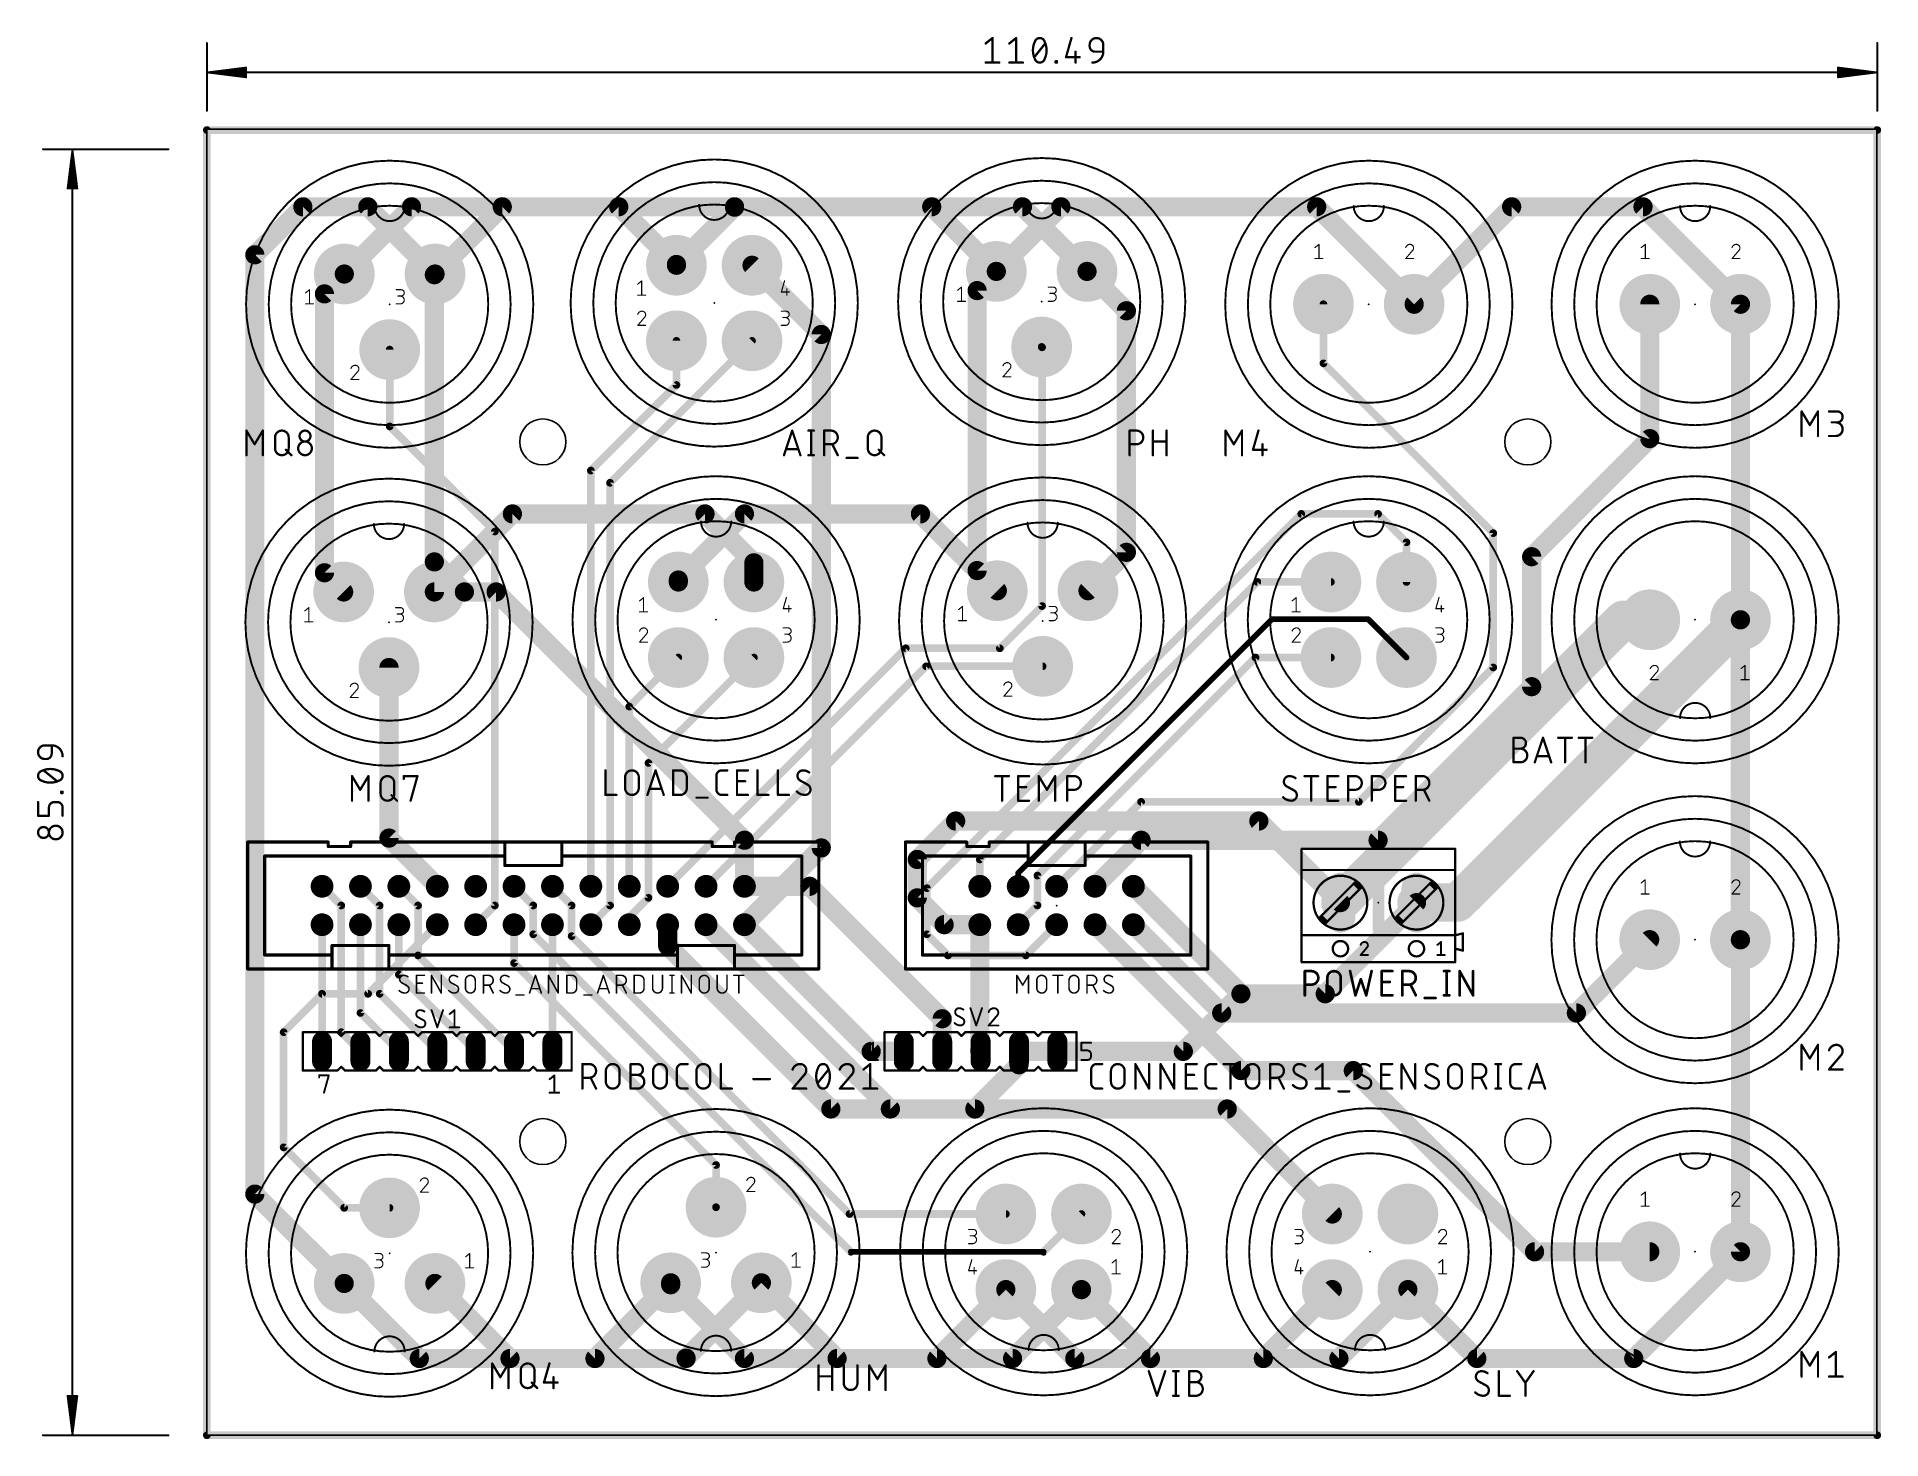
# Model space of a CAD drawing. Extents: x -11 to 111, y 0 to 93.
import ezdxf

# ---------------------------------------------------------------- set-up
doc = ezdxf.new("R2010")
doc.units = 0
for name, color, linetype in [('1', 12, 'CONTINUOUS'), ('16', 132, 'CONTINUOUS'), ('17', 110, 'CONTINUOUS'), ('20', 31, 'CONTINUOUS'), ('21', 253, 'CONTINUOUS'), ('23', 53, 'CONTINUOUS'), ('25', 253, 'CONTINUOUS'), ('51', 253, 'CONTINUOUS')]:
    doc.layers.add(name, color=color, linetype=linetype)

# ---------------------------------------------------------------- blocks, each defined once
blk = doc.blocks.new('ROUNDP')
at = {"const_width": 0.5}
blk.add_lwpolyline([(0, -0.25, 1), (0, 0.25, 1), (0, -0.25)], format="xyb", dxfattribs=at)
blk = doc.blocks.new('RECT')
blk.add_solid([(-0.5, -0.5), (0.5, -0.5), (-0.5, 0.5), (0.5, 0.5)])
blk = doc.blocks.new('LONGP100')
at = {"const_width": 1}
blk.add_lwpolyline([(-0.5, 0), (0.5, 0)], dxfattribs=at)
at = {"const_width": 0.5}
for points in [[(-0.5, 0.25, 1), (-0.5, -0.25)], [(0.5, -0.25, 1), (0.5, 0.25)]]:
    blk.add_lwpolyline(points, format="xyb", dxfattribs=at)

msp = doc.modelspace()

# ---------------------------------------------------------------- linework, layer by layer
at = {"layer": '1'}
for points, const_width in [([(3.175, 78.105), (6.35, 81.28)], 1.27), ([(6.35, 81.28), (10.6448, 81.28)], 1.27), ([(10.6448, 81.28), (15.0927, 76.8321)], 1.27), ([(15.0927, 76.8321), (19.5406, 81.28)], 1.27), ([(19.5406, 81.28), (53.9458, 81.28)], 1.27), ([(53.9458, 81.28), (58.2196, 77.0062)], 1.27), ([(3.175, 15.9569), (3.175, 78.105)], 1.27), ([(60.8231, 74.4027), (58.2196, 77.0062)], 1.27), ([(60.8231, 74.4027), (60.8231, 58.4171)], 1.27), ([(73.8576, 70.9224), (73.8576, 74.8321)], 0.508), ([(95.4424, 65.9421), (95.4424, 74.8321)], 1.27), ([(12.0927, 66.7521), (12.0927, 71.8321)], 0.508), ([(26.67, 63.021), (36.0609, 72.4119)], 0.508), ([(31.0609, 69.4909), (31.0609, 72.4119)], 0.508), ([(55.245, 71.9808), (55.2196, 72.0062)], 0.508), ([(55.245, 54.864), (55.245, 71.9808)], 0.508), ([(85.09, 59.69), (73.8576, 70.9224)], 0.508), ([(31.0609, 69.4909), (25.4, 63.83)], 0.508), ([(19.05, 59.7948), (12.0927, 66.7521)], 0.508), ([(95.4424, 65.9421), (87.63, 58.1297)], 1.27), ([(25.4, 36.322), (25.4, 63.83)], 0.508), ([(26.67, 35.052), (26.67, 63.021)], 0.508), ([(35.56, 60.96), (31.1842, 56.5842)], 1.27), ([(47.2002, 60.96), (35.56, 60.96)], 1.27), ([(52.2831, 55.8771), (47.2002, 60.96)], 1.27), ([(47.625, 36.195), (72.39, 60.96)], 0.508), ([(72.39, 60.96), (77.47, 60.96)], 0.508), ([(77.47, 60.96), (79.3504, 59.0796)], 0.508), ([(19.05, 35.052), (19.05, 59.7948)], 0.508), ([(85.09, 50.8), (85.09, 59.69)], 0.508), ([(58.2831, 55.8771), (60.8231, 58.4171)], 1.27), ([(79.3504, 59.0796), (79.3504, 56.4569)], 0.508), ([(87.63, 49.53), (87.63, 58.1297)], 1.27), ([(31.1842, 56.4569), (31.1842, 56.5842)], 1.27), ([(69.4833, 56.4569), (51.1264, 38.1)], 0.508), ([(69.4833, 56.4569), (74.3504, 56.4569)], 0.508), ([(52.451, 52.07), (55.245, 54.864)], 0.508), ([(70.4604, 53.9969), (53.6664, 37.2029)], 0.381), ([(76.8104, 53.9969), (70.4604, 53.9969)], 0.381), ([(79.3504, 51.4569), (76.8104, 53.9969)], 0.381), ([(27.94, 48.2127), (31.1842, 51.4569)], 0.508), ([(29.21, 44.4827), (36.1842, 51.4569)], 0.508), ([(30.48, 36.322), (46.228, 52.07)], 0.508), ([(46.228, 52.07), (52.451, 52.07)], 0.508), ([(54.9402, 37.0332), (69.3639, 51.4569)], 0.508), ([(69.3639, 51.4569), (74.3504, 51.4569)], 0.508), ([(33.02, 36.322), (47.5751, 50.8771)], 0.508), ([(47.5751, 50.8771), (55.2831, 50.8771)], 0.508), ([(76.2, 41.91), (85.09, 50.8)], 0.508), ([(77.47, 39.37), (87.63, 49.53)], 1.27), ([(27.94, 36.322), (27.94, 48.2127)], 0.508), ([(29.21, 35.56), (29.21, 44.4827)], 0.508), ([(56.2064, 36.322), (61.7944, 41.91)], 0.508), ([(61.7944, 41.91), (76.2, 41.91)], 0.508), ([(58.7464, 36.322), (61.7944, 39.37)], 1.27), ([(61.7944, 39.37), (77.47, 39.37)], 1.27), ([(51.1264, 36.322), (51.1264, 38.1)], 0.508), ([(39.878, 36.322), (35.56, 36.322)], 1.27), ([(48.641, 27.559), (39.878, 36.322)], 1.27), ([(53.6664, 36.322), (53.6664, 37.2029)], 0.381), ([(54.9402, 35.0558), (54.9402, 37.0332)], 0.508), ([(21.59, 35.052), (20.32, 36.322)], 0.508), ([(24.13, 35.052), (22.86, 36.322)], 0.508), ([(27.94, 34.29), (29.21, 35.56)], 0.508), ([(47.625, 33.147), (47.625, 36.195)], 0.508), ([(17.78, 33.782), (19.05, 35.052)], 0.508), ([(21.59, 33.147), (21.59, 35.052)], 0.508), ([(24.13, 33.02), (24.13, 35.052)], 0.508), ([(25.4, 33.782), (26.67, 35.052)], 0.508), ([(27.94, 33.782), (27.94, 34.29)], 0.508), ([(30.48, 32.385), (30.48, 33.782)], 1.27), ([(53.6664, 33.782), (54.9402, 35.0558)], 0.508), ([(58.7464, 33.782), (68.3984, 24.13)], 1.27), ([(61.2864, 33.782), (67.1284, 27.94)], 1.27), ([(15.24, 33.782), (10.668, 29.21)], 0.508), ([(20.32, 31.242), (20.32, 33.782)], 0.508), ([(42.5958, 12.1412), (21.59, 33.147)], 0.508), ([(42.5088, 14.6412), (24.13, 33.02)], 0.508), ([(41.275, 21.59), (30.48, 32.385)], 1.27), ([(49.022, 31.75), (47.625, 33.147)], 0.508), ([(56.2064, 33.782), (54.1744, 31.75)], 0.508), ([(90.5862, 27.94), (95.4358, 32.7896)], 1.27), ([(54.1744, 31.75), (49.022, 31.75)], 0.508), ([(33.6795, 17.8825), (20.32, 31.242)], 0.508), ([(7.62, 29.21), (5.08, 26.67)], 0.508), ([(10.668, 29.21), (7.62, 29.21)], 0.508), ([(48.641, 25.4), (48.641, 27.559)], 1.27), ([(67.1284, 27.94), (90.5862, 27.94)], 1.27), ([(5.08, 19.05), (5.08, 26.67)], 0.508), ([(68.3984, 24.13), (75.8336, 24.13)], 1.27), ([(87.8224, 12.1412), (75.8336, 24.13)], 1.27), ([(67.4932, 21.59), (41.275, 21.59)], 1.27), ([(74.442, 14.6412), (67.4932, 21.59)], 1.27), ([(9.0831, 15.0469), (5.08, 19.05)], 0.508), ([(33.6795, 17.8825), (33.6795, 15.0888)], 0.508), ([(9.085, 10.0469), (3.175, 15.9569)], 1.27), ([(12.085, 15.0469), (9.0831, 15.0469)], 0.508), ([(33.6796, 15.0886), (33.6795, 15.0888)], 0.508), ([(52.8493, 14.6412), (42.5088, 14.6412)], 0.508), ([(57.8493, 14.6412), (55.3493, 12.1412)], 0.508), ([(55.3493, 12.1412), (42.5958, 12.1412)], 0.381), ([(87.8224, 12.1412), (95.4424, 12.1412)], 1.27), ([(14.0519, 5.08), (9.085, 10.0469)], 1.27), ([(30.6796, 10.0886), (25.671, 5.08)], 1.27), ([(30.6796, 9.9604), (30.6796, 10.0886)], 1.27), ([(35.56, 5.08), (30.6796, 9.9604)], 1.27), ([(52.8493, 9.6412), (48.2881, 5.08)], 1.27), ([(57.4105, 5.08), (52.8493, 9.6412)], 1.27), ([(74.442, 9.6412), (69.8808, 5.08)], 1.27), ([(25.671, 5.08), (14.0519, 5.08)], 1.27), ([(48.2881, 5.08), (35.56, 5.08)], 1.27), ([(69.8808, 5.08), (57.4105, 5.08)], 1.27)]:
    msp.add_lwpolyline(points, dxfattribs=dict(at, const_width=const_width))
for points, const_width in [([(6.35, 81.5975, 1), (6.35, 80.9625)], 0.635), ([(6.5745, 81.0555, 1), (6.1255, 81.5045)], 0.635), ([(10.8693, 81.5045, 1), (10.4203, 81.0555)], 0.635), ([(10.6448, 80.9625, 1), (10.6448, 81.5975)], 0.635), ([(19.5406, 81.5975, 1), (19.5406, 80.9625)], 0.635), ([(19.7651, 81.0555, 1), (19.3161, 81.5045)], 0.635), ([(54.1703, 81.5045, 1), (53.7213, 81.0555)], 0.635), ([(53.9458, 80.9625, 1), (53.9458, 81.5975)], 0.635), ([(3.4925, 78.105, 1), (2.8575, 78.105)], 0.635), ([(2.9505, 78.3295, 1), (3.3995, 77.8805)], 0.635), ([(14.8682, 77.0566, 1), (15.3172, 76.6076)], 0.635), ([(14.8682, 76.6076, 1), (15.3172, 77.0566)], 0.635), ([(58.4441, 77.2307, 1), (57.9951, 76.7817)], 0.635), ([(57.9951, 76.7817, 1), (58.4441, 77.2307)], 0.635), ([(61.1406, 74.4027, 1), (60.5056, 74.4027)], 0.635), ([(60.5986, 74.1782, 1), (61.0476, 74.6272)], 0.635), ([(73.9846, 74.8321, 1), (73.7306, 74.8321)], 0.254), ([(95.7599, 74.8321, 1), (95.1249, 74.8321)], 0.635), ([(12.2197, 71.8321, 1), (11.9657, 71.8321)], 0.254), ([(31.1879, 72.4119, 1), (30.9339, 72.4119)], 0.254), ([(36.1507, 72.3221, 1), (35.9711, 72.5017)], 0.254), ([(55.3094, 72.096, 1), (55.1298, 71.9164)], 0.254), ([(55.372, 71.9808, 1), (55.118, 71.9808)], 0.254), ([(55.1552, 71.891, 1), (55.3348, 72.0706)], 0.254), ([(73.9474, 71.0122, 1), (73.7678, 70.8326)], 0.254), ([(73.7306, 70.9224, 1), (73.9846, 70.9224)], 0.254), ([(30.9339, 69.4909, 1), (31.1879, 69.4909)], 0.254), ([(31.1507, 69.4011, 1), (30.9711, 69.5807)], 0.254), ([(12.1825, 66.8419, 1), (12.0029, 66.6623)], 0.254), ([(11.9657, 66.7521, 1), (12.2197, 66.7521)], 0.254), ([(95.1249, 65.9421, 1), (95.7599, 65.9421)], 0.635), ([(95.6669, 65.7176, 1), (95.2179, 66.1666)], 0.635), ([(25.527, 63.83, 1), (25.273, 63.83)], 0.254), ([(25.3102, 63.9198, 1), (25.4898, 63.7402)], 0.254), ([(26.797, 63.021, 1), (26.543, 63.021)], 0.254), ([(26.5802, 63.1108, 1), (26.7598, 62.9312)], 0.254), ([(35.56, 61.2775, 1), (35.56, 60.6425)], 0.635), ([(35.7845, 60.7355, 1), (35.3355, 61.1845)], 0.635), ([(47.4247, 61.1845, 1), (46.9757, 60.7355)], 0.635), ([(47.2002, 60.6425, 1), (47.2002, 61.2775)], 0.635), ([(72.39, 61.087, 1), (72.39, 60.833)], 0.254), ([(72.4798, 60.8702, 1), (72.3002, 61.0498)], 0.254), ([(77.5598, 61.0498, 1), (77.3802, 60.8702)], 0.254), ([(77.47, 60.833, 1), (77.47, 61.087)], 0.254), ([(19.177, 59.7948, 1), (18.923, 59.7948)], 0.254), ([(18.9602, 59.705, 1), (19.1398, 59.8846)], 0.254), ([(85.217, 59.69, 1), (84.963, 59.69)], 0.254), ([(85.0002, 59.6002, 1), (85.1798, 59.7798)], 0.254), ([(60.5056, 58.4171, 1), (61.1406, 58.4171)], 0.635), ([(61.0476, 58.1926, 1), (60.5986, 58.6416)], 0.635), ([(79.4774, 59.0796, 1), (79.2234, 59.0796)], 0.254), ([(79.2606, 58.9898, 1), (79.4402, 59.1694)], 0.254), ([(87.9475, 58.1297, 1), (87.3125, 58.1297)], 0.635), ([(87.4055, 58.3542, 1), (87.8545, 57.9052)], 0.635), ([(31.5017, 56.5842, 1), (30.8667, 56.5842)], 0.635), ([(30.9597, 56.8087, 1), (31.4087, 56.3597)], 0.635), ([(30.8667, 56.4569, 1), (31.5017, 56.4569)], 0.635), ([(52.0586, 55.6526, 1), (52.5076, 56.1016)], 0.635), ([(58.0586, 56.1016, 1), (58.5076, 55.6526)], 0.635), ([(69.4833, 56.5839, 1), (69.4833, 56.3299)], 0.254), ([(69.5731, 56.3671, 1), (69.3935, 56.5467)], 0.254), ([(74.3504, 56.3299, 1), (74.3504, 56.5839)], 0.254), ([(79.2234, 56.4569, 1), (79.4774, 56.4569)], 0.254), ([(55.118, 54.864, 1), (55.372, 54.864)], 0.254), ([(55.3348, 54.7742, 1), (55.1552, 54.9538)], 0.254), ([(70.4604, 54.0922, 1), (70.4604, 53.9017)], 0.1905), ([(70.5277, 53.9296, 1), (70.393, 54.0643)], 0.1905), ([(76.8777, 54.0643, 1), (76.743, 53.9296)], 0.1905), ([(76.8104, 53.9017, 1), (76.8104, 54.0922)], 0.1905), ([(31.274, 51.3671, 1), (31.0944, 51.5467)], 0.254), ([(36.274, 51.3671, 1), (36.0944, 51.5467)], 0.254), ([(46.228, 52.197, 1), (46.228, 51.943)], 0.254), ([(46.3178, 51.9802, 1), (46.1382, 52.1598)], 0.254), ([(52.3612, 52.1598, 1), (52.5408, 51.9802)], 0.254), ([(52.451, 51.943, 1), (52.451, 52.197)], 0.254), ([(69.3639, 51.5839, 1), (69.3639, 51.3299)], 0.254), ([(69.4537, 51.3671, 1), (69.2741, 51.5467)], 0.254), ([(74.3504, 51.3299, 1), (74.3504, 51.5839)], 0.254), ([(79.283, 51.3896, 1), (79.4177, 51.5243)], 0.1905), ([(47.5751, 51.0041, 1), (47.5751, 50.7501)], 0.254), ([(47.6649, 50.7873, 1), (47.4853, 50.9669)], 0.254), ([(55.2831, 50.7501, 1), (55.2831, 51.0041)], 0.254), ([(84.963, 50.8, 1), (85.217, 50.8)], 0.254), ([(85.1798, 50.7102, 1), (85.0002, 50.8898)], 0.254), ([(87.8545, 49.3055, 1), (87.4055, 49.7545)], 0.635), ([(87.3125, 49.53, 1), (87.9475, 49.53)], 0.635), ([(28.067, 48.2127, 1), (27.813, 48.2127)], 0.254), ([(27.8502, 48.3025, 1), (28.0298, 48.1229)], 0.254), ([(29.337, 44.4827, 1), (29.083, 44.4827)], 0.254), ([(29.1202, 44.5725, 1), (29.2998, 44.3929)], 0.254), ([(61.7944, 42.037, 1), (61.7944, 41.783)], 0.254), ([(61.8842, 41.8202, 1), (61.7046, 41.9998)], 0.254), ([(76.1102, 41.9998, 1), (76.2898, 41.8202)], 0.254), ([(76.2, 41.783, 1), (76.2, 42.037)], 0.254), ([(61.7944, 39.6875, 1), (61.7944, 39.0525)], 0.635), ([(62.0189, 39.1455, 1), (61.5699, 39.5945)], 0.635), ([(77.2455, 39.5945, 1), (77.6945, 39.1455)], 0.635), ([(77.47, 39.0525, 1), (77.47, 39.6875)], 0.635), ([(51.2534, 38.1, 1), (50.9994, 38.1)], 0.254), ([(51.0366, 38.1898, 1), (51.2162, 38.0102)], 0.254), ([(35.56, 36.6395, 1), (35.56, 36.0045)], 0.635), ([(40.1025, 36.5465, 1), (39.6535, 36.0975)], 0.635), ([(39.878, 36.0045, 1), (39.878, 36.6395)], 0.635), ([(53.7617, 37.2029, 1), (53.5712, 37.2029)], 0.1905), ([(53.599, 37.2703, 1), (53.7338, 37.1356)], 0.1905), ([(55.0672, 37.0332, 1), (54.8132, 37.0332)], 0.254), ([(54.8504, 37.123, 1), (55.03, 36.9434)], 0.254), ([(58.5219, 36.5465, 1), (58.9709, 36.0975)], 0.635), ([(20.4098, 36.4118, 1), (20.2302, 36.2322)], 0.254), ([(22.9498, 36.4118, 1), (22.7702, 36.2322)], 0.254), ([(25.273, 36.322, 1), (25.527, 36.322)], 0.254), ([(27.813, 36.322, 1), (28.067, 36.322)], 0.254), ([(29.083, 35.56, 1), (29.337, 35.56)], 0.254), ([(29.2998, 35.4702, 1), (29.1202, 35.6498)], 0.254), ([(30.3902, 36.4118, 1), (30.5698, 36.2322)], 0.254), ([(32.9302, 36.4118, 1), (33.1098, 36.2322)], 0.254), ([(47.752, 36.195, 1), (47.498, 36.195)], 0.254), ([(47.5352, 36.2848, 1), (47.7148, 36.1052)], 0.254), ([(50.9994, 36.322, 1), (51.2534, 36.322)], 0.254), ([(53.5712, 36.322, 1), (53.7617, 36.322)], 0.1905), ([(56.1166, 36.4118, 1), (56.2962, 36.2322)], 0.254), ([(18.923, 35.052, 1), (19.177, 35.052)], 0.254), ([(19.1398, 34.9622, 1), (18.9602, 35.1418)], 0.254), ([(21.717, 35.052, 1), (21.463, 35.052)], 0.254), ([(21.5002, 34.9622, 1), (21.6798, 35.1418)], 0.254), ([(24.257, 35.052, 1), (24.003, 35.052)], 0.254), ([(24.0402, 34.9622, 1), (24.2198, 35.1418)], 0.254), ([(26.543, 35.052, 1), (26.797, 35.052)], 0.254), ([(26.7598, 34.9622, 1), (26.5802, 35.1418)], 0.254), ([(28.067, 34.29, 1), (27.813, 34.29)], 0.254), ([(27.8502, 34.3798, 1), (28.0298, 34.2002)], 0.254), ([(30.7975, 33.782, 1), (30.1625, 33.782)], 0.635), ([(54.8132, 35.0558, 1), (55.0672, 35.0558)], 0.254), ([(55.03, 34.966, 1), (54.8504, 35.1456)], 0.254), ([(58.9709, 34.0065, 1), (58.5219, 33.5575)], 0.635), ([(61.5109, 34.0065, 1), (61.0619, 33.5575)], 0.635), ([(15.3298, 33.6922, 1), (15.1502, 33.8718)], 0.254), ([(17.6902, 33.8718, 1), (17.8698, 33.6922)], 0.254), ([(20.447, 33.782, 1), (20.193, 33.782)], 0.254), ([(21.6798, 33.2368, 1), (21.5002, 33.0572)], 0.254), ([(21.463, 33.147, 1), (21.717, 33.147)], 0.254), ([(24.2198, 33.1098, 1), (24.0402, 32.9302)], 0.254), ([(24.003, 33.02, 1), (24.257, 33.02)], 0.254), ([(25.3102, 33.8718, 1), (25.4898, 33.6922)], 0.254), ([(27.813, 33.782, 1), (28.067, 33.782)], 0.254), ([(30.7045, 32.6095, 1), (30.2555, 32.1605)], 0.635), ([(47.7148, 33.2368, 1), (47.5352, 33.0572)], 0.254), ([(47.498, 33.147, 1), (47.752, 33.147)], 0.254), ([(53.5766, 33.8718, 1), (53.7562, 33.6922)], 0.254), ([(56.2962, 33.6922, 1), (56.1166, 33.8718)], 0.254), ([(95.6603, 32.5651, 1), (95.2113, 33.0141)], 0.635), ([(30.1625, 32.385, 1), (30.7975, 32.385)], 0.635), ([(49.022, 31.877, 1), (49.022, 31.623)], 0.254), ([(48.9322, 31.6602, 1), (49.1118, 31.8398)], 0.254), ([(54.0846, 31.8398, 1), (54.2642, 31.6602)], 0.254), ([(54.1744, 31.623, 1), (54.1744, 31.877)], 0.254), ([(20.4098, 31.3318, 1), (20.2302, 31.1522)], 0.254), ([(20.193, 31.242, 1), (20.447, 31.242)], 0.254), ([(7.62, 29.337, 1), (7.62, 29.083)], 0.254), ([(7.7098, 29.1202, 1), (7.5302, 29.2998)], 0.254), ([(10.5782, 29.2998, 1), (10.7578, 29.1202)], 0.254), ([(10.668, 29.083, 1), (10.668, 29.337)], 0.254), ([(48.9585, 27.559, 1), (48.3235, 27.559)], 0.635), ([(48.4165, 27.3345, 1), (48.8655, 27.7835)], 0.635), ([(67.1284, 28.2575, 1), (67.1284, 27.6225)], 0.635), ([(66.9039, 27.7155, 1), (67.3529, 28.1645)], 0.635), ([(90.3616, 28.1645, 1), (90.8107, 27.7155)], 0.635), ([(90.5862, 27.6225, 1), (90.5862, 28.2575)], 0.635), ([(5.207, 26.67, 1), (4.953, 26.67)], 0.254), ([(4.9902, 26.7598, 1), (5.1698, 26.5802)], 0.254), ([(48.3235, 25.4, 1), (48.9585, 25.4)], 0.635), ([(68.3984, 24.4475, 1), (68.3984, 23.8125)], 0.635), ([(68.1739, 23.9055, 1), (68.6229, 24.3545)], 0.635), ([(76.0581, 24.3545, 1), (75.6091, 23.9055)], 0.635), ([(75.8336, 23.8125, 1), (75.8336, 24.4475)], 0.635), ([(41.275, 21.9075, 1), (41.275, 21.2725)], 0.635), ([(41.0505, 21.3655, 1), (41.4995, 21.8145)], 0.635), ([(67.7177, 21.8145, 1), (67.2687, 21.3655)], 0.635), ([(67.4932, 21.2725, 1), (67.4932, 21.9075)], 0.635), ([(5.1698, 19.1398, 1), (4.9902, 18.9602)], 0.254), ([(4.953, 19.05, 1), (5.207, 19.05)], 0.254), ([(33.8065, 17.8825, 1), (33.5525, 17.8825)], 0.254), ([(33.5897, 17.7927, 1), (33.7693, 17.9723)], 0.254), ([(3.3995, 16.1814, 1), (2.9505, 15.7324)], 0.635), ([(2.8575, 15.9569, 1), (3.4925, 15.9569)], 0.635), ([(9.0831, 15.1739, 1), (9.0831, 14.9199)], 0.254), ([(8.9933, 14.9571, 1), (9.1729, 15.1367)], 0.254), ([(12.085, 14.9199, 1), (12.085, 15.1739)], 0.254), ([(33.7693, 15.1786, 1), (33.5897, 14.999)], 0.254), ([(33.5525, 15.0888, 1), (33.8065, 15.0888)], 0.254), ([(33.5898, 14.9988, 1), (33.7694, 15.1784)], 0.254), ([(42.5088, 14.7682, 1), (42.5088, 14.5142)], 0.254), ([(42.419, 14.5514, 1), (42.5986, 14.731)], 0.254), ([(52.8493, 14.5142, 1), (52.8493, 14.7682)], 0.254), ([(57.9391, 14.5514, 1), (57.7595, 14.731)], 0.254), ([(74.2175, 14.4167, 1), (74.6665, 14.8657)], 0.635), ([(42.506, 12.0514, 1), (42.6856, 12.231)], 0.254), ([(42.5958, 12.2365, 1), (42.5958, 12.046)], 0.1905), ([(55.2595, 12.231, 1), (55.4391, 12.0514)], 0.254), ([(55.3493, 12.046, 1), (55.3493, 12.2365)], 0.1905), ([(87.8224, 12.4587, 1), (87.8224, 11.8237)], 0.635), ([(87.5979, 11.9167, 1), (88.0469, 12.3657)], 0.635), ([(95.4424, 11.8237, 1), (95.4424, 12.4587)], 0.635), ([(9.3095, 10.2714, 1), (8.8605, 9.8224)], 0.635), ([(8.8605, 9.8224, 1), (9.3095, 10.2714)], 0.635), ([(30.9971, 10.0886, 1), (30.3621, 10.0886)], 0.635), ([(30.9041, 10.1849, 1), (30.4551, 9.7359)], 0.635), ([(30.3621, 9.9604, 1), (30.9971, 9.9604)], 0.635), ([(30.9041, 9.8641, 1), (30.4551, 10.3131)], 0.635), ([(53.0738, 9.8657, 1), (52.6248, 9.4167)], 0.635), ([(53.0738, 9.4167, 1), (52.6248, 9.8657)], 0.635), ([(74.6665, 9.4167, 1), (74.2175, 9.8657)], 0.635), ([(14.0519, 5.3975, 1), (14.0519, 4.7625)], 0.635), ([(13.8274, 4.8555, 1), (14.2764, 5.3045)], 0.635), ([(25.4465, 5.3045, 1), (25.8955, 4.8555)], 0.635), ([(25.671, 4.7625, 1), (25.671, 5.3975)], 0.635), ([(35.56, 5.3975, 1), (35.56, 4.7625)], 0.635), ([(35.3355, 4.8555, 1), (35.7845, 5.3045)], 0.635), ([(48.0636, 5.3045, 1), (48.5126, 4.8555)], 0.635), ([(48.2881, 4.7625, 1), (48.2881, 5.3975)], 0.635), ([(57.4105, 5.3975, 1), (57.4105, 4.7625)], 0.635), ([(57.186, 4.8555, 1), (57.635, 5.3045)], 0.635), ([(69.6563, 5.3045, 1), (70.1053, 4.8555)], 0.635), ([(69.8808, 4.7625, 1), (69.8808, 5.3975)], 0.635)]:
    msp.add_lwpolyline(points, format="xyb", dxfattribs=dict(at, const_width=const_width))
at = {"layer": '16'}
for points, const_width in [([(0, 0), (0, 86.36)], 0.508), ([(0, 86.36), (110.49, 86.36)], 0.508), ([(110.49, 86.36), (110.49, 0)], 0.508), ([(9.0927, 76.8321), (13.5406, 81.28)], 1.27), ([(13.5406, 81.28), (27.2448, 81.28)], 1.27), ([(31.0609, 77.4639), (27.2448, 81.28)], 1.27), ([(31.0609, 77.4119), (34.9034, 81.2544)], 1.27), ([(34.9034, 81.28), (34.9034, 81.2544)], 1.27), ([(47.9458, 81.28), (34.9034, 81.28)], 1.27), ([(52.2196, 77.0062), (47.9458, 81.28)], 1.27), ([(52.2196, 77.0062), (56.4934, 81.28)], 1.27), ([(56.4934, 81.28), (73.4097, 81.28)], 1.27), ([(73.4097, 81.28), (79.8576, 74.8321)], 1.27), ([(86.3055, 81.28), (79.8576, 74.8321)], 1.27), ([(94.9945, 81.28), (86.3055, 81.28)], 1.27), ([(101.4424, 74.8321), (94.9945, 81.28)], 1.27), ([(31.0609, 77.4119), (31.0609, 77.4639)], 1.27), ([(7.7777, 75.5171), (9.0927, 76.8321)], 1.27), ([(15.0477, 76.7871), (15.0927, 76.8321)], 1.27), ([(15.0477, 57.785), (15.0477, 76.7871)], 1.27), ([(40.64, 72.8328), (36.0609, 77.4119)], 1.27), ([(50.9496, 75.7362), (52.2196, 77.0062)], 1.27), ([(7.7777, 57.0672), (7.7777, 75.5171)], 1.27), ([(50.9496, 75.7362), (50.9496, 57.2106)], 1.27), ([(101.4424, 53.9569), (101.4424, 74.8321)], 1.27), ([(40.64, 38.862), (40.64, 72.8328)], 1.27), ([(15.0477, 55.7972), (20.2105, 60.96)], 1.27), ([(20.2105, 60.96), (32.9511, 60.96)], 1.27), ([(36.1842, 57.7269), (32.9511, 60.96)], 1.27), ([(9.0477, 55.7972), (7.7777, 57.0672)], 1.27), ([(15.0477, 55.7972), (15.0477, 57.785)], 1.27), ([(17.0355, 55.7972), (15.0477, 57.785)], 1.27), ([(36.1842, 57.7269), (36.1842, 56.4569)], 1.27), ([(52.2831, 55.8771), (50.9496, 57.2106)], 1.27), ([(17.0355, 55.7972), (15.0477, 55.7972)], 1.27), ([(19.1328, 55.7972), (17.0355, 55.7972)], 1.27), ([(35.56, 39.37), (19.1328, 55.7972)], 1.27), ([(93.6952, 53.9569), (74.9808, 35.2425)], 2.54), ([(82.728, 35.2425), (101.4358, 53.9503)], 2.54), ([(95.4424, 53.9569), (93.6952, 53.9569)], 2.54), ([(101.4358, 53.9503), (101.4424, 53.9569)], 1.27), ([(101.4358, 32.7896), (101.4358, 53.9503)], 1.27), ([(12.0477, 39.5143), (12.0477, 50.7972)], 1.27), ([(46.99, 38.1), (49.53, 40.64)], 1.27), ([(49.53, 40.64), (69.5833, 40.64)], 1.27), ([(74.9808, 35.2425), (69.5833, 40.64)], 1.27), ([(15.24, 36.322), (12.0477, 39.5143)], 1.27), ([(35.56, 36.322), (35.56, 39.37)], 1.27), ([(35.56, 33.782), (40.64, 38.862)], 1.27), ([(46.99, 35.56), (46.99, 38.1)], 1.27), ([(68.3984, 29.21), (61.2864, 36.322)], 1.27), ([(8.89, 35.052), (7.62, 36.322)], 0.508), ([(11.43, 35.052), (10.16, 36.322)], 0.508), ([(13.97, 35.052), (12.7, 36.322)], 0.508), ([(48.768, 33.782), (46.99, 35.56)], 1.27), ([(80.01, 35.2425), (73.9775, 29.21)], 1.27), ([(80.01, 35.2425), (82.728, 35.2425)], 2.54), ([(8.89, 26.67), (8.89, 35.052)], 0.508), ([(11.43, 29.21), (11.43, 35.052)], 0.508), ([(13.97, 31.75), (13.97, 35.052)], 0.508), ([(45.212, 21.59), (33.02, 33.782)], 1.27), ([(43.942, 25.4), (35.56, 33.782)], 1.27), ([(51.1264, 33.782), (48.768, 33.782)], 1.27), ([(51.1264, 25.4546), (51.1264, 33.782)], 1.27), ([(7.62, 25.4), (7.62, 33.782)], 0.508), ([(10.16, 27.94), (10.16, 33.782)], 0.508), ([(12.7, 30.48), (12.7, 33.782)], 0.508), ([(22.86, 25.4), (22.86, 33.782)], 0.508), ([(101.4358, 32.7896), (101.4424, 32.783)], 1.27), ([(101.4424, 32.783), (101.4424, 12.1412)], 1.27), ([(20.32, 25.4), (13.97, 31.75)], 0.508), ([(17.78, 25.4), (12.7, 30.48)], 0.508), ([(15.24, 25.4), (11.43, 29.21)], 0.508), ([(64.5884, 25.4), (68.3984, 29.21)], 1.27), ([(73.9775, 29.21), (68.3984, 29.21)], 1.27), ([(12.7, 25.4), (10.16, 27.94)], 0.508), ([(10.16, 25.4), (8.89, 26.67)], 0.508), ([(46.101, 25.4), (43.942, 25.4)], 1.27), ([(51.181, 25.4), (51.1264, 25.4546)], 1.27), ([(56.261, 25.4), (53.721, 25.4)], 1.27), ([(53.721, 25.4), (53.721, 24.511)], 1.27), ([(56.261, 25.4), (64.5884, 25.4)], 1.27), ([(53.721, 24.511), (50.8, 21.59)], 1.27), ([(50.8, 21.59), (45.212, 21.59)], 1.27), ([(101.4424, 12.1412), (94.3812, 5.08)], 1.27), ([(15.085, 10.0469), (20.0519, 5.08)], 1.27), ([(36.6796, 10.0886), (31.6981, 5.1071)], 1.27), ([(41.6882, 5.08), (36.6796, 10.0886)], 1.27), ([(57.8493, 9.6358), (53.2935, 5.08)], 1.27), ([(62.4105, 5.08), (57.8493, 9.6412)], 1.27), ([(57.8493, 9.6412), (57.8493, 9.6358)], 1.27), ([(79.442, 9.6412), (74.8808, 5.08)], 1.27), ([(84.0032, 5.08), (79.442, 9.6412)], 1.27), ([(20.0519, 5.08), (31.6981, 5.08)], 1.27), ([(31.6981, 5.08), (31.6981, 5.1071)], 1.27), ([(53.2935, 5.08), (41.6882, 5.08)], 1.27), ([(74.8808, 5.08), (62.4105, 5.08)], 1.27), ([(94.3812, 5.08), (84.0032, 5.08)], 1.27), ([(110.49, 0), (0, 0)], 0.508)]:
    msp.add_lwpolyline(points, dxfattribs=dict(at, const_width=const_width))
for points, const_width in [([(0.127, 86.36, 1), (-0.127, 86.36)], 0.254), ([(0, 86.487, 1), (0, 86.233)], 0.254), ([(110.617, 86.36, 1), (110.363, 86.36)], 0.254), ([(110.49, 86.233, 1), (110.49, 86.487)], 0.254), ([(13.5406, 81.5975, 1), (13.5406, 80.9625)], 0.635), ([(13.7651, 81.0555, 1), (13.3161, 81.5045)], 0.635), ([(27.4693, 81.5045, 1), (27.0203, 81.0555)], 0.635), ([(27.2448, 80.9625, 1), (27.2448, 81.5975)], 0.635), ([(35.2209, 81.28, 1), (34.5859, 81.28)], 0.635), ([(34.9034, 81.5975, 1), (34.9034, 80.9625)], 0.635), ([(35.1279, 81.0299, 1), (34.6789, 81.4789)], 0.635), ([(48.1703, 81.5045, 1), (47.7213, 81.0555)], 0.635), ([(47.9458, 80.9625, 1), (47.9458, 81.5975)], 0.635), ([(56.4934, 81.5975, 1), (56.4934, 80.9625)], 0.635), ([(56.7179, 81.0555, 1), (56.2689, 81.5045)], 0.635), ([(73.6342, 81.5045, 1), (73.1851, 81.0555)], 0.635), ([(73.4097, 80.9625, 1), (73.4097, 81.5975)], 0.635), ([(86.3055, 81.5975, 1), (86.3055, 80.9625)], 0.635), ([(86.53, 81.0555, 1), (86.0809, 81.5045)], 0.635), ([(95.219, 81.5045, 1), (94.77, 81.0555)], 0.635), ([(94.9945, 80.9625, 1), (94.9945, 81.5975)], 0.635), ([(34.5859, 81.2544, 1), (35.2209, 81.2544)], 0.635), ([(31.3784, 77.4639, 1), (30.7434, 77.4639)], 0.635), ([(8.8682, 77.0566, 1), (9.3172, 76.6076)], 0.635), ([(9.3172, 76.6076, 1), (8.8682, 77.0566)], 0.635), ([(15.3652, 76.7871, 1), (14.7302, 76.7871)], 0.635), ([(14.8232, 77.0116, 1), (15.2722, 76.5625)], 0.635), ([(15.3172, 76.6076, 1), (14.8682, 77.0566)], 0.635), ([(30.8364, 77.6364, 1), (31.2854, 77.1874)], 0.635), ([(30.7434, 77.4119, 1), (31.3784, 77.4119)], 0.635), ([(30.8364, 77.2394, 1), (31.2854, 77.6884)], 0.635), ([(36.2854, 77.6364, 1), (35.8364, 77.1874)], 0.635), ([(51.9951, 77.2307, 1), (52.4441, 76.7817)], 0.635), ([(52.4441, 76.7817, 1), (51.9951, 77.2307)], 0.635), ([(51.9951, 76.7817, 1), (52.4441, 77.2307)], 0.635), ([(8.0952, 75.5171, 1), (7.4602, 75.5171)], 0.635), ([(7.5532, 75.7416, 1), (8.0022, 75.2925)], 0.635), ([(51.2671, 75.7362, 1), (50.6321, 75.7362)], 0.635), ([(50.7251, 75.9607, 1), (51.1741, 75.5117)], 0.635), ([(79.633, 75.0566, 1), (80.0821, 74.6076)], 0.635), ([(79.633, 74.6076, 1), (80.0821, 75.0566)], 0.635), ([(101.7599, 74.8321, 1), (101.1249, 74.8321)], 0.635), ([(101.2179, 74.6076, 1), (101.6669, 75.0566)], 0.635), ([(40.9575, 72.8328, 1), (40.3225, 72.8328)], 0.635), ([(40.4155, 72.6083, 1), (40.8645, 73.0573)], 0.635), ([(20.2105, 61.2775, 1), (20.2105, 60.6425)], 0.635), ([(20.435, 60.7355, 1), (19.986, 61.1845)], 0.635), ([(33.1756, 61.1845, 1), (32.7266, 60.7355)], 0.635), ([(32.9511, 60.6425, 1), (32.9511, 61.2775)], 0.635), ([(8.0022, 57.2917, 1), (7.5532, 56.8427)], 0.635), ([(7.4602, 57.0672, 1), (8.0952, 57.0672)], 0.635), ([(15.3652, 57.785, 1), (14.7302, 57.785)], 0.635), ([(15.2722, 58.0095, 1), (14.8232, 57.5605)], 0.635), ([(14.7302, 57.785, 1), (15.3652, 57.785)], 0.635), ([(36.5017, 57.7269, 1), (35.8667, 57.7269)], 0.635), ([(35.9597, 57.5024, 1), (36.4087, 57.9514)], 0.635), ([(51.1741, 57.4351, 1), (50.7251, 56.9861)], 0.635), ([(50.6321, 57.2106, 1), (51.2671, 57.2106)], 0.635), ([(8.8232, 55.5727, 1), (9.2722, 56.0217)], 0.635), ([(15.0477, 56.1147, 1), (15.0477, 55.4797)], 0.635), ([(14.8232, 56.0217, 1), (15.2722, 55.5727)], 0.635), ([(14.7302, 55.7972, 1), (15.3652, 55.7972)], 0.635), ([(17.0355, 56.1147, 1), (17.0355, 55.4797)], 0.635), ([(16.811, 55.5727, 1), (17.26, 56.0217)], 0.635), ([(17.0355, 55.4797, 1), (17.0355, 56.1147)], 0.635), ([(19.3573, 56.0217, 1), (18.9083, 55.5727)], 0.635), ([(19.1328, 55.4797, 1), (19.1328, 56.1147)], 0.635), ([(35.8667, 56.4569, 1), (36.5017, 56.4569)], 0.635), ([(52.0586, 55.6526, 1), (52.5076, 56.1016)], 0.635), ([(93.6952, 54.5919, 1), (93.6952, 53.3219)], 1.27), ([(94.1442, 53.5079, 1), (93.2462, 54.4059)], 1.27), ([(95.4424, 53.3219, 1), (95.4424, 54.5919)], 1.27), ([(101.8848, 53.5013, 1), (100.9868, 54.3993)], 1.27), ([(101.7533, 53.9503, 1), (101.1183, 53.9503)], 0.635), ([(101.2113, 54.1748, 1), (101.6603, 53.7258)], 0.635), ([(101.1249, 53.9569, 1), (101.7599, 53.9569)], 0.635), ([(101.6669, 53.7324, 1), (101.2179, 54.1814)], 0.635), ([(12.3652, 50.7972, 1), (11.7302, 50.7972)], 0.635), ([(49.53, 40.9575, 1), (49.53, 40.3225)], 0.635), ([(49.7545, 40.4155, 1), (49.3055, 40.8645)], 0.635), ([(69.8078, 40.8645, 1), (69.3588, 40.4155)], 0.635), ([(69.5833, 40.3225, 1), (69.5833, 40.9575)], 0.635), ([(12.2722, 39.7388, 1), (11.8232, 39.2898)], 0.635), ([(11.7302, 39.5143, 1), (12.3652, 39.5143)], 0.635), ([(35.8775, 39.37, 1), (35.2425, 39.37)], 0.635), ([(35.3355, 39.1455, 1), (35.7845, 39.5945)], 0.635), ([(40.3225, 38.862, 1), (40.9575, 38.862)], 0.635), ([(40.8645, 38.6375, 1), (40.4155, 39.0865)], 0.635), ([(47.3075, 38.1, 1), (46.6725, 38.1)], 0.635), ([(46.7655, 38.3245, 1), (47.2145, 37.8755)], 0.635), ([(15.0155, 36.0975, 1), (15.4645, 36.5465)], 0.635), ([(35.2425, 36.322, 1), (35.8775, 36.322)], 0.635), ([(61.5109, 36.5465, 1), (61.0619, 36.0975)], 0.635), ([(7.7098, 36.4118, 1), (7.5302, 36.2322)], 0.254), ([(10.2498, 36.4118, 1), (10.0702, 36.2322)], 0.254), ([(12.7898, 36.4118, 1), (12.6102, 36.2322)], 0.254), ([(47.2145, 35.7845, 1), (46.7655, 35.3355)], 0.635), ([(46.6725, 35.56, 1), (47.3075, 35.56)], 0.635), ([(74.5318, 35.6915, 1), (75.4298, 34.7935)], 1.27), ([(74.7563, 35.018, 1), (75.2053, 35.467)], 0.635), ([(80.01, 35.8775, 1), (80.01, 34.6075)], 1.27), ([(80.2345, 35.018, 1), (79.7855, 35.467)], 0.635), ([(82.2789, 35.6915, 1), (83.177, 34.7935)], 1.27), ([(82.728, 34.6075, 1), (82.728, 35.8775)], 1.27), ([(9.017, 35.052, 1), (8.763, 35.052)], 0.254), ([(8.8002, 34.9622, 1), (8.9798, 35.1418)], 0.254), ([(11.557, 35.052, 1), (11.303, 35.052)], 0.254), ([(11.3402, 34.9622, 1), (11.5198, 35.1418)], 0.254), ([(14.097, 35.052, 1), (13.843, 35.052)], 0.254), ([(13.8802, 34.9622, 1), (14.0598, 35.1418)], 0.254), ([(33.2445, 34.0065, 1), (32.7955, 33.5575)], 0.635), ([(35.7845, 34.0065, 1), (35.3355, 33.5575)], 0.635), ([(35.3355, 34.0065, 1), (35.7845, 33.5575)], 0.635), ([(48.768, 34.0995, 1), (48.768, 33.4645)], 0.635), ([(48.5435, 33.5575, 1), (48.9925, 34.0065)], 0.635), ([(51.4439, 33.782, 1), (50.8089, 33.782)], 0.635), ([(51.1264, 33.4645, 1), (51.1264, 34.0995)], 0.635), ([(7.747, 33.782, 1), (7.493, 33.782)], 0.254), ([(10.287, 33.782, 1), (10.033, 33.782)], 0.254), ([(12.827, 33.782, 1), (12.573, 33.782)], 0.254), ([(22.987, 33.782, 1), (22.733, 33.782)], 0.254), ([(101.6603, 33.0141, 1), (101.2113, 32.5651)], 0.635), ([(101.1183, 32.7896, 1), (101.7533, 32.7896)], 0.635), ([(101.7599, 32.783, 1), (101.1249, 32.783)], 0.635), ([(101.2179, 32.5585, 1), (101.6669, 33.0076)], 0.635), ([(14.0598, 31.8398, 1), (13.8802, 31.6602)], 0.254), ([(13.843, 31.75, 1), (14.097, 31.75)], 0.254), ([(12.7898, 30.5698, 1), (12.6102, 30.3902)], 0.254), ([(12.573, 30.48, 1), (12.827, 30.48)], 0.254), ([(11.5198, 29.2998, 1), (11.3402, 29.1202)], 0.254), ([(11.303, 29.21, 1), (11.557, 29.21)], 0.254), ([(68.3984, 29.5275, 1), (68.3984, 28.8925)], 0.635), ([(68.6229, 28.9855, 1), (68.1739, 29.4345)], 0.635), ([(68.1739, 28.9855, 1), (68.6229, 29.4345)], 0.635), ([(73.753, 29.4345, 1), (74.202, 28.9855)], 0.635), ([(73.9775, 28.8925, 1), (73.9775, 29.5275)], 0.635), ([(10.2498, 28.0298, 1), (10.0702, 27.8502)], 0.254), ([(10.033, 27.94, 1), (10.287, 27.94)], 0.254), ([(8.9798, 26.7598, 1), (8.8002, 26.5802)], 0.254), ([(8.763, 26.67, 1), (9.017, 26.67)], 0.254), ([(43.942, 25.7175, 1), (43.942, 25.0825)], 0.635), ([(43.7175, 25.1755, 1), (44.1665, 25.6245)], 0.635), ([(46.101, 25.0825, 1), (46.101, 25.7175)], 0.635), ([(51.3509, 25.6791, 1), (50.9019, 25.2301)], 0.635), ([(50.8089, 25.4546, 1), (51.4439, 25.4546)], 0.635), ([(50.9565, 25.1755, 1), (51.4055, 25.6245)], 0.635), ([(53.721, 25.7175, 1), (53.721, 25.0825)], 0.635), ([(54.0385, 25.4, 1), (53.4035, 25.4)], 0.635), ([(56.261, 25.7175, 1), (56.261, 25.0825)], 0.635), ([(56.261, 25.0825, 1), (56.261, 25.7175)], 0.635), ([(64.3639, 25.6245, 1), (64.8129, 25.1755)], 0.635), ([(64.5884, 25.0825, 1), (64.5884, 25.7175)], 0.635), ([(7.493, 25.4, 1), (7.747, 25.4)], 0.254), ([(10.0702, 25.3102, 1), (10.2498, 25.4898)], 0.254), ([(12.6102, 25.3102, 1), (12.7898, 25.4898)], 0.254), ([(15.1502, 25.3102, 1), (15.3298, 25.4898)], 0.254), ([(17.6902, 25.3102, 1), (17.8698, 25.4898)], 0.254), ([(20.2302, 25.3102, 1), (20.4098, 25.4898)], 0.254), ([(22.733, 25.4, 1), (22.987, 25.4)], 0.254), ([(53.4035, 24.511, 1), (54.0385, 24.511)], 0.635), ([(53.9455, 24.2865, 1), (53.4965, 24.7355)], 0.635), ([(45.212, 21.9075, 1), (45.212, 21.2725)], 0.635), ([(44.9875, 21.3655, 1), (45.4365, 21.8145)], 0.635), ([(50.5755, 21.8145, 1), (51.0245, 21.3655)], 0.635), ([(50.8, 21.2725, 1), (50.8, 21.9075)], 0.635), ([(101.1249, 12.1412, 1), (101.7599, 12.1412)], 0.635), ([(101.6669, 11.9167, 1), (101.2179, 12.3657)], 0.635), ([(15.3095, 10.2714, 1), (14.8605, 9.8224)], 0.635), ([(36.9041, 10.3131, 1), (36.4551, 9.8641)], 0.635), ([(36.9041, 9.8641, 1), (36.4551, 10.3131)], 0.635), ([(58.0738, 9.8657, 1), (57.6248, 9.4167)], 0.635), ([(58.1668, 9.6412, 1), (57.5318, 9.6412)], 0.635), ([(57.5318, 9.6358, 1), (58.1668, 9.6358)], 0.635), ([(58.0738, 9.4113, 1), (57.6248, 9.8603)], 0.635), ([(79.6665, 9.8657, 1), (79.2175, 9.4167)], 0.635), ([(79.6665, 9.4167, 1), (79.2175, 9.8657)], 0.635), ([(20.0519, 5.3975, 1), (20.0519, 4.7625)], 0.635), ([(19.8274, 4.8555, 1), (20.2764, 5.3045)], 0.635), ([(32.0156, 5.1071, 1), (31.3806, 5.1071)], 0.635), ([(31.4736, 5.3316, 1), (31.9226, 4.8826)], 0.635), ([(31.3806, 5.08, 1), (32.0156, 5.08)], 0.635), ([(31.6981, 4.7625, 1), (31.6981, 5.3975)], 0.635), ([(41.6882, 5.3975, 1), (41.6882, 4.7625)], 0.635), ([(41.4637, 4.8555, 1), (41.9127, 5.3045)], 0.635), ([(53.069, 5.3045, 1), (53.518, 4.8555)], 0.635), ([(53.2935, 4.7625, 1), (53.2935, 5.3975)], 0.635), ([(62.4105, 5.3975, 1), (62.4105, 4.7625)], 0.635), ([(62.186, 4.8555, 1), (62.635, 5.3045)], 0.635), ([(74.6563, 5.3045, 1), (75.1053, 4.8555)], 0.635), ([(74.8808, 4.7625, 1), (74.8808, 5.3975)], 0.635), ([(84.0032, 5.3975, 1), (84.0032, 4.7625)], 0.635), ([(83.7787, 4.8555, 1), (84.2277, 5.3045)], 0.635), ([(94.1567, 5.3045, 1), (94.6057, 4.8555)], 0.635), ([(94.3812, 4.7625, 1), (94.3812, 5.3975)], 0.635), ([(0, 0.127, 1), (0, -0.127)], 0.254), ([(-0.127, 0, 1), (0.127, 0)], 0.254), ([(110.363, 0, 1), (110.617, 0)], 0.254), ([(110.49, -0.127, 1), (110.49, 0.127)], 0.254)]:
    msp.add_lwpolyline(points, format="xyb", dxfattribs=dict(at, const_width=const_width))
at = {"layer": '20'}
for p, q in [((110.47, 86.411), (0, 86.411)), ((0, 86.411), (0, 0)), ((110.47, 0), (110.47, 86.411)), ((0, 0), (110.47, 0))]:
    msp.add_line(p, q, dxfattribs=at)
for points, const_width in [([(0, 87.63), (0, 92.12)], 0.13), ([(51.5143, 92.0851), (51.9659, 92.4463)], 0.1524), ([(51.9659, 92.4463), (51.9659, 90.8207)], 0.1524), ([(53.0774, 92.0851), (53.529, 92.4463)], 0.1524), ([(53.529, 92.4463), (53.529, 90.8207)], 0.1524), ([(54.7309, 91.1819), (55.4534, 92.0851)], 0.1524), ([(57.1902, 92.4463), (56.8289, 91.1819)], 0.1524), ([(57.4611, 91.5432), (57.4611, 90.8207)], 0.1524), ([(58.3921, 91.9044), (58.3921, 91.9947)], 0.1524), ([(59.2952, 91.5432), (58.7533, 91.5432)], 0.1524), ([(59.2952, 91.9947), (59.2952, 91.5432)], 0.1524), ([(110.49, 87.63), (110.49, 92.12)], 0.13), ([(0.065, 90.17), (2.6, 90.4892)], 0.13), ([(0.065, 90.17), (2.6, 90.43)], 0.13), ([(0.065, 90.17), (2.6, 90.3)], 0.13), ([(2.6, 90.4892), (2.6, 89.8508)], 0.13), ([(51.5143, 90.8207), (52.4174, 90.8207)], 0.1524), ([(53.0774, 90.8207), (53.9805, 90.8207)], 0.1524), ([(56.1411, 90.8207), (56.1411, 90.911)], 0.1524), ([(56.1411, 90.911), (56.2315, 90.911)], 0.1524), ([(56.2315, 90.8207), (56.1411, 90.8207)], 0.1524), ([(56.2315, 90.911), (56.2315, 90.8207)], 0.1524), ([(56.8289, 91.1819), (57.732, 91.1819)], 0.1524), ([(110.425, 90.17), (107.89, 90.4892)], 0.13), ([(107.89, 90.4892), (107.89, 89.8508)], 0.13), ([(110.425, 90.17), (107.89, 90.43)], 0.13), ([(110.425, 90.17), (107.89, 90.3)], 0.13), ([(0.065, 90.17), (110.425, 90.17)], 0.13), ([(2.6, 89.8508), (0.065, 90.17)], 0.13), ([(2.6, 90.04), (0.065, 90.17)], 0.13), ([(2.6, 89.91), (0.065, 90.17)], 0.13), ([(107.89, 89.8508), (110.425, 90.17)], 0.13), ([(107.89, 90.04), (110.425, 90.17)], 0.13), ([(107.89, 89.91), (110.425, 90.17)], 0.13), ([(-2.54, 85.09), (-10.84, 85.09)], 0.13), ([(-8.89, 85.025), (-9.2092, 82.49)], 0.13), ([(-8.89, 85.025), (-9.15, 82.49)], 0.13), ([(-8.89, 85.025), (-9.02, 82.49)], 0.13), ([(-8.89, 0.065), (-8.89, 85.025)], 0.13), ([(-8.5708, 82.49), (-8.89, 85.025)], 0.13), ([(-8.76, 82.49), (-8.89, 85.025)], 0.13), ([(-8.63, 82.49), (-8.89, 85.025)], 0.13), ([(-9.2092, 82.49), (-8.5708, 82.49)], 0.13), ([(-10.7147, 45.6479), (-10.2632, 45.6479)], 0.1524), ([(-10.2632, 45.6479), (-10.2632, 45.1061)], 0.1524), ([(-9.9019, 43.272), (-10.8051, 43.9945)], 0.1524), ([(-10.6244, 44.7448), (-10.7147, 44.7448)], 0.1524), ([(-11.1663, 40.9933), (-11.1663, 41.8964)], 0.1524), ([(-10.4438, 41.5352), (-10.4438, 40.9933)], 0.1524), ([(-9.9019, 41.8964), (-10.0826, 41.8964)], 0.1524), ([(-9.631, 42.4939), (-9.631, 42.5842)], 0.1524), ([(-9.631, 42.5842), (-9.5407, 42.5842)], 0.1524), ([(-9.5407, 42.4939), (-9.631, 42.4939)], 0.1524), ([(-9.5407, 42.5842), (-9.5407, 42.4939)], 0.1524), ([(-9.5407, 40.9933), (-9.5407, 41.5352)], 0.1524), ([(-10.4438, 40.9933), (-11.1663, 40.9933)], 0.1524), ([(-8.89, 0.065), (-9.2092, 2.6)], 0.13), ([(-9.2092, 2.6), (-8.5708, 2.6)], 0.13), ([(-8.89, 0.065), (-9.15, 2.6)], 0.13), ([(-8.89, 0.065), (-9.02, 2.6)], 0.13), ([(-8.5708, 2.6), (-8.89, 0.065)], 0.13), ([(-8.76, 2.6), (-8.89, 0.065)], 0.13), ([(-8.63, 2.6), (-8.89, 0.065)], 0.13), ([(-2.54, 0), (-10.84, 0)], 0.13)]:
    msp.add_lwpolyline(points, dxfattribs=dict(at, const_width=const_width))
for points, const_width in [([(0.0325, 92.12, 1), (-0.0325, 92.12)], 0.065), ([(51.4905, 92.1148, 1), (51.5381, 92.0553)], 0.0762), ([(52.004, 92.4463, 1), (51.9278, 92.4463)], 0.0762), ([(51.9897, 92.4165, 1), (51.9421, 92.4761)], 0.0762), ([(53.0536, 92.1148, 1), (53.1012, 92.0553)], 0.0762), ([(53.5671, 92.4463, 1), (53.4909, 92.4463)], 0.0762), ([(53.5528, 92.4165, 1), (53.5052, 92.4761)], 0.0762), ([(54.776, 92.2205, 0.1139), (54.6406, 91.6335)], 0.1524), ([(54.6406, 91.6335, 0.1139), (54.776, 91.0465)], 0.1524), ([(54.6787, 91.6335, 1), (54.6025, 91.6335)], 0.0762), ([(54.6025, 91.6335, 1), (54.6787, 91.6335)], 0.0762), ([(55.0921, 92.4463, 0.3205), (54.776, 92.2205)], 0.1524), ([(54.74, 92.2329, 1), (54.8121, 92.2082)], 0.0762), ([(54.8103, 92.2038, 1), (54.7418, 92.2372)], 0.0762), ([(55.4082, 92.2205, 0.3205), (55.0921, 92.4463)], 0.1524), ([(55.0921, 92.4844, 1), (55.0921, 92.4082)], 0.0762), ([(55.0921, 92.4082, 1), (55.0921, 92.4844)], 0.0762), ([(55.5437, 91.6335, 0.1139), (55.4082, 92.2205)], 0.1524), ([(55.4425, 92.2372, 1), (55.374, 92.2038)], 0.0762), ([(55.4082, 91.0465, 0.1139), (55.5437, 91.6335)], 0.1524), ([(55.3722, 92.2082, 1), (55.4442, 92.2329)], 0.0762), ([(55.4831, 92.0613, 1), (55.4236, 92.1089)], 0.0762), ([(55.5818, 91.6335, 1), (55.5056, 91.6335)], 0.0762), ([(55.5056, 91.6335, 1), (55.5818, 91.6335)], 0.0762), ([(57.2268, 92.4358, 1), (57.1535, 92.4568)], 0.0762), ([(57.4992, 91.5432, 1), (57.423, 91.5432)], 0.0762), ([(59.2952, 91.9947, 1), (58.3921, 91.9947)], 0.1524), ([(58.4302, 91.9947, 1), (58.354, 91.9947)], 0.0762), ([(58.354, 91.9947, 1), (58.4302, 91.9947)], 0.0762), ([(58.3921, 91.9044, 0.4142), (58.7533, 91.5432)], 0.1524), ([(58.4302, 91.9044, 1), (58.354, 91.9044)], 0.0762), ([(58.354, 91.9044, 1), (58.4302, 91.9044)], 0.0762), ([(58.5727, 90.8207, 0.4142), (59.2952, 91.5432)], 0.1524), ([(58.7533, 91.5813, 1), (58.7533, 91.5051)], 0.0762), ([(58.7533, 91.5051, 1), (58.7533, 91.5813)], 0.0762), ([(59.3333, 91.9947, 1), (59.2571, 91.9947)], 0.0762), ([(59.2571, 91.9947, 1), (59.3333, 91.9947)], 0.0762), ([(59.3333, 91.5432, 1), (59.2571, 91.5432)], 0.0762), ([(59.2571, 91.5432, 1), (59.3333, 91.5432)], 0.0762), ([(59.2952, 91.5051, 1), (59.2952, 91.5813)], 0.0762), ([(110.5225, 92.12, 1), (110.4575, 92.12)], 0.065), ([(2.6325, 90.4892, 1), (2.5675, 90.4892)], 0.065), ([(2.6041, 90.457, 1), (2.5959, 90.5215)], 0.065), ([(2.6033, 90.3977, 1), (2.5967, 90.4623)], 0.065), ([(2.6017, 90.2675, 1), (2.5983, 90.3325)], 0.065), ([(51.5143, 90.8588, 1), (51.5143, 90.7826)], 0.0762), ([(51.9278, 90.8207, 1), (52.004, 90.8207)], 0.0762), ([(52.4174, 90.7826, 1), (52.4174, 90.8588)], 0.0762), ([(53.0774, 90.8588, 1), (53.0774, 90.7826)], 0.0762), ([(53.4909, 90.8207, 1), (53.5671, 90.8207)], 0.0762), ([(53.9805, 90.7826, 1), (53.9805, 90.8588)], 0.0762), ([(54.7011, 91.2057, 1), (54.7606, 91.1581)], 0.0762), ([(54.776, 91.0465, 0.3205), (55.0921, 90.8207)], 0.1524), ([(54.8121, 91.0588, 1), (54.74, 91.0341)], 0.0762), ([(54.7418, 91.0298, 1), (54.8103, 91.0632)], 0.0762), ([(55.0921, 90.8207, 0.3205), (55.4082, 91.0465)], 0.1524), ([(55.0921, 90.8588, 1), (55.0921, 90.7826)], 0.0762), ([(55.0921, 90.7826, 1), (55.0921, 90.8588)], 0.0762), ([(55.374, 91.0632, 1), (55.4425, 91.0298)], 0.0762), ([(55.4442, 91.0341, 1), (55.3722, 91.0588)], 0.0762), ([(56.1792, 90.911, 1), (56.103, 90.911)], 0.0762), ([(56.1411, 90.9491, 1), (56.1411, 90.8729)], 0.0762), ([(56.1411, 90.8588, 1), (56.1411, 90.7826)], 0.0762), ([(56.103, 90.8207, 1), (56.1792, 90.8207)], 0.0762), ([(56.2696, 90.911, 1), (56.1934, 90.911)], 0.0762), ([(56.1934, 90.8207, 1), (56.2696, 90.8207)], 0.0762), ([(56.2315, 90.8729, 1), (56.2315, 90.9491)], 0.0762), ([(56.2315, 90.7826, 1), (56.2315, 90.8588)], 0.0762), ([(56.8289, 91.22, 1), (56.8289, 91.1438)], 0.0762), ([(56.7923, 91.1924, 1), (56.8656, 91.1715)], 0.0762), ([(57.423, 90.8207, 1), (57.4992, 90.8207)], 0.0762), ([(57.732, 91.1438, 1), (57.732, 91.22)], 0.0762), ([(58.5727, 90.8588, 1), (58.5727, 90.7826)], 0.0762), ([(107.8941, 90.5215, 1), (107.8859, 90.457)], 0.065), ([(107.9225, 90.4892, 1), (107.8575, 90.4892)], 0.065), ([(107.8933, 90.4623, 1), (107.8867, 90.3977)], 0.065), ([(107.8917, 90.3325, 1), (107.8883, 90.2675)], 0.065), ([(0.065, 90.2025, 1), (0.065, 90.1375)], 0.065), ([(0.0691, 90.2022, 1), (0.0609, 90.1378)], 0.065), ([(0.0633, 90.2025, 1), (0.0667, 90.1375)], 0.065), ([(0.0667, 90.2025, 1), (0.0633, 90.1375)], 0.065), ([(0.0683, 90.2023, 1), (0.0617, 90.1377)], 0.065), ([(0.0617, 90.2023, 1), (0.0683, 90.1377)], 0.065), ([(0.0609, 90.2022, 1), (0.0691, 90.1378)], 0.065), ([(2.5675, 89.8508, 1), (2.6325, 89.8508)], 0.065), ([(2.5959, 89.8185, 1), (2.6041, 89.883)], 0.065), ([(2.5967, 89.8777, 1), (2.6033, 89.9423)], 0.065), ([(2.5983, 90.0075, 1), (2.6017, 90.0725)], 0.065), ([(107.8883, 90.0725, 1), (107.8917, 90.0075)], 0.065), ([(107.8867, 89.9423, 1), (107.8933, 89.8777)], 0.065), ([(107.8859, 89.883, 1), (107.8941, 89.8185)], 0.065), ([(107.8575, 89.8508, 1), (107.9225, 89.8508)], 0.065), ([(110.4291, 90.1378, 1), (110.4209, 90.2022)], 0.065), ([(110.4209, 90.1378, 1), (110.4291, 90.2022)], 0.065), ([(110.4283, 90.1377, 1), (110.4217, 90.2023)], 0.065), ([(110.4217, 90.1377, 1), (110.4283, 90.2023)], 0.065), ([(110.4233, 90.1375, 1), (110.4267, 90.2025)], 0.065), ([(110.4267, 90.1375, 1), (110.4233, 90.2025)], 0.065), ([(110.425, 90.1375, 1), (110.425, 90.2025)], 0.065), ([(-0.0325, 87.63, 1), (0.0325, 87.63)], 0.065), ([(110.4575, 87.63, 1), (110.5225, 87.63)], 0.065), ([(-10.84, 85.1225, 1), (-10.84, 85.0575)], 0.065), ([(-8.8575, 85.025, 1), (-8.9225, 85.025)], 0.065), ([(-8.8578, 85.0291, 1), (-8.9222, 85.0209)], 0.065), ([(-8.8575, 85.0233, 1), (-8.9225, 85.0267)], 0.065), ([(-8.8575, 85.0267, 1), (-8.9225, 85.0233)], 0.065), ([(-8.8577, 85.0283, 1), (-8.9223, 85.0217)], 0.065), ([(-8.8577, 85.0217, 1), (-8.9223, 85.0283)], 0.065), ([(-8.8578, 85.0209, 1), (-8.9222, 85.0291)], 0.065), ([(-2.54, 85.0575, 1), (-2.54, 85.1225)], 0.065), ([(-9.2415, 82.4941, 1), (-9.177, 82.4859)], 0.065), ([(-9.2092, 82.5225, 1), (-9.2092, 82.4575)], 0.065), ([(-9.1823, 82.4933, 1), (-9.1177, 82.4867)], 0.065), ([(-9.0525, 82.4917, 1), (-8.9875, 82.4883)], 0.065), ([(-8.7925, 82.4883, 1), (-8.7275, 82.4917)], 0.065), ([(-8.6623, 82.4867, 1), (-8.5977, 82.4933)], 0.065), ([(-8.603, 82.4859, 1), (-8.5385, 82.4941)], 0.065), ([(-8.5708, 82.4575, 1), (-8.5708, 82.5225)], 0.065), ([(-10.7147, 45.6479, 1), (-10.7147, 44.7448)], 0.1524), ([(-10.7147, 45.686, 1), (-10.7147, 45.6098)], 0.0762), ([(-10.7147, 45.6098, 1), (-10.7147, 45.686)], 0.0762), ([(-10.6244, 44.7448, 0.4142), (-10.2632, 45.1061)], 0.1524), ([(-10.2251, 45.6479, 1), (-10.3013, 45.6479)], 0.0762), ([(-9.5407, 44.9254, 0.4142), (-10.2632, 45.6479)], 0.1524), ([(-10.2632, 45.686, 1), (-10.2632, 45.6098)], 0.0762), ([(-10.2251, 45.1061, 1), (-10.3013, 45.1061)], 0.0762), ([(-10.3013, 45.1061, 1), (-10.2251, 45.1061)], 0.0762), ([(-10.2632, 45.6098, 1), (-10.2632, 45.686)], 0.0762), ([(-10.9405, 43.9493, 0.3205), (-11.1663, 43.6332)], 0.1524), ([(-10.3535, 44.0848, 0.1139), (-10.9405, 43.9493)], 0.1524), ([(-10.9572, 43.9836, 1), (-10.9238, 43.9151)], 0.0762), ([(-10.9282, 43.9133, 1), (-10.9529, 43.9854)], 0.0762), ([(-10.7813, 44.0242, 1), (-10.8289, 43.9647)], 0.0762), ([(-10.7147, 44.7829, 1), (-10.7147, 44.7067)], 0.0762), ([(-10.7147, 44.7067, 1), (-10.7147, 44.7829)], 0.0762), ([(-10.6244, 44.7829, 1), (-10.6244, 44.7067)], 0.0762), ([(-10.6244, 44.7067, 1), (-10.6244, 44.7829)], 0.0762), ([(-9.7665, 43.9493, 0.1139), (-10.3535, 44.0848)], 0.1524), ([(-10.3535, 44.1229, 1), (-10.3535, 44.0467)], 0.0762), ([(-10.3535, 44.0467, 1), (-10.3535, 44.1229)], 0.0762), ([(-9.7541, 43.9854, 1), (-9.7788, 43.9133)], 0.0762), ([(-9.5407, 43.6332, 0.3205), (-9.7665, 43.9493)], 0.1524), ([(-9.7832, 43.9151, 1), (-9.7498, 43.9836)], 0.0762), ([(-9.5788, 44.9254, 1), (-9.5026, 44.9254)], 0.0762), ([(-11.1663, 43.6332, 0.3205), (-10.9405, 43.3172)], 0.1524), ([(-11.1282, 43.6332, 1), (-11.2044, 43.6332)], 0.0762), ([(-11.2044, 43.6332, 1), (-11.1282, 43.6332)], 0.0762), ([(-10.9405, 43.3172, 0.1139), (-10.3535, 43.1817)], 0.1524), ([(-10.9238, 43.3514, 1), (-10.9572, 43.2829)], 0.0762), ([(-10.9529, 43.2811, 1), (-10.9282, 43.3532)], 0.0762), ([(-10.3535, 43.1817, 0.1139), (-9.7665, 43.3172)], 0.1524), ([(-10.3535, 43.2198, 1), (-10.3535, 43.1436)], 0.0762), ([(-10.3535, 43.1436, 1), (-10.3535, 43.2198)], 0.0762), ([(-9.9257, 43.2422, 1), (-9.8781, 43.3018)], 0.0762), ([(-9.7665, 43.3172, 0.3205), (-9.5407, 43.6332)], 0.1524), ([(-9.7788, 43.3532, 1), (-9.7541, 43.2811)], 0.0762), ([(-9.7498, 43.2829, 1), (-9.7832, 43.3514)], 0.0762), ([(-9.5026, 43.6332, 1), (-9.5788, 43.6332)], 0.0762), ([(-9.5788, 43.6332, 1), (-9.5026, 43.6332)], 0.0762), ([(-11.1282, 41.8964, 1), (-11.2044, 41.8964)], 0.0762), ([(-10.0826, 41.8964, 0.4142), (-10.4438, 41.5352)], 0.1524), ([(-10.4057, 41.5352, 1), (-10.4819, 41.5352)], 0.0762), ([(-10.4819, 41.5352, 1), (-10.4057, 41.5352)], 0.0762), ([(-10.0826, 41.9345, 1), (-10.0826, 41.8583)], 0.0762), ([(-10.0826, 41.8583, 1), (-10.0826, 41.9345)], 0.0762), ([(-9.5407, 41.5352, 0.4142), (-9.9019, 41.8964)], 0.1524), ([(-9.9019, 41.9345, 1), (-9.9019, 41.8583)], 0.0762), ([(-9.9019, 41.8583, 1), (-9.9019, 41.9345)], 0.0762), ([(-9.5929, 42.5842, 1), (-9.6691, 42.5842)], 0.0762), ([(-9.631, 42.6223, 1), (-9.631, 42.5461)], 0.0762), ([(-9.631, 42.532, 1), (-9.631, 42.4558)], 0.0762), ([(-9.6691, 42.4939, 1), (-9.5929, 42.4939)], 0.0762), ([(-9.5026, 42.5842, 1), (-9.5788, 42.5842)], 0.0762), ([(-9.5788, 42.4939, 1), (-9.5026, 42.4939)], 0.0762), ([(-9.5026, 41.5352, 1), (-9.5788, 41.5352)], 0.0762), ([(-9.5788, 41.5352, 1), (-9.5026, 41.5352)], 0.0762), ([(-9.5407, 42.5461, 1), (-9.5407, 42.6223)], 0.0762), ([(-9.5407, 42.4558, 1), (-9.5407, 42.532)], 0.0762), ([(-10.8051, 40.243, 1), (-10.8051, 39.5205)], 0.1524), ([(-11.1663, 41.0314, 1), (-11.1663, 40.9552)], 0.0762), ([(-11.2044, 40.9933, 1), (-11.1282, 40.9933)], 0.0762), ([(-10.8051, 39.5205, 1), (-10.8051, 40.243)], 0.1524), ([(-10.8051, 40.2811, 1), (-10.8051, 40.2049)], 0.0762), ([(-10.8051, 40.2049, 1), (-10.8051, 40.2811)], 0.0762), ([(-9.9923, 40.3333, 1), (-9.9923, 39.4302)], 0.1524), ([(-10.4819, 40.9933, 1), (-10.4057, 40.9933)], 0.0762), ([(-10.4438, 40.9552, 1), (-10.4438, 41.0314)], 0.0762), ([(-9.9923, 39.4302, 1), (-9.9923, 40.3333)], 0.1524), ([(-9.9923, 40.3714, 1), (-9.9923, 40.2952)], 0.0762), ([(-9.9923, 40.2952, 1), (-9.9923, 40.3714)], 0.0762), ([(-9.5788, 40.9933, 1), (-9.5026, 40.9933)], 0.0762), ([(-10.8051, 39.5586, 1), (-10.8051, 39.4824)], 0.0762), ([(-10.8051, 39.4824, 1), (-10.8051, 39.5586)], 0.0762), ([(-9.9923, 39.4683, 1), (-9.9923, 39.3921)], 0.0762), ([(-9.9923, 39.3921, 1), (-9.9923, 39.4683)], 0.0762), ([(-9.177, 2.6041, 1), (-9.2415, 2.5959)], 0.065), ([(-9.2092, 2.6325, 1), (-9.2092, 2.5675)], 0.065), ([(-9.1177, 2.6033, 1), (-9.1823, 2.5967)], 0.065), ([(-8.9875, 2.6017, 1), (-9.0525, 2.5983)], 0.065), ([(-8.7275, 2.5983, 1), (-8.7925, 2.6017)], 0.065), ([(-8.5977, 2.5967, 1), (-8.6623, 2.6033)], 0.065), ([(-8.5385, 2.5959, 1), (-8.603, 2.6041)], 0.065), ([(-8.5708, 2.5675, 1), (-8.5708, 2.6325)], 0.065), ([(-10.84, 0.0325, 1), (-10.84, -0.0325)], 0.065), ([(-8.9222, 0.0691, 1), (-8.8578, 0.0609)], 0.065), ([(-8.9223, 0.0683, 1), (-8.8577, 0.0617)], 0.065), ([(-8.9225, 0.0633, 1), (-8.8575, 0.0667)], 0.065), ([(-8.9225, 0.0667, 1), (-8.8575, 0.0633)], 0.065), ([(-8.9225, 0.065, 1), (-8.8575, 0.065)], 0.065), ([(-8.9223, 0.0617, 1), (-8.8577, 0.0683)], 0.065), ([(-8.9222, 0.0609, 1), (-8.8578, 0.0691)], 0.065), ([(-2.54, -0.0325, 1), (-2.54, 0.0325)], 0.065)]:
    msp.add_lwpolyline(points, format="xyb", dxfattribs=dict(at, const_width=const_width))
for centre in [(22.225, 65.7225), (87.376, 65.7225), (22.225, 19.431), (87.376, 19.431)]:
    msp.add_circle(centre, 1.524, dxfattribs=at)
at = {"layer": '21'}
for points, const_width in [([(12.0927, 65.3321, 1), (12.0927, 84.3321, 1), (12.0927, 65.3321)], 0.127), ([(33.5609, 65.4119, 1), (33.5609, 84.4119, 1), (33.5609, 65.4119)], 0.127), ([(55.2196, 65.5062, 1), (55.2196, 84.5062, 1), (55.2196, 65.5062)], 0.127), ([(76.8576, 65.3321, 1), (76.8576, 84.3321, 1), (76.8576, 65.3321)], 0.127), ([(98.4424, 65.3321, 1), (98.4424, 84.3321, 1), (98.4424, 65.3321)], 0.127), ([(33.5609, 66.9119, 1), (33.5609, 82.9119, 1), (33.5609, 66.9119)], 0.127), ([(55.2196, 67.0062, 1), (55.2196, 83.0062, 1), (55.2196, 67.0062)], 0.127), ([(12.0927, 66.8321, 1), (12.0927, 82.8321, 1), (12.0927, 66.8321)], 0.127), ([(76.8576, 66.8321, 1), (76.8576, 82.8321, 1), (76.8576, 66.8321)], 0.127), ([(98.4424, 66.8321, 1), (98.4424, 82.8321, 1), (98.4424, 66.8321)], 0.127), ([(12.0927, 68.3129, 1), (12.0927, 81.3513, 1), (12.0927, 68.3129)], 0.127), ([(11.0927, 81.3321, 1), (13.0927, 81.3321)], 0.127), ([(11.1245, 81.3321, 1), (11.061, 81.3321)], 0.0635), ([(13.1245, 81.3321, 1), (13.061, 81.3321)], 0.0635), ([(33.5609, 68.3927, 1), (33.5609, 81.4311, 1), (33.5609, 68.3927)], 0.127), ([(32.5609, 81.4119, 1), (34.5609, 81.4119)], 0.127), ([(32.5927, 81.4119, 1), (32.5292, 81.4119)], 0.0635), ([(34.5927, 81.4119, 1), (34.5292, 81.4119)], 0.0635), ([(55.2196, 68.487, 1), (55.2196, 81.5254, 1), (55.2196, 68.487)], 0.127), ([(54.2514, 81.5062, 1), (54.1878, 81.5062)], 0.0635), ([(54.2196, 81.5062, 1), (56.2196, 81.5062)], 0.127), ([(56.2514, 81.5062, 1), (56.1878, 81.5062)], 0.0635), ([(76.8576, 68.3129, 1), (76.8576, 81.3513, 1), (76.8576, 68.3129)], 0.127), ([(75.8893, 81.3321, 1), (75.8258, 81.3321)], 0.0635), ([(75.8576, 81.3321, 1), (77.8576, 81.3321)], 0.127), ([(77.8893, 81.3321, 1), (77.8258, 81.3321)], 0.0635), ([(98.4424, 68.3129, 1), (98.4424, 81.3513, 1), (98.4424, 68.3129)], 0.127), ([(97.4741, 81.3321, 1), (97.4106, 81.3321)], 0.0635), ([(97.4424, 81.3321, 1), (99.4424, 81.3321)], 0.127), ([(99.4741, 81.3321, 1), (99.4106, 81.3321)], 0.0635), ([(73.2854, 78.6, 1), (73.3092, 78.5703)], 0.0381), ([(73.5774, 78.794, 1), (73.5394, 78.794)], 0.0381), ([(73.5703, 78.7791, 1), (73.5465, 78.8089)], 0.0381), ([(79.5845, 78.794, 0.3252), (79.2973, 78.5852)], 0.0762), ([(79.2792, 78.591, 1), (79.3155, 78.5793)], 0.0381), ([(79.8195, 78.559, 0.4142), (79.5845, 78.794)], 0.0762), ([(79.5845, 78.813, 1), (79.5845, 78.775)], 0.0381), ([(79.5845, 78.775, 1), (79.5845, 78.813)], 0.0381), ([(79.7411, 78.3763, 0.2052), (79.8195, 78.559)], 0.0762), ([(79.728, 78.3901, 1), (79.7543, 78.3625)], 0.0381), ([(79.7557, 78.364, 1), (79.7266, 78.3886)], 0.0381), ([(79.8385, 78.559, 1), (79.8004, 78.5591)], 0.0381), ([(79.8004, 78.559, 1), (79.8385, 78.559)], 0.0381), ([(94.8703, 78.6, 1), (94.8941, 78.5703)], 0.0381), ([(95.1623, 78.794, 1), (95.1242, 78.794)], 0.0381), ([(95.1551, 78.7791, 1), (95.1313, 78.8089)], 0.0381), ([(100.864, 78.591, 1), (100.9003, 78.5793)], 0.0381), ([(101.1693, 78.794, 0.3252), (100.8822, 78.5852)], 0.0762), ([(101.4043, 78.559, 0.4142), (101.1693, 78.794)], 0.0762), ([(101.1693, 78.813, 1), (101.1693, 78.775)], 0.0381), ([(101.1693, 78.775, 1), (101.1693, 78.813)], 0.0381), ([(101.3128, 78.3901, 1), (101.3391, 78.3625)], 0.0381), ([(101.326, 78.3763, 0.2052), (101.4043, 78.559)], 0.0762), ([(101.3405, 78.364, 1), (101.3114, 78.3886)], 0.0381), ([(101.4233, 78.559, 1), (101.3852, 78.5591)], 0.0381), ([(101.3852, 78.559, 1), (101.4233, 78.559)], 0.0381), ([(73.2973, 77.8732, 1), (73.2973, 77.8352)], 0.0381), ([(73.5394, 77.8542, 1), (73.5774, 77.8542)], 0.0381), ([(73.8195, 77.8352, 1), (73.8195, 77.8732)], 0.0381), ([(79.2828, 77.8665, 1), (79.3119, 77.8419)], 0.0381), ([(79.2973, 77.8732, 1), (79.2973, 77.8352)], 0.0381), ([(79.8195, 77.8352, 1), (79.8195, 77.8732)], 0.0381), ([(94.8822, 77.8732, 1), (94.8822, 77.8352)], 0.0381), ([(95.1242, 77.8542, 1), (95.1623, 77.8542)], 0.0381), ([(95.4043, 77.8352, 1), (95.4043, 77.8732)], 0.0381), ([(100.8677, 77.8665, 1), (100.8967, 77.8419)], 0.0381), ([(100.8822, 77.8732, 1), (100.8822, 77.8352)], 0.0381), ([(101.4043, 77.8352, 1), (101.4043, 77.8732)], 0.0381), ([(6.8126, 75.794, 1), (6.7745, 75.794)], 0.0381), ([(6.8055, 75.7791, 1), (6.7817, 75.8089)], 0.0381), ([(12.5325, 75.813, 1), (12.5325, 75.775)], 0.0381), ([(12.8458, 75.3763, 1), (12.8458, 75.794)], 0.0762), ([(12.8458, 75.813, 1), (12.8458, 75.775)], 0.0381), ([(12.8458, 75.775, 1), (12.8458, 75.813)], 0.0381), ([(28.4888, 76.1798, 1), (28.5126, 76.1501)], 0.0381), ([(28.7808, 76.3738, 1), (28.7427, 76.3738)], 0.0381), ([(28.7737, 76.3589, 1), (28.7499, 76.3887)], 0.0381), ([(38.0007, 75.6619, 1), (38.0007, 75.6238)], 0.0381), ([(37.9824, 75.6481, 1), (38.019, 75.6376)], 0.0381), ([(38.2279, 76.3686, 1), (38.1912, 76.379)], 0.0381), ([(38.3852, 75.8517, 1), (38.3471, 75.8517)], 0.0381), ([(38.5228, 75.6238, 1), (38.5228, 75.6619)], 0.0381), ([(49.6475, 75.7741, 1), (49.6713, 75.7444)], 0.0381), ([(49.9395, 75.9681, 1), (49.9014, 75.9681)], 0.0381), ([(49.9323, 75.9532, 1), (49.9085, 75.983)], 0.0381), ([(55.6594, 75.9871, 1), (55.6594, 75.9491)], 0.0381), ([(55.9727, 75.5504, 1), (55.9727, 75.9681)], 0.0762), ([(55.9727, 75.9871, 1), (55.9727, 75.9491)], 0.0381), ([(55.9727, 75.9491, 1), (55.9727, 75.9871)], 0.0381), ([(6.5206, 75.6, 1), (6.5444, 75.5703)], 0.0381), ([(6.5325, 74.8732, 1), (6.5325, 74.8352)], 0.0381), ([(6.7745, 74.8542, 1), (6.8126, 74.8542)], 0.0381), ([(7.0546, 74.8352, 1), (7.0546, 74.8732)], 0.0381), ([(12.5325, 74.8732, 1), (12.5325, 74.8352)], 0.0381), ([(12.637, 75.3954, 1), (12.637, 75.3573)], 0.0381), ([(12.7936, 74.8542, 1), (12.7936, 75.3763)], 0.0762), ([(12.7936, 75.3954, 1), (12.7936, 75.3573)], 0.0381), ([(12.7936, 74.8732, 1), (12.7936, 74.8352)], 0.0381), ([(12.7936, 74.8352, 1), (12.7936, 74.8732)], 0.0381), ([(12.8458, 75.3954, 1), (12.8458, 75.3573)], 0.0381), ([(12.8458, 75.3573, 1), (12.8458, 75.3954)], 0.0381), ([(28.5007, 75.4531, 1), (28.5007, 75.415)], 0.0381), ([(28.7879, 74.3738, 0.3252), (28.5007, 74.165)], 0.0762), ([(28.7427, 75.434, 1), (28.7808, 75.434)], 0.0381), ([(29.0228, 74.1389, 0.4142), (28.7879, 74.3738)], 0.0762), ([(28.7879, 74.3929, 1), (28.7879, 74.3548)], 0.0381), ([(28.7879, 74.3548, 1), (28.7879, 74.3929)], 0.0381), ([(29.0228, 75.415, 1), (29.0228, 75.4531)], 0.0381), ([(38.0007, 74.3929, 1), (38.0007, 74.3548)], 0.0381), ([(38.314, 73.9561, 1), (38.314, 74.3738)], 0.0762), ([(38.314, 74.3929, 1), (38.314, 74.3548)], 0.0381), ([(38.314, 74.3548, 1), (38.314, 74.3929)], 0.0381), ([(38.3471, 75.434, 1), (38.3852, 75.434)], 0.0381), ([(49.6594, 75.0473, 1), (49.6594, 75.0093)], 0.0381), ([(49.9014, 75.0283, 1), (49.9395, 75.0283)], 0.0381), ([(50.1815, 75.0093, 1), (50.1815, 75.0473)], 0.0381), ([(55.6594, 75.0473, 1), (55.6594, 75.0093)], 0.0381), ([(55.7638, 75.5695, 1), (55.7638, 75.5314)], 0.0381), ([(55.9204, 75.0283, 1), (55.9204, 75.5504)], 0.0762), ([(55.9204, 75.5695, 1), (55.9204, 75.5314)], 0.0381), ([(55.9204, 75.0473, 1), (55.9204, 75.0093)], 0.0381), ([(55.9204, 75.0093, 1), (55.9204, 75.0473)], 0.0381), ([(55.9727, 75.5695, 1), (55.9727, 75.5314)], 0.0381), ([(55.9727, 75.5314, 1), (55.9727, 75.5695)], 0.0381), ([(28.4826, 74.1708, 1), (28.5188, 74.1591)], 0.0381), ([(28.5007, 73.4531, 1), (28.5007, 73.415)], 0.0381), ([(28.4862, 73.4464, 1), (28.5152, 73.4217)], 0.0381), ([(28.9445, 73.9561, 0.2052), (29.0228, 74.1389)], 0.0762), ([(28.9314, 73.9699, 1), (28.9576, 73.9423)], 0.0381), ([(28.959, 73.9438, 1), (28.93, 73.9685)], 0.0381), ([(29.0419, 74.1389, 1), (29.0038, 74.1389)], 0.0381), ([(29.0038, 74.1389, 1), (29.0419, 74.1389)], 0.0381), ([(29.0228, 73.415, 1), (29.0228, 73.4531)], 0.0381), ([(38.0007, 73.4531, 1), (38.0007, 73.415)], 0.0381), ([(38.1051, 73.9752, 1), (38.1051, 73.9371)], 0.0381), ([(38.2618, 73.434, 1), (38.2618, 73.9561)], 0.0762), ([(38.2618, 73.9752, 1), (38.2618, 73.9371)], 0.0381), ([(38.2618, 73.4531, 1), (38.2618, 73.415)], 0.0381), ([(38.2618, 73.415, 1), (38.2618, 73.4531)], 0.0381), ([(38.314, 73.9752, 1), (38.314, 73.9371)], 0.0381), ([(38.314, 73.9371, 1), (38.314, 73.9752)], 0.0381), ([(9.8197, 70.794, 0.3252), (9.5325, 70.5852)], 0.0762), ([(10.0546, 70.559, 0.4142), (9.8197, 70.794)], 0.0762), ([(9.8197, 70.813, 1), (9.8197, 70.775)], 0.0381), ([(9.8197, 70.775, 1), (9.8197, 70.813)], 0.0381), ([(52.9466, 70.9681, 0.3252), (52.6594, 70.7593)], 0.0762), ([(52.6413, 70.7651, 1), (52.6775, 70.7534)], 0.0381), ([(53.1815, 70.7332, 0.4142), (52.9466, 70.9681)], 0.0762), ([(52.9466, 70.9871, 1), (52.9466, 70.9491)], 0.0381), ([(52.9466, 70.9491, 1), (52.9465, 70.9871)], 0.0381), ([(53.1032, 70.5504, 0.2052), (53.1815, 70.7332)], 0.0762), ([(53.1624, 70.7332, 1), (53.2005, 70.7332)], 0.0381), ([(53.2005, 70.7331, 1), (53.1625, 70.7332)], 0.0381), ([(9.5144, 70.591, 1), (9.5506, 70.5793)], 0.0381), ([(9.518, 69.8665, 1), (9.547, 69.8419)], 0.0381), ([(9.5325, 69.8732, 1), (9.5325, 69.8352)], 0.0381), ([(9.9763, 70.3763, 0.2052), (10.0546, 70.559)], 0.0762), ([(9.9632, 70.3901, 1), (9.9895, 70.3625)], 0.0381), ([(9.9908, 70.364, 1), (9.9618, 70.3886)], 0.0381), ([(10.0737, 70.559, 1), (10.0356, 70.5591)], 0.0381), ([(10.0356, 70.559, 1), (10.0737, 70.559)], 0.0381), ([(10.0546, 69.8352, 1), (10.0546, 69.8732)], 0.0381), ([(52.6594, 70.0473, 1), (52.6594, 70.0093)], 0.0381), ([(52.6449, 70.0406, 1), (52.6739, 70.016)], 0.0381), ([(53.09, 70.5642, 1), (53.1163, 70.5366)], 0.0381), ([(53.1177, 70.5381, 1), (53.0887, 70.5627)], 0.0381), ([(53.1815, 70.0093, 1), (53.1815, 70.0473)], 0.0381), ([(33.6842, 44.4569, 1), (33.6842, 63.4569, 1), (33.6842, 44.4569)], 0.127), ([(55.2831, 44.3771, 1), (55.2831, 63.3771, 1), (55.2831, 44.3771)], 0.127), ([(76.8504, 44.4569, 1), (76.8504, 63.4569, 1), (76.8504, 44.4569)], 0.127), ([(98.4424, 44.4569, 1), (98.4424, 63.4569, 1), (98.4424, 44.4569)], 0.127), ([(12.0477, 44.2972, 1), (12.0477, 63.2972, 1), (12.0477, 44.2972)], 0.127), ([(12.0477, 45.7972, 1), (12.0477, 61.7972, 1), (12.0477, 45.7972)], 0.127), ([(33.6842, 45.9569, 1), (33.6842, 61.9569, 1), (33.6842, 45.9569)], 0.127), ([(55.2831, 45.8771, 1), (55.2831, 61.8771, 1), (55.2831, 45.8771)], 0.127), ([(76.8504, 45.9569, 1), (76.8504, 61.9569, 1), (76.8504, 45.9569)], 0.127), ([(98.4424, 45.9569, 1), (98.4424, 61.9569, 1), (98.4424, 45.9569)], 0.127), ([(12.0477, 47.278, 1), (12.0477, 60.3164, 1), (12.0477, 47.278)], 0.127), ([(11.0477, 60.2972, 1), (13.0477, 60.2972)], 0.127), ([(11.0794, 60.2972, 1), (11.0159, 60.2972)], 0.0635), ([(13.0794, 60.2972, 1), (13.0159, 60.2972)], 0.0635), ([(33.6842, 47.4377, 1), (33.6842, 60.4761, 1), (33.6842, 47.4377)], 0.127), ([(32.6842, 60.4569, 1), (34.6842, 60.4569)], 0.127), ([(32.716, 60.4569, 1), (32.6525, 60.4569)], 0.0635), ([(34.716, 60.4569, 1), (34.6525, 60.4569)], 0.0635), ([(55.2831, 47.3579, 1), (55.2831, 60.3963, 1), (55.2831, 47.3579)], 0.127), ([(54.2831, 60.3771, 1), (56.2831, 60.3771)], 0.127), ([(54.3149, 60.3771, 1), (54.2514, 60.3771)], 0.0635), ([(56.3149, 60.3771, 1), (56.2514, 60.3771)], 0.0635), ([(76.8504, 47.4377, 1), (76.8504, 60.4761, 1), (76.8504, 47.4377)], 0.127), ([(75.8504, 60.4569, 1), (77.8504, 60.4569)], 0.127), ([(75.8821, 60.4569, 1), (75.8186, 60.4569)], 0.0635), ([(77.8821, 60.4569, 1), (77.8186, 60.4569)], 0.0635), ([(98.4424, 47.4377, 1), (98.4424, 60.4761, 1), (98.4424, 47.4377)], 0.127), ([(28.6121, 55.2248, 1), (28.6359, 55.1951)], 0.0381), ([(28.9041, 55.4188, 1), (28.866, 55.4188)], 0.0381), ([(28.897, 55.4039, 1), (28.8732, 55.4337)], 0.0381), ([(38.3512, 55.4136, 1), (38.3145, 55.424)], 0.0381), ([(38.5085, 54.8967, 1), (38.4704, 54.8967)], 0.0381), ([(71.7783, 55.2248, 1), (71.8021, 55.1951)], 0.0381), ([(72.0703, 55.4188, 1), (72.0322, 55.4188)], 0.0381), ([(72.0631, 55.4039, 1), (72.0393, 55.4337)], 0.0381), ([(81.5173, 55.4136, 1), (81.4807, 55.424)], 0.0381), ([(81.6747, 54.8967, 1), (81.6366, 54.8967)], 0.0381), ([(6.4756, 54.5651, 1), (6.4994, 54.5354)], 0.0381), ([(6.4875, 53.8384, 1), (6.4875, 53.8003)], 0.0381), ([(6.7676, 54.7591, 1), (6.7295, 54.7591)], 0.0381), ([(6.7295, 53.8193, 1), (6.7676, 53.8193)], 0.0381), ([(6.7604, 54.7442, 1), (6.7366, 54.774)], 0.0381), ([(7.0096, 53.8003, 1), (7.0096, 53.8384)], 0.0381), ([(12.4875, 54.7782, 1), (12.4875, 54.7401)], 0.0381), ([(12.4875, 53.8384, 1), (12.4875, 53.8003)], 0.0381), ([(12.5919, 54.3605, 1), (12.5919, 54.3224)], 0.0381), ([(12.7485, 54.3605, 1), (12.7485, 54.3224)], 0.0381), ([(12.7485, 53.8193, 1), (12.7485, 54.3414)], 0.0762), ([(12.7485, 53.8384, 1), (12.7485, 53.8003)], 0.0381), ([(12.7485, 53.8003, 1), (12.7485, 53.8384)], 0.0381), ([(12.8007, 54.3414, 1), (12.8007, 54.7591)], 0.0762), ([(12.8007, 54.7782, 1), (12.8007, 54.7401)], 0.0381), ([(12.8007, 54.3605, 1), (12.8007, 54.3224)], 0.0381), ([(12.8007, 54.7401, 1), (12.8007, 54.7782)], 0.0381), ([(12.8007, 54.3224, 1), (12.8007, 54.3605)], 0.0381), ([(28.624, 54.4981, 1), (28.624, 54.46)], 0.0381), ([(28.866, 54.479, 1), (28.9041, 54.479)], 0.0381), ([(29.1461, 54.46, 1), (29.1461, 54.4981)], 0.0381), ([(38.124, 54.7069, 1), (38.124, 54.6688)], 0.0381), ([(38.1057, 54.6931, 1), (38.1423, 54.6826)], 0.0381), ([(38.4704, 54.479, 1), (38.5085, 54.479)], 0.0381), ([(38.6461, 54.6688, 1), (38.6461, 54.7069)], 0.0381), ([(49.711, 54.645, 1), (49.7348, 54.6153)], 0.0381), ([(49.7229, 53.9183, 1), (49.7229, 53.8802)], 0.0381), ([(50.003, 54.839, 1), (49.9649, 54.839)], 0.0381), ([(49.9649, 53.8992, 1), (50.003, 53.8992)], 0.0381), ([(49.9958, 54.8241, 1), (49.972, 54.8539)], 0.0381), ([(50.245, 53.8802, 1), (50.245, 53.9183)], 0.0381), ([(55.7229, 54.8581, 1), (55.7229, 54.82)], 0.0381), ([(55.7229, 53.9183, 1), (55.7229, 53.8802)], 0.0381), ([(55.8273, 54.4404, 1), (55.8273, 54.4023)], 0.0381), ([(55.9839, 53.8992, 1), (55.9839, 54.4213)], 0.0762), ([(55.9839, 54.4404, 1), (55.9839, 54.4023)], 0.0381), ([(55.9839, 53.9183, 1), (55.9839, 53.8802)], 0.0381), ([(55.9839, 53.8802, 1), (55.9839, 53.9183)], 0.0381), ([(56.0362, 54.8581, 1), (56.0362, 54.82)], 0.0381), ([(56.0362, 54.4213, 1), (56.0362, 54.839)], 0.0762), ([(56.0362, 54.4404, 1), (56.0362, 54.4023)], 0.0381), ([(56.0362, 54.82, 1), (56.0362, 54.8581)], 0.0381), ([(56.0362, 54.4023, 1), (56.0362, 54.4404)], 0.0381), ([(71.7902, 54.4981, 1), (71.7902, 54.46)], 0.0381), ([(72.0322, 54.479, 1), (72.0703, 54.479)], 0.0381), ([(72.3123, 54.46, 1), (72.3123, 54.4981)], 0.0381), ([(81.2902, 54.7069, 1), (81.2902, 54.6688)], 0.0381), ([(81.2719, 54.6931, 1), (81.3085, 54.6826)], 0.0381), ([(81.6366, 54.479, 1), (81.6747, 54.479)], 0.0381), ([(81.8123, 54.6688, 1), (81.8123, 54.7069)], 0.0381), ([(28.9112, 53.4188, 0.3252), (28.624, 53.21)], 0.0762), ([(28.6059, 53.2158, 1), (28.6421, 53.2041)], 0.0381), ([(28.624, 52.4981, 1), (28.624, 52.46)], 0.0381), ([(28.6095, 52.4914, 1), (28.6385, 52.4667)], 0.0381), ([(29.1461, 53.1839, 0.4142), (28.9112, 53.4188)], 0.0762), ([(28.9112, 53.4379, 1), (28.9112, 53.3998)], 0.0381), ([(28.9112, 53.3998, 1), (28.9112, 53.4379)], 0.0381), ([(29.0678, 53.0011, 0.2052), (29.1461, 53.1839)], 0.0762), ([(29.0547, 53.0149, 1), (29.0809, 52.9873)], 0.0381), ([(29.0823, 52.9888, 1), (29.0533, 53.0135)], 0.0381), ([(29.1652, 53.1839, 1), (29.1271, 53.1839)], 0.0381), ([(29.1271, 53.1839, 1), (29.1652, 53.1839)], 0.0381), ([(29.1461, 52.46, 1), (29.1461, 52.4981)], 0.0381), ([(38.124, 53.4379, 1), (38.124, 53.3998)], 0.0381), ([(38.124, 52.4981, 1), (38.124, 52.46)], 0.0381), ([(38.2284, 53.0202, 1), (38.2284, 52.9821)], 0.0381), ([(38.3851, 53.0202, 1), (38.3851, 52.9821)], 0.0381), ([(38.3851, 52.479, 1), (38.3851, 53.0011)], 0.0762), ([(38.3851, 52.4981, 1), (38.3851, 52.46)], 0.0381), ([(38.3851, 52.46, 1), (38.3851, 52.4981)], 0.0381), ([(38.4373, 53.0011, 1), (38.4373, 53.4188)], 0.0762), ([(38.4373, 53.4379, 1), (38.4373, 53.3998)], 0.0381), ([(38.4373, 53.0202, 1), (38.4373, 52.9821)], 0.0381), ([(38.4373, 53.3998, 1), (38.4373, 53.4379)], 0.0381), ([(38.4373, 52.9821, 1), (38.4373, 53.0202)], 0.0381), ([(72.0773, 53.4188, 0.3252), (71.7902, 53.21)], 0.0762), ([(71.7721, 53.2158, 1), (71.8083, 53.2041)], 0.0381), ([(71.7902, 52.4981, 1), (71.7902, 52.46)], 0.0381), ([(71.7757, 52.4914, 1), (71.8047, 52.4667)], 0.0381), ([(72.3123, 53.1839, 0.4142), (72.0773, 53.4188)], 0.0762), ([(72.0773, 53.4379, 1), (72.0773, 53.3998)], 0.0381), ([(72.0773, 53.3998, 1), (72.0773, 53.4379)], 0.0381), ([(72.2208, 53.0149, 1), (72.2471, 52.9873)], 0.0381), ([(72.234, 53.0011, 0.2052), (72.3123, 53.1839)], 0.0762), ([(72.2485, 52.9888, 1), (72.2195, 53.0135)], 0.0381), ([(72.3313, 53.1839, 1), (72.2932, 53.1839)], 0.0381), ([(72.2932, 53.1839, 1), (72.3313, 53.1839)], 0.0381), ([(72.3123, 52.46, 1), (72.3123, 52.4981)], 0.0381), ([(81.2902, 53.4379, 1), (81.2902, 53.3998)], 0.0381), ([(81.2902, 52.4981, 1), (81.2902, 52.46)], 0.0381), ([(81.3946, 53.0202, 1), (81.3946, 52.9821)], 0.0381), ([(81.5512, 53.0202, 1), (81.5512, 52.9821)], 0.0381), ([(81.5512, 52.479, 1), (81.5512, 53.0011)], 0.0762), ([(81.5512, 52.4981, 1), (81.5512, 52.46)], 0.0381), ([(81.5512, 52.46, 1), (81.5512, 52.4981)], 0.0381), ([(81.6034, 53.0011, 1), (81.6034, 53.4188)], 0.0762), ([(81.6034, 53.4379, 1), (81.6034, 53.3998)], 0.0381), ([(81.6034, 53.0202, 1), (81.6034, 52.9821)], 0.0381), ([(81.6034, 53.3998, 1), (81.6034, 53.4379)], 0.0381), ([(81.6034, 52.9821, 1), (81.6034, 53.0202)], 0.0381), ([(95.4623, 50.7318, 1), (95.4986, 50.7201)], 0.0381), ([(95.7676, 50.9348, 0.3252), (95.4805, 50.726)], 0.0762), ([(95.4805, 50.0141, 1), (95.4805, 49.976)], 0.0381), ([(95.466, 50.0074, 1), (95.495, 49.9827)], 0.0381), ([(96.0026, 50.6999, 0.4142), (95.7676, 50.9348)], 0.0762), ([(95.7676, 50.9539, 1), (95.7676, 50.9158)], 0.0381), ([(95.7676, 50.9158, 1), (95.7676, 50.9539)], 0.0381), ([(95.9111, 50.5309, 1), (95.9374, 50.5033)], 0.0381), ([(95.9243, 50.5171, 0.2052), (96.0026, 50.6999)], 0.0762), ([(95.9388, 50.5048, 1), (95.9098, 50.5295)], 0.0381), ([(96.0216, 50.6999, 1), (95.9835, 50.6999)], 0.0381), ([(95.9835, 50.6999, 1), (96.0216, 50.6999)], 0.0381), ([(96.0026, 49.976, 1), (96.0026, 50.0141)], 0.0381), ([(101.4686, 50.7408, 1), (101.4924, 50.7111)], 0.0381), ([(101.4805, 50.0141, 1), (101.4805, 49.976)], 0.0381), ([(101.7606, 50.9348, 1), (101.7225, 50.9348)], 0.0381), ([(101.7534, 50.9199, 1), (101.7296, 50.9497)], 0.0381), ([(102.0026, 49.976, 1), (102.0026, 50.0141)], 0.0381), ([(9.7746, 49.7591, 0.3252), (9.4875, 49.5503)], 0.0762), ([(9.4694, 49.5561, 1), (9.5056, 49.5444)], 0.0381), ([(9.4875, 48.8384, 1), (9.4875, 48.8003)], 0.0381), ([(9.473, 48.8316, 1), (9.502, 48.807)], 0.0381), ([(10.0096, 49.5242, 0.4142), (9.7746, 49.7591)], 0.0762), ([(9.7746, 49.7782, 1), (9.7746, 49.7401)], 0.0381), ([(9.7746, 49.7401, 1), (9.7746, 49.7781)], 0.0381), ([(9.9181, 49.3552, 1), (9.9444, 49.3276)], 0.0381), ([(9.9313, 49.3414, 0.2052), (10.0096, 49.5242)], 0.0762), ([(9.9458, 49.3291, 1), (9.9168, 49.3537)], 0.0381), ([(10.0286, 49.5241, 1), (9.9905, 49.5242)], 0.0381), ([(9.9905, 49.5242, 1), (10.0286, 49.5242)], 0.0381), ([(10.0096, 48.8003, 1), (10.0096, 48.8384)], 0.0381), ([(53.01, 49.839, 0.3252), (52.7229, 49.6302)], 0.0762), ([(52.7048, 49.636, 1), (52.741, 49.6243)], 0.0381), ([(52.7229, 48.9183, 1), (52.7229, 48.8802)], 0.0381), ([(52.7084, 48.9115, 1), (52.7374, 48.8869)], 0.0381), ([(53.01, 49.8581, 1), (53.01, 49.82)], 0.0381), ([(53.245, 49.6041, 0.4142), (53.01, 49.839)], 0.0762), ([(53.0101, 49.82, 1), (53.01, 49.858)], 0.0381), ([(53.1535, 49.4351, 1), (53.1798, 49.4075)], 0.0381), ([(53.1667, 49.4213, 0.2052), (53.245, 49.6041)], 0.0762), ([(53.1812, 49.409, 1), (53.1522, 49.4336)], 0.0381), ([(53.264, 49.604, 1), (53.226, 49.6041)], 0.0381), ([(53.226, 49.6041, 1), (53.2641, 49.6041)], 0.0381), ([(53.245, 48.8802, 1), (53.245, 48.9183)], 0.0381), ([(101.7225, 49.995, 1), (101.7606, 49.995)], 0.0381), ([(99.4424, 47.4569, 1), (97.4424, 47.4569)], 0.127), ([(97.4106, 47.4569, 1), (97.4741, 47.4569)], 0.0635), ([(99.4106, 47.4569, 1), (99.4741, 47.4569)], 0.0635), ([(98.4358, 23.2896, 1), (98.4358, 42.2896, 1), (98.4358, 23.2896)], 0.127), ([(98.4358, 24.7896, 1), (98.4358, 40.7896, 1), (98.4358, 24.7896)], 0.127), ([(2.7508, 39.252, 1), (2.6492, 39.252)], 0.1016), ([(2.7, 39.3028, 1), (2.7, 39.2012)], 0.1016), ([(8.0828, 39.252, 1), (7.9812, 39.252)], 0.1016), ([(8.032, 39.0028, 1), (8.032, 38.9012)], 0.1016), ([(8.032, 39.2012, 1), (8.032, 39.3028)], 0.1016), ([(9.5618, 39.252, 1), (9.4602, 39.252)], 0.1016), ([(9.511, 39.3028, 1), (9.511, 39.2012)], 0.1016), ([(9.511, 38.9012, 1), (9.511, 39.0028)], 0.1016), ([(19.7578, 39.252, 1), (19.6562, 39.252)], 0.1016), ([(19.707, 39.3028, 1), (19.707, 39.2012)], 0.1016), ([(19.707, 39.2012, 1), (19.707, 39.3028)], 0.1016), ([(23.5238, 39.252, 1), (23.4222, 39.252)], 0.1016), ([(23.473, 39.3028, 1), (23.473, 39.2012)], 0.1016), ([(23.473, 39.2012, 1), (23.473, 39.3028)], 0.1016), ([(33.4828, 39.252, 1), (33.3812, 39.252)], 0.1016), ([(33.432, 39.0028, 1), (33.432, 38.9012)], 0.1016), ([(33.432, 39.2012, 1), (33.432, 39.3028)], 0.1016), ([(34.911, 39.3028, 1), (34.911, 39.2012)], 0.1016), ([(34.9618, 39.252, 1), (34.8602, 39.252)], 0.1016), ([(34.911, 38.9012, 1), (34.911, 39.0028)], 0.1016), ([(40.5308, 39.252, 1), (40.4292, 39.252)], 0.1016), ([(40.48, 39.2012, 1), (40.48, 39.3028)], 0.1016), ([(46.2572, 39.252, 1), (46.1556, 39.252)], 0.1016), ([(46.2064, 39.3028, 1), (46.2064, 39.2012)], 0.1016), ([(50.3192, 39.252, 1), (50.2176, 39.252)], 0.1016), ([(50.2684, 39.0028, 1), (50.2684, 38.9012)], 0.1016), ([(50.2684, 39.2012, 1), (50.2684, 39.3028)], 0.1016), ([(51.7982, 39.252, 1), (51.6966, 39.252)], 0.1016), ([(51.7474, 39.3028, 1), (51.7474, 39.2012)], 0.1016), ([(51.7474, 38.9012, 1), (51.7474, 39.0028)], 0.1016), ([(54.3742, 39.252, 1), (54.2726, 39.252)], 0.1016), ([(54.3234, 39.3028, 1), (54.3234, 39.2012)], 0.1016), ([(54.3234, 39.2012, 1), (54.3234, 39.3028)], 0.1016), ([(58.1402, 39.252, 1), (58.0386, 39.252)], 0.1016), ([(58.0894, 39.3028, 1), (58.0894, 39.2012)], 0.1016), ([(58.0894, 39.2012, 1), (58.0894, 39.3028)], 0.1016), ([(66.2572, 39.252, 1), (66.1556, 39.252)], 0.1016), ([(66.2064, 39.2012, 1), (66.2064, 39.3028)], 0.1016), ([(98.4358, 26.2704, 1), (98.4358, 39.3088, 1), (98.4358, 26.2704)], 0.127), ([(97.4675, 39.2896, 1), (97.404, 39.2896)], 0.0635), ([(97.4358, 39.2896, 1), (99.4358, 39.2896)], 0.127), ([(99.4675, 39.2896, 1), (99.404, 39.2896)], 0.0635), ([(3.8758, 38.327, 1), (3.7742, 38.327)], 0.1016), ([(3.825, 38.3778, 1), (3.825, 38.2762)], 0.1016), ([(7.9812, 38.952, 1), (8.0828, 38.952)], 0.1016), ([(9.4602, 38.952, 1), (9.5618, 38.952)], 0.1016), ([(19.707, 38.2762, 1), (19.707, 38.3778)], 0.1016), ([(23.473, 38.3778, 1), (23.473, 38.2762)], 0.1016), ([(33.3812, 38.952, 1), (33.4828, 38.952)], 0.1016), ([(34.8602, 38.952, 1), (34.9618, 38.952)], 0.1016), ([(39.4058, 38.327, 1), (39.3042, 38.327)], 0.1016), ([(39.355, 38.2762, 1), (39.355, 38.3778)], 0.1016), ([(47.3822, 38.327, 1), (47.2806, 38.327)], 0.1016), ([(47.3314, 38.3778, 1), (47.3314, 38.2762)], 0.1016), ([(50.2176, 38.952, 1), (50.3192, 38.952)], 0.1016), ([(51.6966, 38.952, 1), (51.7982, 38.952)], 0.1016), ([(54.3234, 38.2762, 1), (54.3234, 38.3778)], 0.1016), ([(58.0894, 38.3778, 1), (58.0894, 38.2762)], 0.1016), ([(65.1322, 38.327, 1), (65.0306, 38.327)], 0.1016), ([(65.0814, 38.2762, 1), (65.0814, 38.3778)], 0.1016), ([(72.4154, 38.8366, 1), (72.4154, 38.7604)], 0.0762), ([(72.4535, 38.7985, 1), (72.3773, 38.7985)], 0.0762), ([(82.6135, 38.7985, 1), (82.5373, 38.7985)], 0.0762), ([(82.5754, 38.7604, 1), (82.5754, 38.8366)], 0.0762), ([(19.707, 37.7528, 1), (19.707, 37.6512)], 0.1016), ([(19.6562, 37.702, 1), (19.7578, 37.702)], 0.1016), ([(23.4222, 37.702, 1), (23.5238, 37.702)], 0.1016), ([(23.473, 37.6512, 1), (23.473, 37.7528)], 0.1016), ([(54.3234, 37.7528, 1), (54.3234, 37.6512)], 0.1016), ([(54.2726, 37.702, 1), (54.3742, 37.702)], 0.1016), ([(58.0386, 37.702, 1), (58.1402, 37.702)], 0.1016), ([(58.0894, 37.6512, 1), (58.0894, 37.7528)], 0.1016), ([(72.4535, 37.4015, 1), (72.3773, 37.4015)], 0.0762), ([(72.4154, 37.4396, 1), (72.4154, 37.3634)], 0.0762), ([(72.3773, 37.4015, 1), (72.4535, 37.4015)], 0.0762), ([(82.6135, 37.4015, 1), (82.5373, 37.4015)], 0.0762), ([(82.5373, 37.4015, 1), (82.6135, 37.4015)], 0.0762), ([(82.5754, 37.3634, 1), (82.5754, 37.4396)], 0.0762), ([(95.1557, 36.7515, 1), (95.1176, 36.7515)], 0.0381), ([(95.1485, 36.7367, 1), (95.1247, 36.7664)], 0.0381), ([(101.1627, 36.7515, 0.3252), (100.8756, 36.5427)], 0.0762), ([(101.1627, 36.7706, 1), (101.1627, 36.7325)], 0.0381), ([(101.3977, 36.5166, 0.4142), (101.1627, 36.7515)], 0.0762), ([(101.1627, 36.7325, 1), (101.1627, 36.7706)], 0.0381), ([(94.8637, 36.5576, 1), (94.8875, 36.5278)], 0.0381), ([(94.8756, 35.8308, 1), (94.8756, 35.7927)], 0.0381), ([(95.1176, 35.8117, 1), (95.1557, 35.8117)], 0.0381), ([(95.3977, 35.7927, 1), (95.3977, 35.8308)], 0.0381), ([(100.8574, 36.5486, 1), (100.8937, 36.5368)], 0.0381), ([(100.8756, 35.8308, 1), (100.8756, 35.7927)], 0.0381), ([(100.8611, 35.8241, 1), (100.8901, 35.7994)], 0.0381), ([(101.3062, 36.3476, 1), (101.3325, 36.32)], 0.0381), ([(101.3194, 36.3338, 0.2052), (101.3977, 36.5166)], 0.0762), ([(101.3339, 36.3215, 1), (101.3049, 36.3462)], 0.0381), ([(101.4167, 36.5166, 1), (101.3786, 36.5166)], 0.0381), ([(101.3786, 36.5166, 1), (101.4167, 36.5166)], 0.0381), ([(101.3977, 35.7927, 1), (101.3977, 35.8308)], 0.0381), ([(72.4535, 33.0835, 1), (72.3773, 33.0835)], 0.0762), ([(72.4154, 33.1216, 1), (72.4154, 33.0454)], 0.0762), ([(72.3773, 33.0835, 1), (72.4535, 33.0835)], 0.0762), ([(82.6135, 33.0835, 1), (82.5373, 33.0835)], 0.0762), ([(82.5662, 33.1205, 1), (82.5846, 33.0465)], 0.0762), ([(82.5373, 33.0835, 1), (82.6135, 33.0835)], 0.0762), ([(82.5754, 33.0454, 1), (82.5754, 33.1216)], 0.0762), ([(83.1215, 33.2105, 1), (83.0453, 33.2105)], 0.0762), ([(83.0926, 33.1735, 1), (83.0742, 33.2475)], 0.0762), ([(3.825, 31.8278, 1), (3.825, 31.7262)], 0.1016), ([(3.7742, 31.777, 1), (3.8758, 31.777)], 0.1016), ([(8.277, 32.4528, 1), (8.277, 32.3512)], 0.1016), ([(8.3278, 32.402, 1), (8.2262, 32.402)], 0.1016), ([(8.27, 31.7262, 1), (8.27, 31.8278)], 0.1016), ([(12.0938, 32.402, 1), (11.9922, 32.402)], 0.1016), ([(12.045, 31.8278, 1), (12.045, 31.7262)], 0.1016), ([(12.043, 32.3512, 1), (12.043, 32.4528)], 0.1016), ([(31.137, 32.4528, 1), (31.137, 32.3512)], 0.1016), ([(31.1878, 32.402, 1), (31.0862, 32.402)], 0.1016), ([(31.135, 31.7262, 1), (31.135, 31.8278)], 0.1016), ([(34.9538, 32.402, 1), (34.8522, 32.402)], 0.1016), ([(34.91, 31.8278, 1), (34.91, 31.7262)], 0.1016), ([(34.903, 32.3512, 1), (34.903, 32.4528)], 0.1016), ([(39.3042, 31.777, 1), (39.4058, 31.777)], 0.1016), ([(39.355, 31.7262, 1), (39.355, 31.8278)], 0.1016), ([(47.3314, 31.8278, 1), (47.3314, 31.7262)], 0.1016), ([(47.2806, 31.777, 1), (47.3822, 31.777)], 0.1016), ([(65.0306, 31.777, 1), (65.1322, 31.777)], 0.1016), ([(65.0814, 31.7262, 1), (65.0814, 31.8278)], 0.1016), ([(74.9808, 31.6865, 1), (74.9808, 32.7025, 1), (74.9808, 31.6865)], 0.1524), ([(76.581, 32.639, 0.3252), (76.3171, 32.4471)], 0.127), ([(76.2869, 32.4569, 1), (76.3473, 32.4373)], 0.0635), ([(76.3171, 31.8072, 1), (76.3171, 31.7437)], 0.0635), ([(76.2929, 31.796, 1), (76.3413, 31.7548)], 0.0635), ([(76.581, 32.6708, 1), (76.581, 32.6073)], 0.0635), ([(76.7969, 32.4231, 0.4142), (76.581, 32.639)], 0.127), ([(76.581, 32.6073, 1), (76.581, 32.6707)], 0.0635), ([(76.7249, 32.2552, 0.2053), (76.7969, 32.4231)], 0.127), ([(76.703, 32.2782, 1), (76.7468, 32.2322)], 0.0635), ([(76.7491, 32.2346, 1), (76.7007, 32.2757)], 0.0635), ([(76.8286, 32.4231, 1), (76.7652, 32.4231)], 0.0635), ([(76.7652, 32.4231, 1), (76.8287, 32.4231)], 0.0635), ([(76.7969, 31.7437, 1), (76.7969, 31.8072)], 0.0635), ([(80.01, 31.6865, 1), (80.01, 32.7025, 1), (80.01, 31.6865)], 0.1524), ([(81.3773, 32.4719, 1), (81.417, 32.4223)], 0.0635), ([(81.3971, 31.8072, 1), (81.3971, 31.7437)], 0.0635), ([(81.6688, 32.639, 1), (81.6053, 32.639)], 0.0635), ([(81.6053, 31.7754, 1), (81.6688, 31.7754)], 0.0635), ([(81.6568, 32.6142, 1), (81.6172, 32.6638)], 0.0635), ([(81.8769, 31.7437, 1), (81.8769, 31.8072)], 0.0635), ([(82.5846, 32.2315, 1), (82.5662, 32.1575)], 0.0762), ([(82.6135, 32.1945, 1), (82.5373, 32.1945)], 0.0762), ([(82.5373, 32.1945, 1), (82.6135, 32.1945)], 0.0762), ([(83.0453, 32.0675, 1), (83.1215, 32.0675)], 0.0762), ([(83.0742, 32.0305, 1), (83.0926, 32.1045)], 0.0762), ([(2.7, 30.9028, 1), (2.7, 30.8012)], 0.1016), ([(2.6492, 30.852, 1), (2.7508, 30.852)], 0.1016), ([(8.277, 30.9028, 1), (8.277, 30.8012)], 0.1016), ([(8.2262, 30.852, 1), (8.3278, 30.852)], 0.1016), ([(8.277, 30.8012, 1), (8.277, 30.9028)], 0.1016), ([(12.043, 30.9028, 1), (12.043, 30.8012)], 0.1016), ([(11.9922, 30.852, 1), (12.0938, 30.852)], 0.1016), ([(12.043, 30.8012, 1), (12.043, 30.9028)], 0.1016), ([(31.137, 30.9028, 1), (31.137, 30.8012)], 0.1016), ([(31.0862, 30.852, 1), (31.1878, 30.852)], 0.1016), ([(31.137, 30.8012, 1), (31.137, 30.9028)], 0.1016), ([(34.903, 30.9028, 1), (34.903, 30.8012)], 0.1016), ([(34.8522, 30.852, 1), (34.9538, 30.852)], 0.1016), ([(34.903, 30.8012, 1), (34.903, 30.9028)], 0.1016), ([(40.4292, 30.852, 1), (40.5308, 30.852)], 0.1016), ([(40.48, 30.8012, 1), (40.48, 30.9028)], 0.1016), ([(46.2064, 30.9028, 1), (46.2064, 30.8012)], 0.1016), ([(46.1556, 30.852, 1), (46.2572, 30.852)], 0.1016), ([(66.1556, 30.852, 1), (66.2572, 30.852)], 0.1016), ([(66.2064, 30.8012, 1), (66.2064, 30.9028)], 0.1016), ([(72.4154, 31.3436, 1), (72.4154, 31.2674)], 0.0762), ([(72.3773, 31.3055, 1), (72.4535, 31.3055)], 0.0762), ([(82.5373, 31.3055, 1), (82.6135, 31.3055)], 0.0762), ([(82.5754, 31.2674, 1), (82.5754, 31.3436)], 0.0762), ([(6.3881, 26.67, 1), (6.3119, 26.67)], 0.0762), ([(6.35, 26.7081, 1), (6.35, 26.6319)], 0.0762), ([(8.6629, 26.6969, 1), (8.6091, 26.6431)], 0.0762), ([(8.636, 26.6319, 1), (8.636, 26.7081)], 0.0762), ([(8.8631, 26.4429, 1), (8.9169, 26.3891)], 0.0762), ([(8.8631, 26.3891, 1), (8.9169, 26.4429)], 0.0762), ([(9.144, 26.7081, 1), (9.144, 26.6319)], 0.0762), ([(9.1709, 26.6431, 1), (9.1171, 26.6969)], 0.0762), ([(11.2029, 26.6969, 1), (11.1491, 26.6431)], 0.0762), ([(11.176, 26.6319, 1), (11.176, 26.7081)], 0.0762), ([(11.4031, 26.4429, 1), (11.4569, 26.3891)], 0.0762), ([(11.4031, 26.3891, 1), (11.4569, 26.4429)], 0.0762), ([(11.684, 26.7081, 1), (11.684, 26.6319)], 0.0762), ([(11.7109, 26.6431, 1), (11.6571, 26.6969)], 0.0762), ([(13.7429, 26.6969, 1), (13.6891, 26.6431)], 0.0762), ([(13.716, 26.6319, 1), (13.716, 26.7081)], 0.0762), ([(13.9431, 26.4429, 1), (13.9969, 26.3891)], 0.0762), ([(13.9431, 26.3891, 1), (13.9969, 26.4429)], 0.0762), ([(14.224, 26.7081, 1), (14.224, 26.6319)], 0.0762), ([(14.2509, 26.6431, 1), (14.1971, 26.6969)], 0.0762), ([(16.2829, 26.6969, 1), (16.2291, 26.6431)], 0.0762), ([(16.256, 26.6319, 1), (16.256, 26.7081)], 0.0762), ([(16.4831, 26.4429, 1), (16.5369, 26.3891)], 0.0762), ([(16.4831, 26.3891, 1), (16.5369, 26.4429)], 0.0762), ([(16.764, 26.7081, 1), (16.764, 26.6319)], 0.0762), ([(16.7909, 26.6431, 1), (16.7371, 26.6969)], 0.0762), ([(18.8229, 26.6969, 1), (18.7691, 26.6431)], 0.0762), ([(18.796, 26.6319, 1), (18.796, 26.7081)], 0.0762), ([(19.0231, 26.4429, 1), (19.0769, 26.3891)], 0.0762), ([(19.0231, 26.3891, 1), (19.0769, 26.4429)], 0.0762), ([(19.304, 26.7081, 1), (19.304, 26.6319)], 0.0762), ([(19.3309, 26.6431, 1), (19.2771, 26.6969)], 0.0762), ([(21.3629, 26.6969, 1), (21.3091, 26.6431)], 0.0762), ([(21.336, 26.6319, 1), (21.336, 26.7081)], 0.0762), ([(21.5631, 26.4429, 1), (21.6169, 26.3891)], 0.0762), ([(21.5631, 26.3891, 1), (21.6169, 26.4429)], 0.0762), ([(21.844, 26.7081, 1), (21.844, 26.6319)], 0.0762), ([(21.8709, 26.6431, 1), (21.8171, 26.6969)], 0.0762), ([(24.1681, 26.67, 1), (24.0919, 26.67)], 0.0762), ([(24.13, 26.6319, 1), (24.13, 26.7081)], 0.0762), ([(43.7317, 25.7423, 1), (43.7713, 25.6927)], 0.0635), ([(44.1008, 25.9715, 1), (44.0373, 25.9715)], 0.0635), ([(44.0888, 25.9467, 1), (44.0492, 25.9963)], 0.0635), ([(44.8691, 26.67, 1), (44.7929, 26.67)], 0.0762), ([(44.831, 26.7081, 1), (44.831, 26.6319)], 0.0762), ([(47.1439, 26.6969, 1), (47.0901, 26.6431)], 0.0762), ([(47.117, 26.6319, 1), (47.117, 26.7081)], 0.0762), ([(47.3441, 26.4429, 1), (47.3979, 26.3891)], 0.0762), ([(47.3441, 26.3891, 1), (47.3979, 26.4429)], 0.0762), ([(47.625, 26.7081, 1), (47.625, 26.6319)], 0.0762), ([(47.6519, 26.6431, 1), (47.5981, 26.6969)], 0.0762), ([(49.6839, 26.6969, 1), (49.6301, 26.6431)], 0.0762), ([(49.657, 26.6319, 1), (49.657, 26.7081)], 0.0762), ([(49.8841, 26.4429, 1), (49.9379, 26.3891)], 0.0762), ([(49.8841, 26.3891, 1), (49.9379, 26.4429)], 0.0762), ([(50.165, 26.7081, 1), (50.165, 26.6319)], 0.0762), ([(50.1919, 26.6431, 1), (50.1381, 26.6969)], 0.0762), ([(52.2239, 26.6969, 1), (52.1701, 26.6431)], 0.0762), ([(52.197, 26.6319, 1), (52.197, 26.7081)], 0.0762), ([(52.4241, 26.4429, 1), (52.4779, 26.3891)], 0.0762), ([(52.4241, 26.3891, 1), (52.4779, 26.4429)], 0.0762), ([(52.705, 26.7081, 1), (52.705, 26.6319)], 0.0762), ([(52.7319, 26.6431, 1), (52.6781, 26.6969)], 0.0762), ([(54.7639, 26.6969, 1), (54.7101, 26.6431)], 0.0762), ([(54.737, 26.6319, 1), (54.737, 26.7081)], 0.0762), ([(54.9641, 26.4429, 1), (55.0179, 26.3891)], 0.0762), ([(54.9641, 26.3891, 1), (55.0179, 26.4429)], 0.0762), ([(55.245, 26.7081, 1), (55.245, 26.6319)], 0.0762), ([(55.2719, 26.6431, 1), (55.2181, 26.6969)], 0.0762), ([(57.5691, 26.67, 1), (57.4929, 26.67)], 0.0762), ([(57.531, 26.6319, 1), (57.531, 26.7081)], 0.0762), ([(57.8803, 25.9715, 1), (57.8167, 25.9715)], 0.0635), ([(57.8485, 26.0033, 1), (57.8485, 25.9398)], 0.0635), ([(58.4835, 25.9398, 1), (58.4835, 26.0033)], 0.0635), ([(8.9169, 24.4109, 1), (8.8631, 24.3571)], 0.0762), ([(8.9169, 24.3571, 1), (8.8631, 24.4109)], 0.0762), ([(11.4569, 24.4109, 1), (11.4031, 24.3571)], 0.0762), ([(11.4569, 24.3571, 1), (11.4031, 24.4109)], 0.0762), ([(13.9969, 24.4109, 1), (13.9431, 24.3571)], 0.0762), ([(13.9969, 24.3571, 1), (13.9431, 24.4109)], 0.0762), ([(16.5369, 24.4109, 1), (16.4831, 24.3571)], 0.0762), ([(16.5369, 24.3571, 1), (16.4831, 24.4109)], 0.0762), ([(19.0769, 24.4109, 1), (19.0231, 24.3571)], 0.0762), ([(19.0769, 24.3571, 1), (19.0231, 24.4109)], 0.0762), ([(21.6169, 24.4109, 1), (21.5631, 24.3571)], 0.0762), ([(21.6169, 24.3571, 1), (21.5631, 24.4109)], 0.0762), ([(43.7515, 24.8603, 1), (43.7515, 24.7968)], 0.0635), ([(44.0373, 24.8285, 1), (44.1008, 24.8285)], 0.0635), ([(44.3865, 24.7968, 1), (44.3865, 24.8603)], 0.0635), ([(47.3979, 24.4109, 1), (47.3441, 24.3571)], 0.0762), ([(47.3979, 24.3571, 1), (47.3441, 24.4109)], 0.0762), ([(49.9379, 24.4109, 1), (49.8841, 24.3571)], 0.0762), ([(49.9379, 24.3571, 1), (49.8841, 24.4109)], 0.0762), ([(52.4779, 24.4109, 1), (52.4241, 24.3571)], 0.0762), ([(52.4779, 24.3571, 1), (52.4241, 24.4109)], 0.0762), ([(55.0179, 24.4109, 1), (54.9641, 24.3571)], 0.0762), ([(55.0179, 24.3571, 1), (54.9641, 24.4109)], 0.0762), ([(57.8167, 25.4635, 1), (57.8803, 25.4635)], 0.0635), ([(57.8485, 25.4952, 1), (57.8485, 25.4318)], 0.0635), ([(57.8485, 24.8603, 1), (57.8485, 24.7968)], 0.0635), ([(58.4835, 25.2095, 0.4142), (58.2295, 25.4635)], 0.127), ([(58.2295, 25.4952, 1), (58.2295, 25.4318)], 0.0635), ([(58.2295, 24.8285, 0.4142), (58.4835, 25.0825)], 0.127), ([(58.2295, 24.8603, 1), (58.2295, 24.7968)], 0.0635), ([(58.2295, 25.4318, 1), (58.2295, 25.4952)], 0.0635), ([(58.2295, 24.7968, 1), (58.2295, 24.8603)], 0.0635), ([(58.5153, 25.2095, 1), (58.4517, 25.2095)], 0.0635), ([(58.4517, 25.2095, 1), (58.5153, 25.2095)], 0.0635), ([(58.5153, 25.0825, 1), (58.4517, 25.0825)], 0.0635), ([(58.4517, 25.0825, 1), (58.5153, 25.0825)], 0.0635), ([(6.35, 24.1681, 1), (6.35, 24.0919)], 0.0762), ([(6.3119, 24.13, 1), (6.3881, 24.13)], 0.0762), ([(7.4295, 23.8442, 1), (7.4295, 23.7808)], 0.0635), ([(7.4612, 23.8125, 1), (7.3978, 23.8125)], 0.0635), ([(7.3978, 23.6855, 1), (7.4612, 23.6855)], 0.0635), ([(8.0951, 23.804, 1), (8.0339, 23.821)], 0.0635), ([(8.0645, 23.7808, 1), (8.0645, 23.8442)], 0.0635), ([(8.6091, 24.1569, 1), (8.6629, 24.1031)], 0.0762), ([(8.636, 24.0919, 1), (8.636, 24.1681)], 0.0762), ([(9.144, 24.1681, 1), (9.144, 24.0919)], 0.0762), ([(9.1171, 24.1031, 1), (9.1709, 24.1569)], 0.0762), ([(11.1491, 24.1569, 1), (11.2029, 24.1031)], 0.0762), ([(11.176, 24.0919, 1), (11.176, 24.1681)], 0.0762), ([(11.684, 24.1681, 1), (11.684, 24.0919)], 0.0762), ([(11.6571, 24.1031, 1), (11.7109, 24.1569)], 0.0762), ([(13.6891, 24.1569, 1), (13.7429, 24.1031)], 0.0762), ([(13.716, 24.0919, 1), (13.716, 24.1681)], 0.0762), ([(14.224, 24.1681, 1), (14.224, 24.0919)], 0.0762), ([(14.1971, 24.1031, 1), (14.2509, 24.1569)], 0.0762), ([(16.2291, 24.1569, 1), (16.2829, 24.1031)], 0.0762), ([(16.256, 24.0919, 1), (16.256, 24.1681)], 0.0762), ([(16.764, 24.1681, 1), (16.764, 24.0919)], 0.0762), ([(16.7371, 24.1031, 1), (16.7909, 24.1569)], 0.0762), ([(18.7691, 24.1569, 1), (18.8229, 24.1031)], 0.0762), ([(18.796, 24.0919, 1), (18.796, 24.1681)], 0.0762), ([(19.304, 24.1681, 1), (19.304, 24.0919)], 0.0762), ([(19.2771, 24.1031, 1), (19.3309, 24.1569)], 0.0762), ([(21.3091, 24.1569, 1), (21.3629, 24.1031)], 0.0762), ([(21.336, 24.0919, 1), (21.336, 24.1681)], 0.0762), ([(21.844, 24.1681, 1), (21.844, 24.0919)], 0.0762), ([(21.8171, 24.1031, 1), (21.8709, 24.1569)], 0.0762), ([(22.6497, 23.5833, 1), (22.6893, 23.5337)], 0.0635), ([(23.0188, 23.8125, 1), (22.9553, 23.8125)], 0.0635), ([(23.0068, 23.7877, 1), (22.9672, 23.8373)], 0.0635), ([(24.0919, 24.13, 1), (24.1681, 24.13)], 0.0762), ([(24.13, 24.0919, 1), (24.13, 24.1681)], 0.0762), ([(44.831, 24.1681, 1), (44.831, 24.0919)], 0.0762), ([(44.7929, 24.13, 1), (44.8691, 24.13)], 0.0762), ([(47.0901, 24.1569, 1), (47.1439, 24.1031)], 0.0762), ([(47.117, 24.0919, 1), (47.117, 24.1681)], 0.0762), ([(47.625, 24.1681, 1), (47.625, 24.0919)], 0.0762), ([(47.5981, 24.1031, 1), (47.6519, 24.1569)], 0.0762), ([(49.6301, 24.1569, 1), (49.6839, 24.1031)], 0.0762), ([(49.657, 24.0919, 1), (49.657, 24.1681)], 0.0762), ([(50.165, 24.1681, 1), (50.165, 24.0919)], 0.0762), ([(50.1381, 24.1031, 1), (50.1919, 24.1569)], 0.0762), ([(52.1701, 24.1569, 1), (52.2239, 24.1031)], 0.0762), ([(52.197, 24.0919, 1), (52.197, 24.1681)], 0.0762), ([(52.705, 24.1681, 1), (52.705, 24.0919)], 0.0762), ([(52.6781, 24.1031, 1), (52.7319, 24.1569)], 0.0762), ([(54.7101, 24.1569, 1), (54.7639, 24.1031)], 0.0762), ([(54.737, 24.0919, 1), (54.737, 24.1681)], 0.0762), ([(55.245, 24.1681, 1), (55.245, 24.0919)], 0.0762), ([(55.2181, 24.1031, 1), (55.2719, 24.1569)], 0.0762), ([(57.4929, 24.13, 1), (57.5691, 24.13)], 0.0762), ([(57.531, 24.0919, 1), (57.531, 24.1681)], 0.0762), ([(7.7164, 22.678, 1), (7.7776, 22.661)], 0.0635), ([(22.6695, 22.7012, 1), (22.6695, 22.6378)], 0.0635), ([(22.9553, 22.6695, 1), (23.0188, 22.6695)], 0.0635), ([(23.3045, 22.6378, 1), (23.3045, 22.7012)], 0.0635), ([(12.085, 2.5469, 1), (12.085, 21.5469, 1), (12.085, 2.5469)], 0.127), ([(33.6796, 2.5886, 1), (33.6796, 21.5886, 1), (33.6796, 2.5886)], 0.127), ([(55.3493, 2.6412, 1), (55.3493, 21.6412, 1), (55.3493, 2.6412)], 0.127), ([(76.942, 2.6412, 1), (76.942, 21.6412, 1), (76.942, 2.6412)], 0.127), ([(98.4424, 2.6412, 1), (98.4424, 21.6412, 1), (98.4424, 2.6412)], 0.127), ([(12.085, 4.0469, 1), (12.085, 20.0469, 1), (12.085, 4.0469)], 0.127), ([(33.6796, 4.0886, 1), (33.6796, 20.0886, 1), (33.6796, 4.0886)], 0.127), ([(55.3493, 4.1412, 1), (55.3493, 20.1412, 1), (55.3493, 4.1412)], 0.127), ([(76.942, 4.1412, 1), (76.942, 20.1412, 1), (76.942, 4.1412)], 0.127), ([(98.4424, 4.1412, 1), (98.4424, 20.1412, 1), (98.4424, 4.1412)], 0.127), ([(12.085, 5.5277, 1), (12.085, 18.5661, 1), (12.085, 5.5277)], 0.127), ([(33.6796, 5.5694, 1), (33.6796, 18.6078, 1), (33.6796, 5.5694)], 0.127), ([(55.3493, 5.622, 1), (55.3493, 18.6604, 1), (55.3493, 5.622)], 0.127), ([(76.942, 5.622, 1), (76.942, 18.6604, 1), (76.942, 5.622)], 0.127), ([(98.4424, 5.622, 1), (98.4424, 18.6604, 1), (98.4424, 5.622)], 0.127), ([(97.4741, 18.6412, 1), (97.4106, 18.6412)], 0.0635), ([(97.4424, 18.6412, 1), (99.4424, 18.6412)], 0.127), ([(99.4741, 18.6412, 1), (99.4106, 18.6412)], 0.0635), ([(36.0049, 17.0665, 0.3252), (35.7177, 16.8577)], 0.0762), ([(36.2398, 16.8316, 0.4142), (36.0049, 17.0665)], 0.0762), ([(36.0049, 17.0856, 1), (36.0049, 17.0475)], 0.0381), ([(36.0049, 17.0475, 1), (36.0049, 17.0856)], 0.0381), ([(14.4103, 17.0248, 0.3252), (14.1231, 16.816)], 0.0762), ([(14.105, 16.8218, 1), (14.1412, 16.8101)], 0.0381), ([(14.1231, 16.1041, 1), (14.1231, 16.066)], 0.0381), ([(14.1086, 16.0974, 1), (14.1376, 16.0727)], 0.0381), ([(14.4103, 17.0439, 1), (14.4103, 17.0058)], 0.0381), ([(14.6452, 16.7899, 0.4142), (14.4103, 17.0248)], 0.0762), ([(14.4103, 17.0058, 1), (14.4103, 17.0439)], 0.0381), ([(14.5669, 16.6071, 0.2052), (14.6452, 16.7899)], 0.0762), ([(14.5538, 16.6209, 1), (14.58, 16.5933)], 0.0381), ([(14.5814, 16.5948, 1), (14.5524, 16.6195)], 0.0381), ([(14.6643, 16.7899, 1), (14.6262, 16.7899)], 0.0381), ([(14.6262, 16.7899, 1), (14.6643, 16.7899)], 0.0381), ([(14.6452, 16.066, 1), (14.6452, 16.1041)], 0.0381), ([(35.6996, 16.8636, 1), (35.7358, 16.8518)], 0.0381), ([(35.7177, 16.1458, 1), (35.7177, 16.1077)], 0.0381), ([(35.7032, 16.1391, 1), (35.7322, 16.1144)], 0.0381), ([(36.1615, 16.6488, 0.2052), (36.2398, 16.8316)], 0.0762), ([(36.1484, 16.6626, 1), (36.1746, 16.635)], 0.0381), ([(36.176, 16.6365, 1), (36.147, 16.6612)], 0.0381), ([(36.2589, 16.8316, 1), (36.2208, 16.8316)], 0.0381), ([(36.2208, 16.8316, 1), (36.2589, 16.8316)], 0.0381), ([(36.2398, 16.1077, 1), (36.2398, 16.1458)], 0.0381), ([(94.8703, 15.9091, 1), (94.8941, 15.8794)], 0.0381), ([(95.1623, 16.1031, 1), (95.1242, 16.1031)], 0.0381), ([(95.1551, 16.0882, 1), (95.1313, 16.118)], 0.0381), ([(100.864, 15.9001, 1), (100.9003, 15.8884)], 0.0381), ([(101.1693, 16.1031, 0.3252), (100.8822, 15.8943)], 0.0762), ([(101.4043, 15.8681, 0.4142), (101.1693, 16.1031)], 0.0762), ([(101.1693, 16.1222, 1), (101.1693, 16.0841)], 0.0381), ([(101.1693, 16.0841, 1), (101.1693, 16.1221)], 0.0381), ([(101.326, 15.6854, 0.2052), (101.4043, 15.8681)], 0.0762), ([(101.4233, 15.8681, 1), (101.3852, 15.8682)], 0.0381), ([(101.3852, 15.8681, 1), (101.4233, 15.8681)], 0.0381), ([(94.8822, 15.1824, 1), (94.8822, 15.1443)], 0.0381), ([(95.1242, 15.1633, 1), (95.1623, 15.1633)], 0.0381), ([(95.4043, 15.1443, 1), (95.4043, 15.1824)], 0.0381), ([(100.8822, 15.1824, 1), (100.8822, 15.1443)], 0.0381), ([(100.8677, 15.1756, 1), (100.8967, 15.151)], 0.0381), ([(101.3128, 15.6992, 1), (101.3391, 15.6716)], 0.0381), ([(101.3405, 15.6731, 1), (101.3114, 15.6977)], 0.0381), ([(101.4043, 15.1443, 1), (101.4043, 15.1824)], 0.0381), ([(50.3874, 13.6382, 1), (50.3874, 13.6001)], 0.0381), ([(50.7007, 13.2014, 1), (50.7007, 13.6191)], 0.0762), ([(50.7007, 13.6382, 1), (50.7007, 13.6001)], 0.0381), ([(50.7007, 13.6001, 1), (50.7007, 13.6382)], 0.0381), ([(60.1746, 13.6191, 0.3252), (59.8874, 13.4103)], 0.0762), ([(59.8693, 13.4161, 1), (59.9055, 13.4044)], 0.0381), ([(60.4095, 13.3841, 0.4142), (60.1746, 13.6191)], 0.0762), ([(60.1746, 13.6382, 1), (60.1746, 13.6001)], 0.0381), ([(60.1746, 13.6001, 1), (60.1746, 13.6381)], 0.0381), ([(60.3312, 13.2014, 0.2052), (60.4095, 13.3841)], 0.0762), ([(60.4286, 13.3841, 1), (60.3905, 13.3842)], 0.0381), ([(71.9801, 13.6382, 1), (71.9801, 13.6001)], 0.0381), ([(72.2934, 13.2014, 1), (72.2934, 13.6191)], 0.0762), ([(72.2934, 13.6382, 1), (72.2934, 13.6001)], 0.0381), ([(72.2934, 13.6001, 1), (72.2934, 13.6382)], 0.0381), ([(81.7673, 13.6191, 0.3252), (81.4801, 13.4103)], 0.0762), ([(81.462, 13.4161, 1), (81.4982, 13.4044)], 0.0381), ([(82.0022, 13.3841, 0.4142), (81.7673, 13.6191)], 0.0762), ([(81.7673, 13.6382, 1), (81.7673, 13.6001)], 0.0381), ([(81.7673, 13.6001, 1), (81.7673, 13.6381)], 0.0381), ([(81.9239, 13.2014, 0.2052), (82.0022, 13.3841)], 0.0762), ([(82.0213, 13.3841, 1), (81.9832, 13.3842)], 0.0381), ([(50.3874, 12.6984, 1), (50.3874, 12.6603)], 0.0381), ([(50.4918, 13.2205, 1), (50.4918, 13.1824)], 0.0381), ([(50.6485, 12.6793, 1), (50.6485, 13.2014)], 0.0762), ([(50.6485, 13.2205, 1), (50.6485, 13.1824)], 0.0381), ([(50.6485, 12.6984, 1), (50.6485, 12.6603)], 0.0381), ([(50.6485, 12.6603, 1), (50.6485, 12.6984)], 0.0381), ([(50.7007, 13.2205, 1), (50.7007, 13.1824)], 0.0381), ([(50.7007, 13.1824, 1), (50.7007, 13.2205)], 0.0381), ([(59.8874, 12.6984, 1), (59.8874, 12.6603)], 0.0381), ([(59.8729, 12.6916, 1), (59.9019, 12.667)], 0.0381), ([(60.3181, 13.2152, 1), (60.3443, 13.1876)], 0.0381), ([(60.3457, 13.1891, 1), (60.3167, 13.2137)], 0.0381), ([(60.3905, 13.3841, 1), (60.4286, 13.3841)], 0.0381), ([(60.4095, 12.6603, 1), (60.4095, 12.6984)], 0.0381), ([(71.9801, 12.6984, 1), (71.9801, 12.6603)], 0.0381), ([(72.0845, 13.2205, 1), (72.0845, 13.1824)], 0.0381), ([(72.2411, 12.6793, 1), (72.2411, 13.2014)], 0.0762), ([(72.2411, 13.2205, 1), (72.2411, 13.1824)], 0.0381), ([(72.2411, 12.6984, 1), (72.2411, 12.6603)], 0.0381), ([(72.2411, 12.6603, 1), (72.2411, 12.6984)], 0.0381), ([(72.2934, 13.2205, 1), (72.2934, 13.1824)], 0.0381), ([(72.2934, 13.1824, 1), (72.2934, 13.2205)], 0.0381), ([(81.4801, 12.6984, 1), (81.4801, 12.6603)], 0.0381), ([(81.4656, 12.6916, 1), (81.4946, 12.667)], 0.0381), ([(81.9107, 13.2152, 1), (81.937, 13.1876)], 0.0381), ([(81.9384, 13.1891, 1), (81.9094, 13.2137)], 0.0381), ([(81.9832, 13.3841, 1), (82.0213, 13.3841)], 0.0381), ([(82.0022, 12.6603, 1), (82.0022, 12.6984)], 0.0381), ([(11.1231, 12.0439, 1), (11.1231, 12.0058)], 0.0381), ([(11.1231, 11.1041, 1), (11.1231, 11.066)], 0.0381), ([(11.2275, 11.6262, 1), (11.2275, 11.5881)], 0.0381), ([(11.3841, 11.6262, 1), (11.3841, 11.5881)], 0.0381), ([(11.3841, 11.085, 1), (11.3841, 11.6071)], 0.0762), ([(11.3841, 11.1041, 1), (11.3841, 11.066)], 0.0381), ([(11.3841, 11.066, 1), (11.3841, 11.1041)], 0.0381), ([(11.4364, 12.0439, 1), (11.4364, 12.0058)], 0.0381), ([(11.4364, 11.6071, 1), (11.4364, 12.0248)], 0.0762), ([(11.4364, 11.6262, 1), (11.4364, 11.5881)], 0.0381), ([(11.4364, 12.0058, 1), (11.4364, 12.0439)], 0.0381), ([(11.4364, 11.5881, 1), (11.4364, 11.6262)], 0.0381), ([(17.1112, 11.8308, 1), (17.135, 11.8011)], 0.0381), ([(17.1231, 11.1041, 1), (17.1231, 11.066)], 0.0381), ([(17.4032, 12.0248, 1), (17.3651, 12.0248)], 0.0381), ([(17.3651, 11.085, 1), (17.4032, 11.085)], 0.0381), ([(17.3961, 12.0099, 1), (17.3722, 12.0397)], 0.0381), ([(17.6452, 11.066, 1), (17.6452, 11.1041)], 0.0381), ([(32.7177, 12.0856, 1), (32.7177, 12.0475)], 0.0381), ([(32.7177, 11.1458, 1), (32.7177, 11.1077)], 0.0381), ([(32.8221, 11.6679, 1), (32.8221, 11.6298)], 0.0381), ([(32.9788, 11.1267, 1), (32.9788, 11.6488)], 0.0762), ([(32.9788, 11.6679, 1), (32.9788, 11.6298)], 0.0381), ([(32.9788, 11.1458, 1), (32.9788, 11.1077)], 0.0381), ([(32.9788, 11.1077, 1), (32.9788, 11.1458)], 0.0381), ([(33.031, 11.6488, 1), (33.031, 12.0665)], 0.0762), ([(33.031, 12.0856, 1), (33.031, 12.0475)], 0.0381), ([(33.031, 11.6679, 1), (33.031, 11.6298)], 0.0381), ([(33.031, 12.0475, 1), (33.031, 12.0856)], 0.0381), ([(33.031, 11.6298, 1), (33.031, 11.6679)], 0.0381), ([(38.7058, 11.8726, 1), (38.7296, 11.8428)], 0.0381), ([(38.7177, 11.1458, 1), (38.7177, 11.1077)], 0.0381), ([(38.9978, 12.0665, 1), (38.9597, 12.0665)], 0.0381), ([(38.9597, 11.1267, 1), (38.9978, 11.1267)], 0.0381), ([(38.9907, 12.0517, 1), (38.9669, 12.0814)], 0.0381), ([(39.2398, 11.1077, 1), (39.2398, 11.1458)], 0.0381), ([(50.6146, 11.6139, 1), (50.5779, 11.6243)], 0.0381), ([(50.7719, 11.097, 1), (50.7338, 11.097)], 0.0381), ([(59.8755, 11.4251, 1), (59.8993, 11.3954)], 0.0381), ([(60.1675, 11.6191, 1), (60.1294, 11.6191)], 0.0381), ([(60.1604, 11.6042, 1), (60.1365, 11.634)], 0.0381), ([(72.2073, 11.6139, 1), (72.1706, 11.6243)], 0.0381), ([(72.3646, 11.097, 1), (72.3265, 11.097)], 0.0381), ([(81.4682, 11.4251, 1), (81.492, 11.3954)], 0.0381), ([(81.7602, 11.6191, 1), (81.7221, 11.6191)], 0.0381), ([(81.753, 11.6042, 1), (81.7292, 11.634)], 0.0381), ([(50.3874, 10.9072, 1), (50.3874, 10.8691)], 0.0381), ([(50.3691, 10.8934, 1), (50.4057, 10.8829)], 0.0381), ([(50.7338, 10.6793, 1), (50.7719, 10.6793)], 0.0381), ([(50.9095, 10.8691, 1), (50.9095, 10.9072)], 0.0381), ([(59.8874, 10.6984, 1), (59.8874, 10.6603)], 0.0381), ([(60.1294, 10.6793, 1), (60.1675, 10.6793)], 0.0381), ([(60.4095, 10.6603, 1), (60.4095, 10.6984)], 0.0381), ([(71.9801, 10.9072, 1), (71.9801, 10.8691)], 0.0381), ([(71.9618, 10.8934, 1), (71.9984, 10.8829)], 0.0381), ([(72.3265, 10.6793, 1), (72.3646, 10.6793)], 0.0381), ([(72.5022, 10.8691, 1), (72.5022, 10.9072)], 0.0381), ([(81.4801, 10.6984, 1), (81.4801, 10.6603)], 0.0381), ([(81.7221, 10.6793, 1), (81.7602, 10.6793)], 0.0381), ([(82.0022, 10.6603, 1), (82.0022, 10.6984)], 0.0381), ([(13.085, 5.5469, 1), (11.085, 5.5469)], 0.127), ([(34.6796, 5.5886, 1), (32.6796, 5.5886)], 0.127), ([(56.3493, 5.6412, 1), (54.3493, 5.6412)], 0.127), ([(77.942, 5.6412, 1), (75.942, 5.6412)], 0.127), ([(11.0532, 5.5469, 1), (11.1167, 5.5469)], 0.0635), ([(13.0532, 5.5469, 1), (13.1167, 5.5469)], 0.0635), ([(32.6479, 5.5886, 1), (32.7114, 5.5886)], 0.0635), ([(34.6479, 5.5886, 1), (34.7114, 5.5886)], 0.0635), ([(54.3175, 5.6412, 1), (54.381, 5.6412)], 0.0635), ([(56.3175, 5.6412, 1), (56.381, 5.6412)], 0.0635), ([(75.9102, 5.6412, 1), (75.9737, 5.6412)], 0.0635), ([(77.9102, 5.6412, 1), (77.9737, 5.6412)], 0.0635)]:
    msp.add_lwpolyline(points, format="xyb", dxfattribs=dict(at, const_width=const_width))
for points, const_width in [([(73.2973, 78.5852), (73.5584, 78.794)], 0.0762), ([(73.5584, 78.794), (73.5584, 77.8542)], 0.0762), ([(79.7411, 78.3763), (79.2973, 77.8542)], 0.0762), ([(94.8822, 78.5852), (95.1432, 78.794)], 0.0762), ([(95.1432, 78.794), (95.1432, 77.8542)], 0.0762), ([(101.326, 78.3763), (100.8822, 77.8542)], 0.0762), ([(73.2973, 77.8542), (73.8195, 77.8542)], 0.0762), ([(79.2973, 77.8542), (79.8195, 77.8542)], 0.0762), ([(94.8822, 77.8542), (95.4043, 77.8542)], 0.0762), ([(100.8822, 77.8542), (101.4043, 77.8542)], 0.0762), ([(6.5325, 75.5852), (6.7936, 75.794)], 0.0762), ([(6.7936, 75.794), (6.7936, 74.8542)], 0.0762), ([(12.5325, 75.794), (12.8458, 75.794)], 0.0762), ([(28.5007, 76.165), (28.7618, 76.3738)], 0.0762), ([(28.7618, 76.3738), (28.7618, 75.434)], 0.0762), ([(38.2096, 76.3738), (38.0007, 75.6429)], 0.0762), ([(38.0007, 75.6429), (38.5228, 75.6429)], 0.0762), ([(38.3662, 75.8517), (38.3662, 75.434)], 0.0762), ([(49.6594, 75.7593), (49.9204, 75.9681)], 0.0762), ([(49.9204, 75.9681), (49.9204, 75.0283)], 0.0762), ([(55.6594, 75.9681), (55.9727, 75.9681)], 0.0762), ([(6.5325, 74.8542), (7.0546, 74.8542)], 0.0762), ([(12.5325, 74.8542), (12.7936, 74.8542)], 0.0762), ([(12.8458, 75.3763), (12.637, 75.3763)], 0.0762), ([(28.5007, 75.434), (29.0228, 75.434)], 0.0762), ([(38.0007, 74.3738), (38.314, 74.3738)], 0.0762), ([(49.6594, 75.0283), (50.1815, 75.0283)], 0.0762), ([(55.6594, 75.0283), (55.9204, 75.0283)], 0.0762), ([(55.9727, 75.5504), (55.7638, 75.5504)], 0.0762), ([(28.9445, 73.9561), (28.5007, 73.434)], 0.0762), ([(28.5007, 73.434), (29.0228, 73.434)], 0.0762), ([(38.0007, 73.434), (38.2618, 73.434)], 0.0762), ([(38.314, 73.9561), (38.1051, 73.9561)], 0.0762), ([(9.9763, 70.3763), (9.5325, 69.8542)], 0.0762), ([(9.5325, 69.8542), (10.0546, 69.8542)], 0.0762), ([(53.1032, 70.5504), (52.6594, 70.0283)], 0.0762), ([(52.6594, 70.0283), (53.1815, 70.0283)], 0.0762), ([(28.624, 55.21), (28.8851, 55.4188)], 0.0762), ([(28.8851, 55.4188), (28.8851, 54.479)], 0.0762), ([(38.3328, 55.4188), (38.124, 54.6879)], 0.0762), ([(38.4895, 54.8967), (38.4895, 54.479)], 0.0762), ([(71.7902, 55.21), (72.0512, 55.4188)], 0.0762), ([(72.0512, 55.4188), (72.0512, 54.479)], 0.0762), ([(81.499, 55.4188), (81.2902, 54.6879)], 0.0762), ([(81.6557, 54.8967), (81.6557, 54.479)], 0.0762), ([(6.4875, 54.5503), (6.7485, 54.7591)], 0.0762), ([(6.4875, 53.8193), (7.0096, 53.8193)], 0.0762), ([(6.7485, 54.7591), (6.7485, 53.8193)], 0.0762), ([(12.4875, 54.7591), (12.8007, 54.7591)], 0.0762), ([(12.4875, 53.8193), (12.7485, 53.8193)], 0.0762), ([(12.8007, 54.3414), (12.5919, 54.3414)], 0.0762), ([(28.624, 54.479), (29.1461, 54.479)], 0.0762), ([(38.124, 54.6879), (38.6461, 54.6879)], 0.0762), ([(49.7229, 54.6302), (49.9839, 54.839)], 0.0762), ([(49.7229, 53.8992), (50.245, 53.8992)], 0.0762), ([(49.9839, 54.839), (49.9839, 53.8992)], 0.0762), ([(55.7229, 54.839), (56.0362, 54.839)], 0.0762), ([(55.7229, 53.8992), (55.9839, 53.8992)], 0.0762), ([(56.0362, 54.4213), (55.8273, 54.4213)], 0.0762), ([(71.7902, 54.479), (72.3123, 54.479)], 0.0762), ([(81.2902, 54.6879), (81.8123, 54.6879)], 0.0762), ([(29.0678, 53.0011), (28.624, 52.479)], 0.0762), ([(28.624, 52.479), (29.1461, 52.479)], 0.0762), ([(38.124, 53.4188), (38.4373, 53.4188)], 0.0762), ([(38.124, 52.479), (38.3851, 52.479)], 0.0762), ([(38.4373, 53.0011), (38.2284, 53.0011)], 0.0762), ([(72.234, 53.0011), (71.7902, 52.479)], 0.0762), ([(71.7902, 52.479), (72.3123, 52.479)], 0.0762), ([(81.2902, 53.4188), (81.6034, 53.4188)], 0.0762), ([(81.2902, 52.479), (81.5512, 52.479)], 0.0762), ([(81.6034, 53.0011), (81.3946, 53.0011)], 0.0762), ([(95.9243, 50.5171), (95.4805, 49.995)], 0.0762), ([(95.4805, 49.995), (96.0026, 49.995)], 0.0762), ([(101.4805, 50.726), (101.7415, 50.9348)], 0.0762), ([(101.4805, 49.995), (102.0026, 49.995)], 0.0762), ([(101.7415, 50.9348), (101.7415, 49.995)], 0.0762), ([(9.9313, 49.3414), (9.4875, 48.8193)], 0.0762), ([(9.4875, 48.8193), (10.0096, 48.8193)], 0.0762), ([(53.1667, 49.4213), (52.7229, 48.8992)], 0.0762), ([(52.7229, 48.8992), (53.245, 48.8992)], 0.0762), ([(2.7, 30.852), (2.7, 39.252)], 0.2032), ([(2.7, 39.252), (8.032, 39.252)], 0.2032), ([(8.032, 39.252), (8.032, 38.952)], 0.2032), ([(8.032, 38.952), (9.511, 38.952)], 0.2032), ([(9.511, 38.952), (9.511, 39.252)], 0.2032), ([(9.511, 39.252), (19.707, 39.252)], 0.2032), ([(19.707, 39.252), (19.707, 37.702)], 0.2032), ([(19.707, 39.252), (23.473, 39.252)], 0.2032), ([(23.473, 37.702), (23.473, 39.252)], 0.2032), ([(23.473, 39.252), (33.432, 39.252)], 0.2032), ([(33.432, 39.252), (33.432, 38.952)], 0.2032), ([(33.432, 38.952), (34.911, 38.952)], 0.2032), ([(34.911, 39.252), (40.48, 39.252)], 0.2032), ([(34.911, 38.952), (34.911, 39.252)], 0.2032), ([(40.48, 39.252), (40.48, 30.852)], 0.2032), ([(46.2064, 30.852), (46.2064, 39.252)], 0.2032), ([(46.2064, 39.252), (50.2684, 39.252)], 0.2032), ([(50.2684, 39.252), (50.2684, 38.952)], 0.2032), ([(50.2684, 38.952), (51.7474, 38.952)], 0.2032), ([(51.7474, 38.952), (51.7474, 39.252)], 0.2032), ([(51.7474, 39.252), (54.3234, 39.252)], 0.2032), ([(54.3234, 39.252), (54.3234, 37.702)], 0.2032), ([(54.3234, 39.252), (58.0894, 39.252)], 0.2032), ([(58.0894, 37.702), (58.0894, 39.252)], 0.2032), ([(58.0894, 39.252), (66.2064, 39.252)], 0.2032), ([(66.2064, 39.252), (66.2064, 30.852)], 0.2032), ([(3.825, 31.777), (3.825, 38.327)], 0.2032), ([(3.825, 38.327), (19.707, 38.327)], 0.2032), ([(23.473, 38.327), (39.355, 38.327)], 0.2032), ([(39.355, 38.327), (39.355, 31.777)], 0.2032), ([(47.3314, 31.777), (47.3314, 38.327)], 0.2032), ([(47.3314, 38.327), (54.3234, 38.327)], 0.2032), ([(58.0894, 38.327), (65.0814, 38.327)], 0.2032), ([(65.0814, 38.327), (65.0814, 31.777)], 0.2032), ([(82.5754, 38.7985), (72.4154, 38.7985)], 0.1524), ([(72.4154, 37.4015), (72.4154, 38.7985)], 0.1524), ([(82.5754, 38.7985), (82.5754, 37.4015)], 0.1524), ([(19.707, 37.702), (23.473, 37.702)], 0.2032), ([(54.3234, 37.702), (58.0894, 37.702)], 0.2032), ([(72.4154, 33.0835), (72.4154, 37.4015)], 0.1524), ([(82.5754, 37.4015), (72.4154, 37.4015)], 0.1524), ([(82.5754, 37.4015), (82.5754, 33.0835)], 0.1524), ([(94.8756, 36.5427), (95.1366, 36.7515)], 0.0762), ([(95.1366, 36.7515), (95.1366, 35.8117)], 0.0762), ([(94.8756, 35.8117), (95.3977, 35.8117)], 0.0762), ([(101.3194, 36.3338), (100.8756, 35.8117)], 0.0762), ([(100.8756, 35.8117), (101.3977, 35.8117)], 0.0762), ([(72.4154, 31.3055), (72.4154, 33.0835)], 0.1524), ([(82.5754, 33.0835), (72.4154, 33.0835)], 0.1524), ([(83.0834, 33.2105), (82.5754, 33.0835)], 0.1524), ([(82.5754, 33.0835), (82.5754, 32.1945)], 0.1524), ([(83.0834, 32.0675), (83.0834, 33.2105)], 0.1524), ([(8.27, 31.777), (3.825, 31.777)], 0.2032), ([(12.043, 32.402), (8.277, 32.402)], 0.2032), ([(8.277, 32.402), (8.277, 30.852)], 0.2032), ([(12.043, 30.852), (12.043, 32.402)], 0.2032), ([(31.135, 31.777), (12.045, 31.777)], 0.2032), ([(34.903, 32.402), (31.137, 32.402)], 0.2032), ([(31.137, 32.402), (31.137, 30.852)], 0.2032), ([(34.903, 30.852), (34.903, 32.402)], 0.2032), ([(39.355, 31.777), (34.91, 31.777)], 0.2032), ([(65.0814, 31.777), (47.3314, 31.777)], 0.2032), ([(76.7249, 32.2552), (76.3171, 31.7754)], 0.127), ([(76.3171, 31.7754), (76.7969, 31.7754)], 0.127), ([(81.3971, 32.4471), (81.637, 32.639)], 0.127), ([(81.3971, 31.7754), (81.8769, 31.7754)], 0.127), ([(81.637, 32.639), (81.637, 31.7754)], 0.127), ([(82.5754, 32.1945), (83.0834, 32.0675)], 0.1524), ([(82.5754, 32.1945), (82.5754, 31.3055)], 0.1524), ([(8.277, 30.852), (2.7, 30.852)], 0.2032), ([(12.043, 30.852), (8.277, 30.852)], 0.2032), ([(31.137, 30.852), (12.043, 30.852)], 0.2032), ([(34.903, 30.852), (31.137, 30.852)], 0.2032), ([(40.48, 30.852), (34.903, 30.852)], 0.2032), ([(66.2064, 30.852), (46.2064, 30.852)], 0.2032), ([(72.4154, 31.3055), (82.5754, 31.3055)], 0.1524), ([(6.35, 26.67), (6.35, 24.13)], 0.1524), ([(8.636, 26.67), (6.35, 26.67)], 0.1524), ([(8.89, 26.416), (8.636, 26.67)], 0.1524), ([(9.144, 26.67), (8.89, 26.416)], 0.1524), ([(11.176, 26.67), (9.144, 26.67)], 0.1524), ([(11.43, 26.416), (11.176, 26.67)], 0.1524), ([(11.684, 26.67), (11.43, 26.416)], 0.1524), ([(13.716, 26.67), (11.684, 26.67)], 0.1524), ([(13.97, 26.416), (13.716, 26.67)], 0.1524), ([(14.224, 26.67), (13.97, 26.416)], 0.1524), ([(16.256, 26.67), (14.224, 26.67)], 0.1524), ([(16.51, 26.416), (16.256, 26.67)], 0.1524), ([(16.764, 26.67), (16.51, 26.416)], 0.1524), ([(18.796, 26.67), (16.764, 26.67)], 0.1524), ([(19.05, 26.416), (18.796, 26.67)], 0.1524), ([(19.304, 26.67), (19.05, 26.416)], 0.1524), ([(21.336, 26.67), (19.304, 26.67)], 0.1524), ([(21.59, 26.416), (21.336, 26.67)], 0.1524), ([(21.844, 26.67), (21.59, 26.416)], 0.1524), ([(24.13, 26.67), (21.844, 26.67)], 0.1524), ([(24.13, 24.13), (24.13, 26.67)], 0.1524), ([(43.7515, 25.7175), (44.069, 25.9715)], 0.127), ([(44.069, 25.9715), (44.069, 24.8285)], 0.127), ([(44.831, 26.67), (44.831, 24.13)], 0.1524), ([(47.117, 26.67), (44.831, 26.67)], 0.1524), ([(47.371, 26.416), (47.117, 26.67)], 0.1524), ([(47.625, 26.67), (47.371, 26.416)], 0.1524), ([(49.657, 26.67), (47.625, 26.67)], 0.1524), ([(49.911, 26.416), (49.657, 26.67)], 0.1524), ([(50.165, 26.67), (49.911, 26.416)], 0.1524), ([(52.197, 26.67), (50.165, 26.67)], 0.1524), ([(52.451, 26.416), (52.197, 26.67)], 0.1524), ([(52.705, 26.67), (52.451, 26.416)], 0.1524), ([(54.737, 26.67), (52.705, 26.67)], 0.1524), ([(54.991, 26.416), (54.737, 26.67)], 0.1524), ([(55.245, 26.67), (54.991, 26.416)], 0.1524), ([(57.531, 26.67), (55.245, 26.67)], 0.1524), ([(57.531, 24.13), (57.531, 26.67)], 0.1524), ([(57.8485, 25.4635), (57.8485, 25.9715)], 0.127), ([(57.8485, 25.9715), (58.4835, 25.9715)], 0.127), ([(8.636, 24.13), (8.89, 24.384)], 0.1524), ([(8.89, 24.384), (9.144, 24.13)], 0.1524), ([(11.176, 24.13), (11.43, 24.384)], 0.1524), ([(11.43, 24.384), (11.684, 24.13)], 0.1524), ([(13.716, 24.13), (13.97, 24.384)], 0.1524), ([(13.97, 24.384), (14.224, 24.13)], 0.1524), ([(16.256, 24.13), (16.51, 24.384)], 0.1524), ([(16.51, 24.384), (16.764, 24.13)], 0.1524), ([(18.796, 24.13), (19.05, 24.384)], 0.1524), ([(19.05, 24.384), (19.304, 24.13)], 0.1524), ([(21.336, 24.13), (21.59, 24.384)], 0.1524), ([(21.59, 24.384), (21.844, 24.13)], 0.1524), ([(43.7515, 24.8285), (44.3865, 24.8285)], 0.127), ([(47.117, 24.13), (47.371, 24.384)], 0.1524), ([(47.371, 24.384), (47.625, 24.13)], 0.1524), ([(49.657, 24.13), (49.911, 24.384)], 0.1524), ([(49.911, 24.384), (50.165, 24.13)], 0.1524), ([(52.197, 24.13), (52.451, 24.384)], 0.1524), ([(52.451, 24.384), (52.705, 24.13)], 0.1524), ([(54.737, 24.13), (54.991, 24.384)], 0.1524), ([(54.991, 24.384), (55.245, 24.13)], 0.1524), ([(58.2295, 25.4635), (57.8485, 25.4635)], 0.127), ([(57.8485, 24.8285), (58.2295, 24.8285)], 0.127), ([(58.4835, 25.0825), (58.4835, 25.2095)], 0.127), ([(6.35, 24.13), (8.636, 24.13)], 0.1524), ([(7.4295, 23.6855), (7.4295, 23.8125)], 0.127), ([(7.4295, 23.8125), (8.0645, 23.8125)], 0.127), ([(8.0645, 23.8125), (7.747, 22.6695)], 0.127), ([(9.144, 24.13), (11.176, 24.13)], 0.1524), ([(11.684, 24.13), (13.716, 24.13)], 0.1524), ([(14.224, 24.13), (16.256, 24.13)], 0.1524), ([(16.764, 24.13), (18.796, 24.13)], 0.1524), ([(19.304, 24.13), (21.336, 24.13)], 0.1524), ([(21.844, 24.13), (24.13, 24.13)], 0.1524), ([(22.6695, 23.5585), (22.987, 23.8125)], 0.127), ([(22.987, 23.8125), (22.987, 22.6695)], 0.127), ([(44.831, 24.13), (47.117, 24.13)], 0.1524), ([(47.625, 24.13), (49.657, 24.13)], 0.1524), ([(50.165, 24.13), (52.197, 24.13)], 0.1524), ([(52.705, 24.13), (54.737, 24.13)], 0.1524), ([(55.245, 24.13), (57.531, 24.13)], 0.1524), ([(22.6695, 22.6695), (23.3045, 22.6695)], 0.127), ([(14.5669, 16.6071), (14.1231, 16.085)], 0.0762), ([(14.1231, 16.085), (14.6452, 16.085)], 0.0762), ([(36.1615, 16.6488), (35.7177, 16.1267)], 0.0762), ([(35.7177, 16.1267), (36.2398, 16.1267)], 0.0762), ([(94.8822, 15.8943), (95.1432, 16.1031)], 0.0762), ([(95.1432, 16.1031), (95.1432, 15.1633)], 0.0762), ([(94.8822, 15.1633), (95.4043, 15.1633)], 0.0762), ([(101.326, 15.6854), (100.8822, 15.1633)], 0.0762), ([(100.8822, 15.1633), (101.4043, 15.1633)], 0.0762), ([(50.3874, 13.6191), (50.7007, 13.6191)], 0.0762), ([(71.9801, 13.6191), (72.2934, 13.6191)], 0.0762), ([(50.3874, 12.6793), (50.6485, 12.6793)], 0.0762), ([(50.7007, 13.2014), (50.4918, 13.2014)], 0.0762), ([(60.3312, 13.2014), (59.8874, 12.6793)], 0.0762), ([(59.8874, 12.6793), (60.4095, 12.6793)], 0.0762), ([(71.9801, 12.6793), (72.2411, 12.6793)], 0.0762), ([(72.2934, 13.2014), (72.0845, 13.2014)], 0.0762), ([(81.9239, 13.2014), (81.4801, 12.6793)], 0.0762), ([(81.4801, 12.6793), (82.0022, 12.6793)], 0.0762), ([(11.1231, 12.0248), (11.4364, 12.0248)], 0.0762), ([(11.1231, 11.085), (11.3841, 11.085)], 0.0762), ([(11.4364, 11.6071), (11.2275, 11.6071)], 0.0762), ([(17.1231, 11.816), (17.3842, 12.0248)], 0.0762), ([(17.1231, 11.085), (17.6452, 11.085)], 0.0762), ([(17.3842, 12.0248), (17.3842, 11.085)], 0.0762), ([(32.7177, 12.0665), (33.031, 12.0665)], 0.0762), ([(32.7177, 11.1267), (32.9788, 11.1267)], 0.0762), ([(33.031, 11.6488), (32.8221, 11.6488)], 0.0762), ([(38.7177, 11.8577), (38.9788, 12.0665)], 0.0762), ([(38.7177, 11.1267), (39.2398, 11.1267)], 0.0762), ([(38.9788, 12.0665), (38.9788, 11.1267)], 0.0762), ([(50.5962, 11.6191), (50.3874, 10.8881)], 0.0762), ([(50.7529, 11.097), (50.7529, 10.6793)], 0.0762), ([(59.8874, 11.4103), (60.1485, 11.6191)], 0.0762), ([(60.1485, 11.6191), (60.1485, 10.6793)], 0.0762), ([(72.1889, 11.6191), (71.9801, 10.8881)], 0.0762), ([(72.3456, 11.097), (72.3456, 10.6793)], 0.0762), ([(81.4801, 11.4103), (81.7411, 11.6191)], 0.0762), ([(81.7411, 11.6191), (81.7411, 10.6793)], 0.0762), ([(50.3874, 10.8881), (50.9095, 10.8881)], 0.0762), ([(59.8874, 10.6793), (60.4095, 10.6793)], 0.0762), ([(71.9801, 10.8881), (72.5022, 10.8881)], 0.0762), ([(81.4801, 10.6793), (82.0022, 10.6793)], 0.0762)]:
    msp.add_lwpolyline(points, dxfattribs=dict(at, const_width=const_width))
at = {"layer": '23'}
for p in [(12.0927, 74.8321), (33.5609, 74.9119), (55.2196, 75.0062), (76.8576, 74.8321), (98.4424, 74.8321), (12.0477, 53.7972), (33.6842, 53.9569), (55.2831, 53.8771), (76.8504, 53.9569), (98.4424, 53.9569), (21.59, 35.052), (56.2064, 35.052), (77.4954, 35.2425), (98.4358, 32.7896), (15.24, 25.4), (51.181, 25.4), (12.085, 12.0469), (33.6796, 12.0886), (55.3493, 12.1412), (76.942, 12.1412), (98.4424, 12.1412)]:
    msp.add_point(p, dxfattribs=at)
at = {"layer": '25'}
for points, const_width in [([(105.4862, 66.1162), (105.4862, 67.7418)], 0.1524), ([(105.4862, 67.7418), (106.0281, 66.8387)], 0.1524), ([(106.0281, 66.8387), (106.5699, 67.7418)], 0.1524), ([(106.5699, 67.7418), (106.5699, 66.1162)], 0.1524), ([(107.2959, 67.7418), (107.8378, 67.7418)], 0.1524), ([(107.8378, 67.0193), (107.4766, 67.0193)], 0.1524), ([(2.6162, 64.8462), (2.6162, 66.4718)], 0.1524), ([(2.6162, 66.4718), (3.1581, 65.5687)], 0.1524), ([(3.1581, 65.5687), (3.6999, 66.4718)], 0.1524), ([(3.6999, 66.4718), (3.6999, 64.8462)], 0.1524), ([(4.5096, 65.2978), (4.5096, 66.0202)], 0.1524), ([(5.4127, 66.0202), (5.4127, 65.2978)], 0.1524), ([(38.1762, 64.8462), (38.7181, 66.4718)], 0.1524), ([(38.7181, 66.4718), (39.2599, 64.8462)], 0.1524), ([(39.7879, 66.4718), (40.1492, 66.4718)], 0.1524), ([(39.9686, 66.4718), (39.9686, 64.8462)], 0.1524), ([(40.8288, 64.8462), (40.8288, 66.4718)], 0.1524), ([(40.8288, 66.4718), (41.2803, 66.4718)], 0.1524), ([(43.7169, 65.2978), (43.7169, 66.0202)], 0.1524), ([(44.62, 66.0202), (44.62, 65.2978)], 0.1524), ([(61.0362, 64.8462), (61.0362, 66.4718)], 0.1524), ([(61.0362, 66.4718), (61.4878, 66.4718)], 0.1524), ([(62.5782, 64.8462), (62.5782, 66.4718)], 0.1524), ([(63.4813, 66.4718), (63.4813, 64.8462)], 0.1524), ([(67.3862, 64.8462), (67.3862, 66.4718)], 0.1524), ([(67.3862, 66.4718), (67.9281, 65.5687)], 0.1524), ([(67.9281, 65.5687), (68.4699, 66.4718)], 0.1524), ([(68.4699, 66.4718), (68.4699, 64.8462)], 0.1524), ([(69.5572, 66.4718), (69.1959, 65.2074)], 0.1524), ([(107.2959, 66.1162), (107.7475, 66.1162)], 0.1524), ([(5.2321, 65.2074), (5.5933, 64.8462)], 0.1524), ([(39.1245, 65.2526), (38.3117, 65.2526)], 0.1524), ([(39.7879, 64.8462), (40.1492, 64.8462)], 0.1524), ([(41.2803, 65.5687), (40.8288, 65.5687)], 0.1524), ([(41.7319, 64.8462), (41.3706, 65.5687)], 0.1524), ([(42.3167, 64.6656), (43.0392, 64.6656)], 0.1524), ([(44.4393, 65.2074), (44.8006, 64.8462)], 0.1524), ([(61.4878, 65.5687), (61.0362, 65.5687)], 0.1524), ([(62.5782, 65.7493), (63.4813, 65.7493)], 0.1524), ([(69.1959, 65.2074), (70.0991, 65.2074)], 0.1524), ([(69.8281, 65.5687), (69.8281, 64.8462)], 0.1524), ([(86.4362, 44.5262), (86.4362, 46.1518)], 0.1524), ([(86.4362, 46.1518), (86.8878, 46.1518)], 0.1524), ([(86.4362, 45.4293), (86.8878, 45.4293)], 0.1524), ([(87.8358, 44.5262), (88.3777, 46.1518)], 0.1524), ([(88.3777, 46.1518), (88.9195, 44.5262)], 0.1524), ([(89.385, 46.1518), (90.2882, 46.1518)], 0.1524), ([(89.8366, 44.5262), (89.8366, 46.1518)], 0.1524), ([(90.7398, 46.1518), (91.6429, 46.1518)], 0.1524), ([(91.1913, 44.5262), (91.1913, 46.1518)], 0.1524), ([(26.3652, 43.9928), (26.3652, 42.3672)], 0.1524), ([(29.1376, 42.3672), (29.6795, 43.9928)], 0.1524), ([(29.6795, 43.9928), (30.2214, 42.3672)], 0.1524), ([(30.8432, 42.3672), (30.8432, 43.9928)], 0.1524), ([(30.8432, 43.9928), (31.2947, 43.9928)], 0.1524), ([(34.0662, 43.9928), (34.4274, 43.9928)], 0.1524), ([(35.0666, 42.3672), (35.0666, 43.9928)], 0.1524), ([(35.0666, 43.9928), (35.7891, 43.9928)], 0.1524), ([(36.4213, 43.9928), (36.4213, 42.3672)], 0.1524), ([(37.776, 43.9928), (37.776, 42.3672)], 0.1524), ([(86.8878, 44.5262), (86.4362, 44.5262)], 0.1524), ([(88.7841, 44.9326), (87.9713, 44.9326)], 0.1524), ([(9.6012, 41.9862), (9.6012, 43.6118)], 0.1524), ([(9.6012, 43.6118), (10.1431, 42.7087)], 0.1524), ([(10.1431, 42.7087), (10.6849, 43.6118)], 0.1524), ([(10.6849, 43.6118), (10.6849, 41.9862)], 0.1524), ([(11.4946, 42.4378), (11.4946, 43.1602)], 0.1524), ([(12.3977, 43.1602), (12.3977, 42.4378)], 0.1524), ([(13.0262, 43.4312), (13.0262, 43.6118)], 0.1524), ([(13.0262, 43.6118), (13.9293, 43.6118)], 0.1524), ([(13.9293, 43.6118), (13.4777, 41.9862)], 0.1524), ([(27.6648, 42.8188), (27.6648, 43.5412)], 0.1524), ([(28.5679, 43.5412), (28.5679, 42.8188)], 0.1524), ([(30.0859, 42.7736), (29.2731, 42.7736)], 0.1524), ([(31.7463, 43.5412), (31.7463, 42.8188)], 0.1524), ([(33.7049, 42.7284), (33.7049, 43.6316)], 0.1524), ([(35.0666, 43.2703), (35.6084, 43.2703)], 0.1524), ([(39.746, 43.0445), (39.2493, 43.3155)], 0.1524), ([(52.1462, 43.6118), (53.0493, 43.6118)], 0.1524), ([(52.5978, 41.9862), (52.5978, 43.6118)], 0.1524), ([(53.6602, 41.9862), (53.6602, 43.6118)], 0.1524), ([(53.6602, 43.6118), (54.3827, 43.6118)], 0.1524), ([(53.6602, 42.8893), (54.2021, 42.8893)], 0.1524), ([(55.0258, 41.9862), (55.0258, 43.6118)], 0.1524), ([(55.0258, 43.6118), (55.5677, 42.7087)], 0.1524), ([(55.5677, 42.7087), (56.1096, 43.6118)], 0.1524), ([(56.1096, 43.6118), (56.1096, 41.9862)], 0.1524), ([(56.9088, 41.9862), (56.9088, 43.6118)], 0.1524), ([(56.9088, 43.6118), (57.3603, 43.6118)], 0.1524), ([(57.3603, 42.7087), (56.9088, 42.7087)], 0.1524), ([(71.9187, 42.6635), (71.422, 42.9345)], 0.1524), ([(72.603, 43.6118), (73.5061, 43.6118)], 0.1524), ([(73.0546, 41.9862), (73.0546, 43.6118)], 0.1524), ([(74.117, 41.9862), (74.117, 43.6118)], 0.1524), ([(74.117, 43.6118), (74.8395, 43.6118)], 0.1524), ([(74.117, 42.8893), (74.6589, 42.8893)], 0.1524), ([(75.4898, 41.9862), (75.4898, 43.6118)], 0.1524), ([(75.4898, 43.6118), (75.9414, 43.6118)], 0.1524), ([(75.9414, 42.7087), (75.4898, 42.7087)], 0.1524), ([(77.053, 41.9862), (77.053, 43.6118)], 0.1524), ([(77.053, 43.6118), (77.5045, 43.6118)], 0.1524), ([(77.5045, 42.7087), (77.053, 42.7087)], 0.1524), ([(78.598, 41.9862), (78.598, 43.6118)], 0.1524), ([(78.598, 43.6118), (79.3205, 43.6118)], 0.1524), ([(78.598, 42.8893), (79.1398, 42.8893)], 0.1524), ([(79.9589, 41.9862), (79.9589, 43.6118)], 0.1524), ([(79.9589, 43.6118), (80.4104, 43.6118)], 0.1524), ([(80.4104, 42.7087), (79.9589, 42.7087)], 0.1524), ([(80.862, 41.9862), (80.5007, 42.7087)], 0.1524), ([(12.2171, 42.3474), (12.5783, 41.9862)], 0.1524), ([(26.3652, 42.3672), (27.0877, 42.3672)], 0.1524), ([(31.2947, 42.3672), (30.8432, 42.3672)], 0.1524), ([(32.3924, 42.1866), (33.1149, 42.1866)], 0.1524), ([(34.4274, 42.3672), (34.0662, 42.3672)], 0.1524), ([(35.7891, 42.3672), (35.0666, 42.3672)], 0.1524), ([(36.4213, 42.3672), (37.1438, 42.3672)], 0.1524), ([(37.776, 42.3672), (38.4985, 42.3672)], 0.1524), ([(54.3827, 41.9862), (53.6602, 41.9862)], 0.1524), ([(74.8395, 41.9862), (74.117, 41.9862)], 0.1524), ([(79.3205, 41.9862), (78.598, 41.9862)], 0.1524), ([(72.6262, 29.1084), (72.6262, 30.7086)], 0.1778), ([(72.6262, 30.7086), (73.0707, 30.7086)], 0.1778), ([(75.6189, 30.7086), (75.9745, 29.1084)], 0.1778), ([(76.6857, 29.1084), (77.0413, 30.7086)], 0.1778), ([(77.7125, 29.1084), (77.7125, 30.7086)], 0.1778), ([(77.7125, 30.7086), (78.4237, 30.7086)], 0.1778), ([(79.074, 29.1084), (79.074, 30.7086)], 0.1778), ([(79.074, 30.7086), (79.5185, 30.7086)], 0.1778), ([(81.8316, 30.7086), (82.1872, 30.7086)], 0.1778), ([(82.0094, 30.7086), (82.0094, 29.1084)], 0.1778), ([(82.8675, 29.1084), (82.8675, 30.7086)], 0.1778), ([(82.8675, 30.7086), (83.7565, 29.1084)], 0.1778), ([(83.7565, 29.1084), (83.7565, 30.7086)], 0.1778), ([(13.2433, 29.7476), (12.8863, 29.9424)], 0.1016), ([(13.8693, 29.2608), (13.8693, 30.4292)], 0.1016), ([(13.8693, 30.4292), (14.3886, 30.4292)], 0.1016), ([(13.8693, 29.9099), (14.2588, 29.9099)], 0.1016), ([(14.3886, 29.2608), (13.8693, 29.2608)], 0.1016), ([(14.8576, 29.2608), (14.8576, 30.4292)], 0.1016), ([(14.8576, 30.4292), (15.5067, 29.2608)], 0.1016), ([(15.5067, 29.2608), (15.5067, 30.4292)], 0.1016), ([(16.5199, 29.7476), (16.1629, 29.9424)], 0.1016), ([(17.1055, 29.5854), (17.1055, 30.1046)], 0.1016), ([(17.7546, 30.1046), (17.7546, 29.5854)], 0.1016), ([(18.294, 29.2608), (18.294, 30.4292)], 0.1016), ([(18.294, 30.4292), (18.6185, 30.4292)], 0.1016), ([(18.6185, 29.7801), (18.294, 29.7801)], 0.1016), ([(18.9431, 29.2608), (18.6835, 29.7801)], 0.1016), ([(19.9108, 29.7476), (19.5538, 29.9424)], 0.1016), ([(21.3459, 29.2608), (21.7354, 30.4292)], 0.1016), ([(22.0275, 29.5529), (21.4433, 29.5529)], 0.1016), ([(21.7354, 30.4292), (22.1248, 29.2608)], 0.1016), ([(22.5919, 29.2608), (22.5919, 30.4292)], 0.1016), ([(22.5919, 30.4292), (23.241, 29.2608)], 0.1016), ([(23.241, 29.2608), (23.241, 30.4292)], 0.1016), ([(23.8111, 29.2608), (23.8111, 30.4292)], 0.1016), ([(23.8111, 30.4292), (24.1357, 30.4292)], 0.1016), ([(24.1357, 29.2608), (23.8111, 29.2608)], 0.1016), ([(24.4602, 30.1046), (24.4602, 29.5854)], 0.1016), ([(25.8417, 29.2608), (26.2312, 30.4292)], 0.1016), ([(26.5233, 29.5529), (25.9391, 29.5529)], 0.1016), ([(26.2312, 30.4292), (26.6206, 29.2608)], 0.1016), ([(27.0951, 29.2608), (27.0951, 30.4292)], 0.1016), ([(27.0951, 30.4292), (27.4196, 30.4292)], 0.1016), ([(27.4196, 29.7801), (27.0951, 29.7801)], 0.1016), ([(27.7442, 29.2608), (27.4845, 29.7801)], 0.1016), ([(28.2688, 29.2608), (28.2688, 30.4292)], 0.1016), ([(28.2688, 30.4292), (28.5934, 30.4292)], 0.1016), ([(28.5934, 29.2608), (28.2688, 29.2608)], 0.1016), ([(28.9179, 30.1046), (28.9179, 29.5854)], 0.1016), ([(29.488, 30.4292), (29.488, 29.5854)], 0.1016), ([(30.1371, 29.5854), (30.1371, 30.4292)], 0.1016), ([(30.6352, 30.4292), (30.8949, 30.4292)], 0.1016), ([(30.6352, 29.2608), (30.8949, 29.2608)], 0.1016), ([(30.7651, 30.4292), (30.7651, 29.2608)], 0.1016), ([(31.393, 29.2608), (31.393, 30.4292)], 0.1016), ([(31.393, 30.4292), (32.0421, 29.2608)], 0.1016), ([(32.0421, 29.2608), (32.0421, 30.4292)], 0.1016), ([(32.5741, 29.5854), (32.5741, 30.1046)], 0.1016), ([(33.2232, 30.1046), (33.2232, 29.5854)], 0.1016), ([(33.7552, 30.4292), (33.7552, 29.5854)], 0.1016), ([(34.4043, 29.5854), (34.4043, 30.4292)], 0.1016), ([(34.8601, 30.4292), (35.5092, 30.4292)], 0.1016), ([(35.1846, 29.2608), (35.1846, 30.4292)], 0.1016), ([(53.5747, 29.2608), (53.5747, 30.4292)], 0.1016), ([(53.5747, 30.4292), (53.9642, 29.7801)], 0.1016), ([(53.9642, 29.7801), (54.3536, 30.4292)], 0.1016), ([(54.3536, 30.4292), (54.3536, 29.2608)], 0.1016), ([(54.8969, 29.5854), (54.8969, 30.1046)], 0.1016), ([(55.546, 30.1046), (55.546, 29.5854)], 0.1016), ([(55.9637, 30.4292), (56.6128, 30.4292)], 0.1016), ([(56.2883, 29.2608), (56.2883, 30.4292)], 0.1016), ([(57.0305, 29.5854), (57.0305, 30.1046)], 0.1016), ([(57.6796, 30.1046), (57.6796, 29.5854)], 0.1016), ([(58.219, 29.2608), (58.219, 30.4292)], 0.1016), ([(58.219, 30.4292), (58.5435, 30.4292)], 0.1016), ([(58.5435, 29.7801), (58.219, 29.7801)], 0.1016), ([(58.8681, 29.2608), (58.6084, 29.7801)], 0.1016), ([(59.8358, 29.7476), (59.4788, 29.9424)], 0.1016), ([(73.0707, 29.8196), (72.6262, 29.8196)], 0.1778), ([(74.114, 29.5529), (74.114, 30.2641)], 0.1778), ([(75.003, 30.2641), (75.003, 29.5529)], 0.1778), ([(75.9745, 29.1084), (76.3301, 30.1752)], 0.1778), ([(76.3301, 30.1752), (76.6857, 29.1084)], 0.1778), ([(77.7125, 29.9974), (78.2459, 29.9974)], 0.1778), ([(79.5185, 29.8196), (79.074, 29.8196)], 0.1778), ([(79.963, 29.1084), (79.6074, 29.8196)], 0.1778), ([(14.859, 28.1305), (15.24, 26.9875)], 0.127), ([(15.24, 26.9875), (15.621, 28.1305)], 0.127), ([(16.0655, 27.8765), (16.383, 28.1305)], 0.127), ([(16.383, 28.1305), (16.383, 26.9875)], 0.127), ([(20.447, 29.131), (20.9663, 29.131)], 0.1016), ([(24.9428, 29.131), (25.4621, 29.131)], 0.1016), ([(50.5079, 28.2575), (50.8889, 27.1145)], 0.127), ([(50.8889, 27.1145), (51.2699, 28.2575)], 0.127), ([(78.4237, 29.1084), (77.7125, 29.1084)], 0.1778), ([(80.5596, 28.9306), (81.2708, 28.9306)], 0.1778), ([(81.8316, 29.1084), (82.1872, 29.1084)], 0.1778), ([(14.3256, 27.4638), (13.9764, 27.6543)], 0.127), ([(16.0655, 26.9875), (16.7005, 26.9875)], 0.127), ([(49.9745, 27.5907), (49.6253, 27.7813)], 0.127), ([(52.2542, 27.7495), (51.7144, 27.1145)], 0.127), ([(51.7144, 27.1145), (52.3494, 27.1145)], 0.127), ([(105.4862, 24.2062), (105.4862, 25.8318)], 0.1524), ([(105.4862, 25.8318), (106.0281, 24.9287)], 0.1524), ([(106.0281, 24.9287), (106.5699, 25.8318)], 0.1524), ([(106.5699, 25.8318), (106.5699, 24.2062)], 0.1524), ([(24.8412, 22.9362), (24.8412, 24.5618)], 0.1524), ([(24.8412, 24.5618), (25.2928, 24.5618)], 0.1524), ([(28.0315, 22.9362), (28.0315, 24.5618)], 0.1524), ([(28.0315, 24.5618), (28.483, 24.5618)], 0.1524), ([(31.4418, 24.5618), (31.8031, 24.5618)], 0.1524), ([(34.0053, 24.5618), (34.0053, 22.9362)], 0.1524), ([(43.4332, 24.2006), (43.8847, 24.5618)], 0.1524), ([(43.8847, 24.5618), (43.8847, 22.9362)], 0.1524), ([(58.8574, 24.5618), (59.2187, 24.5618)], 0.1524), ([(61.418, 22.9362), (61.418, 24.5618)], 0.1524), ([(61.418, 24.5618), (62.3211, 22.9362)], 0.1524), ([(62.3211, 22.9362), (62.3211, 24.5618)], 0.1524), ([(63.0853, 22.9362), (63.0853, 24.5618)], 0.1524), ([(63.0853, 24.5618), (63.9884, 22.9362)], 0.1524), ([(63.9884, 22.9362), (63.9884, 24.5618)], 0.1524), ([(64.7556, 22.9362), (64.7556, 24.5618)], 0.1524), ([(64.7556, 24.5618), (65.4781, 24.5618)], 0.1524), ([(66.4125, 24.5618), (66.7738, 24.5618)], 0.1524), ([(67.2536, 24.5618), (68.1568, 24.5618)], 0.1524), ([(67.7052, 22.9362), (67.7052, 24.5618)], 0.1524), ([(70.3369, 22.9362), (70.3369, 24.5618)], 0.1524), ([(70.3369, 24.5618), (70.7885, 24.5618)], 0.1524), ([(73.3498, 24.2006), (73.8014, 24.5618)], 0.1524), ([(73.8014, 24.5618), (73.8014, 22.9362)], 0.1524), ([(77.6774, 22.9362), (77.6774, 24.5618)], 0.1524), ([(77.6774, 24.5618), (78.3999, 24.5618)], 0.1524), ([(79.0292, 22.9362), (79.0292, 24.5618)], 0.1524), ([(79.0292, 24.5618), (79.9323, 22.9362)], 0.1524), ([(79.9323, 22.9362), (79.9323, 24.5618)], 0.1524), ([(83.7277, 22.9362), (83.7277, 24.5618)], 0.1524), ([(83.7277, 24.5618), (84.1792, 24.5618)], 0.1524), ([(85.24, 24.5618), (85.6012, 24.5618)], 0.1524), ([(85.4206, 24.5618), (85.4206, 22.9362)], 0.1524), ([(86.5768, 24.5618), (86.9381, 24.5618)], 0.1524), ([(87.4318, 22.9362), (87.9737, 24.5618)], 0.1524), ([(87.9737, 24.5618), (88.5156, 22.9362)], 0.1524), ([(108.0636, 25.1093), (107.2959, 24.2062)], 0.1524), ([(25.2928, 23.6587), (24.8412, 23.6587)], 0.1524), ([(25.7443, 22.9362), (25.3831, 23.6587)], 0.1524), ([(26.3952, 23.3878), (26.3952, 24.1102)], 0.1524), ([(27.2983, 24.1102), (27.2983, 23.3878)], 0.1524), ([(28.0315, 23.8393), (28.483, 23.8393)], 0.1524), ([(29.5214, 23.3878), (29.5214, 24.1102)], 0.1524), ([(30.4245, 24.1102), (30.4245, 23.3878)], 0.1524), ([(31.0806, 23.2974), (31.0806, 24.2006)], 0.1524), ([(32.3871, 23.3878), (32.3871, 24.1102)], 0.1524), ([(33.2902, 24.1102), (33.2902, 23.3878)], 0.1524), ([(36.1525, 23.5684), (37.2363, 23.5684)], 0.1524), ([(39.5115, 23.8393), (38.7438, 22.9362)], 0.1524), ([(40.3973, 23.2974), (41.1197, 24.2006)], 0.1524), ([(42.6377, 23.8393), (41.8701, 22.9362)], 0.1524), ([(58.4962, 23.2974), (58.4962, 24.2006)], 0.1524), ([(59.8028, 23.3878), (59.8028, 24.1102)], 0.1524), ([(60.7059, 24.1102), (60.7059, 23.3878)], 0.1524), ([(64.7556, 23.8393), (65.2975, 23.8393)], 0.1524), ([(66.0513, 23.2974), (66.0513, 24.2006)], 0.1524), ([(68.7126, 23.3878), (68.7126, 24.1102)], 0.1524), ([(69.6157, 24.1102), (69.6157, 23.3878)], 0.1524), ([(70.7885, 23.6587), (70.3369, 23.6587)], 0.1524), ([(71.24, 22.9362), (70.8788, 23.6587)], 0.1524), ([(72.5613, 23.6135), (72.0646, 23.8845)], 0.1524), ([(76.8338, 23.6135), (76.3371, 23.8845)], 0.1524), ([(77.6774, 23.8393), (78.2193, 23.8393)], 0.1524), ([(81.3148, 23.6135), (80.8181, 23.8845)], 0.1524), ([(82.1033, 23.3878), (82.1033, 24.1102)], 0.1524), ([(83.0064, 24.1102), (83.0064, 23.3878)], 0.1524), ([(84.1792, 23.6587), (83.7277, 23.6587)], 0.1524), ([(84.6308, 22.9362), (84.2696, 23.6587)], 0.1524), ([(86.2156, 23.2974), (86.2156, 24.2006)], 0.1524), ([(88.3801, 23.3426), (87.5673, 23.3426)], 0.1524), ([(107.2959, 24.2062), (108.1991, 24.2062)], 0.1524), ([(28.483, 22.9362), (28.0315, 22.9362)], 0.1524), ([(31.8031, 22.9362), (31.4418, 22.9362)], 0.1524), ([(34.0053, 22.9362), (34.7278, 22.9362)], 0.1524), ([(38.7438, 22.9362), (39.6469, 22.9362)], 0.1524), ([(41.8701, 22.9362), (42.7732, 22.9362)], 0.1524), ([(43.4332, 22.9362), (44.3363, 22.9362)], 0.1524), ([(59.2187, 22.9362), (58.8574, 22.9362)], 0.1524), ([(65.4781, 22.9362), (64.7556, 22.9362)], 0.1524), ([(66.7738, 22.9362), (66.4125, 22.9362)], 0.1524), ([(73.3498, 22.9362), (74.2529, 22.9362)], 0.1524), ([(74.8469, 22.7556), (75.5694, 22.7556)], 0.1524), ([(78.3999, 22.9362), (77.6774, 22.9362)], 0.1524), ([(85.24, 22.9362), (85.6012, 22.9362)], 0.1524), ([(86.9381, 22.9362), (86.5768, 22.9362)], 0.1524), ([(105.4862, 3.8862), (105.4862, 5.5118)], 0.1524), ([(105.4862, 5.5118), (106.0281, 4.6087)], 0.1524), ([(106.0281, 4.6087), (106.5699, 5.5118)], 0.1524), ([(106.5699, 5.5118), (106.5699, 3.8862)], 0.1524), ([(107.2959, 5.1506), (107.7475, 5.5118)], 0.1524), ([(107.7475, 5.5118), (107.7475, 3.8862)], 0.1524), ([(18.8722, 3.1242), (18.8722, 4.7498)], 0.1524), ([(18.8722, 4.7498), (19.4141, 3.8467)], 0.1524), ([(19.4141, 3.8467), (19.9559, 4.7498)], 0.1524), ([(19.9559, 4.7498), (19.9559, 3.1242)], 0.1524), ([(20.7656, 3.5758), (20.7656, 4.2982)], 0.1524), ([(21.6687, 4.2982), (21.6687, 3.5758)], 0.1524), ([(22.6584, 4.7498), (22.2972, 3.4854)], 0.1524), ([(22.9293, 3.8467), (22.9293, 3.1242)], 0.1524), ([(40.4622, 2.9972), (40.4622, 4.6228)], 0.1524), ([(40.4622, 3.9003), (41.3653, 3.9003)], 0.1524), ([(41.3653, 4.6228), (41.3653, 2.9972)], 0.1524), ([(42.1295, 4.6228), (42.1295, 3.4488)], 0.1524), ([(43.0326, 3.4488), (43.0326, 4.6228)], 0.1524), ([(43.8108, 2.9972), (43.8108, 4.6228)], 0.1524), ([(43.8108, 4.6228), (44.3526, 3.7197)], 0.1524), ([(44.3526, 3.7197), (44.8945, 4.6228)], 0.1524), ([(44.8945, 4.6228), (44.8945, 2.9972)], 0.1524), ([(62.3062, 4.2418), (62.8481, 2.6162)], 0.1524), ([(62.8481, 2.6162), (63.3899, 4.2418)], 0.1524), ([(63.9179, 4.2418), (64.2792, 4.2418)], 0.1524), ([(64.0986, 4.2418), (64.0986, 2.6162)], 0.1524), ([(64.9707, 2.6162), (64.9707, 4.2418)], 0.1524), ([(64.9707, 4.2418), (65.4223, 4.2418)], 0.1524), ([(85.4623, 4.2418), (85.4623, 2.6162)], 0.1524), ([(86.6716, 4.2418), (87.2135, 3.4742)], 0.1524), ([(87.2135, 3.4742), (87.7553, 4.2418)], 0.1524), ([(107.2959, 3.8862), (108.1991, 3.8862)], 0.1524), ([(21.4881, 3.4854), (21.8493, 3.1242)], 0.1524), ([(22.2972, 3.4854), (23.2003, 3.4854)], 0.1524), ([(63.9179, 2.6162), (64.2792, 2.6162)], 0.1524), ([(64.9707, 3.5193), (65.4223, 3.5193)], 0.1524), ([(65.4223, 2.6162), (64.9707, 2.6162)], 0.1524), ([(84.6187, 3.2935), (84.122, 3.5645)], 0.1524), ([(85.4623, 2.6162), (86.1848, 2.6162)], 0.1524), ([(87.2135, 2.6162), (87.2135, 3.4742)], 0.1524)]:
    msp.add_lwpolyline(points, dxfattribs=dict(at, const_width=const_width))
for points, const_width in [([(105.5243, 67.7418, 1), (105.4481, 67.7418)], 0.0762), ([(105.5189, 67.7614, 1), (105.4535, 67.7222)], 0.0762), ([(106.608, 67.7418, 1), (106.5318, 67.7418)], 0.0762), ([(106.6026, 67.7222, 1), (106.5373, 67.7614)], 0.0762), ([(107.2959, 67.7799, 1), (107.2959, 67.7037)], 0.0762), ([(107.4766, 67.0574, 1), (107.4766, 66.9812)], 0.0762), ([(107.7475, 66.1162, 1), (107.7475, 67.0193)], 0.1524), ([(107.7475, 67.0574, 1), (107.7475, 66.9812)], 0.0762), ([(107.8378, 67.0193, 1), (107.8378, 67.7418)], 0.1524), ([(107.8378, 67.7799, 1), (107.8378, 67.7037)], 0.0762), ([(107.8378, 67.0574, 1), (107.8378, 66.9812)], 0.0762), ([(107.8378, 67.7037, 1), (107.8378, 67.7799)], 0.0762), ([(107.8378, 66.9812, 1), (107.8378, 67.0574)], 0.0762), ([(2.6543, 66.4718, 1), (2.5781, 66.4718)], 0.0762), ([(2.6489, 66.4914, 1), (2.5835, 66.4522)], 0.0762), ([(3.738, 66.4718, 1), (3.6618, 66.4718)], 0.0762), ([(3.7326, 66.4522, 1), (3.6673, 66.4914)], 0.0762), ([(5.4127, 66.0202, 1), (4.5096, 66.0202)], 0.1524), ([(4.5477, 66.0202, 1), (4.4715, 66.0202)], 0.0762), ([(4.4715, 66.0202, 1), (4.5477, 66.0202)], 0.0762), ([(5.4508, 66.0202, 1), (5.3746, 66.0202)], 0.0762), ([(5.3746, 66.0202, 1), (5.4508, 66.0202)], 0.0762), ([(6.854, 66.1106, 1), (6.1315, 66.1106)], 0.1524), ([(6.1315, 66.1106, 1), (6.854, 66.1106)], 0.1524), ([(6.1696, 66.1106, 1), (6.0934, 66.1106)], 0.0762), ([(6.0934, 66.1106, 1), (6.1696, 66.1106)], 0.0762), ([(6.8921, 66.1106, 1), (6.8159, 66.1106)], 0.0762), ([(6.8159, 66.1106, 1), (6.8921, 66.1106)], 0.0762), ([(38.7542, 66.4838, 1), (38.6819, 66.4598)], 0.0762), ([(38.7542, 66.4598, 1), (38.6819, 66.4838)], 0.0762), ([(39.7879, 66.5099, 1), (39.7879, 66.4337)], 0.0762), ([(40.0067, 66.4718, 1), (39.9305, 66.4718)], 0.0762), ([(40.1492, 66.4337, 1), (40.1492, 66.5099)], 0.0762), ([(40.8669, 66.4718, 1), (40.7907, 66.4718)], 0.0762), ([(40.8288, 66.5099, 1), (40.8288, 66.4337)], 0.0762), ([(41.2803, 65.5687, 1), (41.2803, 66.4718)], 0.1524), ([(41.2803, 66.5099, 1), (41.2803, 66.4337)], 0.0762), ([(41.2803, 66.4337, 1), (41.2803, 66.5099)], 0.0762), ([(44.62, 66.0202, 1), (43.7169, 66.0202)], 0.1524), ([(43.755, 66.0202, 1), (43.6788, 66.0202)], 0.0762), ([(43.6788, 66.0202, 1), (43.755, 66.0202)], 0.0762), ([(44.6581, 66.0202, 1), (44.5819, 66.0202)], 0.0762), ([(44.5819, 66.0202, 1), (44.6581, 66.0202)], 0.0762), ([(61.0743, 66.4718, 1), (60.9981, 66.4718)], 0.0762), ([(61.0362, 66.5099, 1), (61.0362, 66.4337)], 0.0762), ([(61.4878, 65.5687, 1), (61.4878, 66.4718)], 0.1524), ([(61.4878, 66.5099, 1), (61.4878, 66.4337)], 0.0762), ([(61.4878, 66.4337, 1), (61.4878, 66.5099)], 0.0762), ([(62.6163, 66.4718, 1), (62.5401, 66.4718)], 0.0762), ([(63.5194, 66.4718, 1), (63.4432, 66.4718)], 0.0762), ([(67.4243, 66.4718, 1), (67.3481, 66.4718)], 0.0762), ([(67.4189, 66.4914, 1), (67.3535, 66.4522)], 0.0762), ([(68.508, 66.4718, 1), (68.4318, 66.4718)], 0.0762), ([(68.5026, 66.4522, 1), (68.4373, 66.4914)], 0.0762), ([(69.5938, 66.4613, 1), (69.5206, 66.4823)], 0.0762), ([(105.4481, 66.1162, 1), (105.5243, 66.1162)], 0.0762), ([(105.9954, 66.8583, 1), (106.0607, 66.8191)], 0.0762), ([(105.9954, 66.8191, 1), (106.0607, 66.8583)], 0.0762), ([(106.5318, 66.1162, 1), (106.608, 66.1162)], 0.0762), ([(107.2959, 66.1543, 1), (107.2959, 66.0781)], 0.0762), ([(107.7475, 66.1543, 1), (107.7475, 66.0781)], 0.0762), ([(107.7475, 66.0781, 1), (107.7475, 66.1543)], 0.0762), ([(2.5781, 64.8462, 1), (2.6543, 64.8462)], 0.0762), ([(3.1254, 65.5883, 1), (3.1907, 65.5491)], 0.0762), ([(3.1254, 65.5491, 1), (3.1907, 65.5883)], 0.0762), ([(3.6618, 64.8462, 1), (3.738, 64.8462)], 0.0762), ([(4.5096, 65.2978, 1), (5.4127, 65.2978)], 0.1524), ([(4.5477, 65.2978, 1), (4.4715, 65.2978)], 0.0762), ([(4.4715, 65.2978, 1), (4.5477, 65.2978)], 0.0762), ([(5.259, 65.2344, 1), (5.2051, 65.1805)], 0.0762), ([(5.4508, 65.2978, 1), (5.3746, 65.2978)], 0.0762), ([(5.3746, 65.2978, 1), (5.4508, 65.2978)], 0.0762), ([(5.5664, 64.8193, 1), (5.6202, 64.8731)], 0.0762), ([(6.9443, 65.2978, 1), (6.0412, 65.2978)], 0.1524), ([(6.0412, 65.2978, 1), (6.9443, 65.2978)], 0.1524), ([(6.0793, 65.2978, 1), (6.0031, 65.2978)], 0.0762), ([(6.0031, 65.2978, 1), (6.0793, 65.2978)], 0.0762), ([(6.9824, 65.2978, 1), (6.9062, 65.2978)], 0.0762), ([(6.9062, 65.2978, 1), (6.9824, 65.2978)], 0.0762), ([(38.1401, 64.8582, 1), (38.2123, 64.8342)], 0.0762), ([(38.3117, 65.2907, 1), (38.3117, 65.2145)], 0.0762), ([(39.1245, 65.2145, 1), (39.1245, 65.2907)], 0.0762), ([(39.2238, 64.8342, 1), (39.2961, 64.8582)], 0.0762), ([(39.7879, 64.8843, 1), (39.7879, 64.8081)], 0.0762), ([(39.9305, 64.8462, 1), (40.0067, 64.8462)], 0.0762), ([(40.1492, 64.8081, 1), (40.1492, 64.8843)], 0.0762), ([(40.8288, 65.6068, 1), (40.8288, 65.5306)], 0.0762), ([(40.7907, 64.8462, 1), (40.8669, 64.8462)], 0.0762), ([(41.2803, 65.6068, 1), (41.2803, 65.5306)], 0.0762), ([(41.2803, 65.5306, 1), (41.2803, 65.6068)], 0.0762), ([(41.4047, 65.5857, 1), (41.3366, 65.5516)], 0.0762), ([(41.6978, 64.8292, 1), (41.766, 64.8632)], 0.0762), ([(42.3167, 64.7037, 1), (42.3167, 64.6275)], 0.0762), ([(43.0392, 64.6275, 1), (43.0392, 64.7037)], 0.0762), ([(43.7169, 65.2978, 1), (44.62, 65.2978)], 0.1524), ([(43.755, 65.2978, 1), (43.6788, 65.2978)], 0.0762), ([(43.6788, 65.2978, 1), (43.755, 65.2978)], 0.0762), ([(44.4663, 65.2344, 1), (44.4124, 65.1805)], 0.0762), ([(44.6581, 65.2978, 1), (44.5819, 65.2978)], 0.0762), ([(44.5819, 65.2978, 1), (44.6581, 65.2978)], 0.0762), ([(44.7736, 64.8193, 1), (44.8275, 64.8731)], 0.0762), ([(61.0362, 65.6068, 1), (61.0362, 65.5306)], 0.0762), ([(60.9981, 64.8462, 1), (61.0743, 64.8462)], 0.0762), ([(61.4878, 65.6068, 1), (61.4878, 65.5306)], 0.0762), ([(61.4878, 65.5306, 1), (61.4878, 65.6068)], 0.0762), ([(62.5782, 65.7874, 1), (62.5782, 65.7112)], 0.0762), ([(62.5401, 64.8462, 1), (62.6163, 64.8462)], 0.0762), ([(63.4432, 64.8462, 1), (63.5194, 64.8462)], 0.0762), ([(63.4813, 65.7112, 1), (63.4813, 65.7874)], 0.0762), ([(67.3481, 64.8462, 1), (67.4243, 64.8462)], 0.0762), ([(67.8954, 65.5883, 1), (67.9607, 65.5491)], 0.0762), ([(67.8954, 65.5491, 1), (67.9607, 65.5883)], 0.0762), ([(68.4318, 64.8462, 1), (68.508, 64.8462)], 0.0762), ([(69.1959, 65.2455, 1), (69.1959, 65.1693)], 0.0762), ([(69.1593, 65.2179, 1), (69.2326, 65.197)], 0.0762), ([(69.8662, 65.5687, 1), (69.79, 65.5687)], 0.0762), ([(69.79, 64.8462, 1), (69.8662, 64.8462)], 0.0762), ([(70.0991, 65.1693, 1), (70.0991, 65.2455)], 0.0762), ([(86.4743, 46.1518, 1), (86.3981, 46.1518)], 0.0762), ([(86.4362, 46.1899, 1), (86.4362, 46.1137)], 0.0762), ([(86.4362, 45.4674, 1), (86.4362, 45.3912)], 0.0762), ([(86.8878, 45.4293, 1), (86.8878, 46.1518)], 0.1524), ([(86.8878, 46.1899, 1), (86.8878, 46.1137)], 0.0762), ([(86.8878, 44.5262, 1), (86.8878, 45.4293)], 0.1524), ([(86.8878, 45.4674, 1), (86.8878, 45.3912)], 0.0762), ([(86.8878, 45.4674, 1), (86.8878, 45.3912)], 0.0762), ([(86.8878, 46.1137, 1), (86.8878, 46.1899)], 0.0762), ([(86.8878, 45.3912, 1), (86.8878, 45.4674)], 0.0762), ([(88.4138, 46.1638, 1), (88.3415, 46.1398)], 0.0762), ([(88.4138, 46.1398, 1), (88.3415, 46.1638)], 0.0762), ([(89.385, 46.1899, 1), (89.385, 46.1137)], 0.0762), ([(89.8747, 46.1518, 1), (89.7985, 46.1518)], 0.0762), ([(90.2882, 46.1137, 1), (90.2882, 46.1899)], 0.0762), ([(90.7398, 46.1899, 1), (90.7398, 46.1137)], 0.0762), ([(91.2294, 46.1518, 1), (91.1532, 46.1518)], 0.0762), ([(91.6429, 46.1137, 1), (91.6429, 46.1899)], 0.0762), ([(26.4033, 43.9928, 1), (26.3271, 43.9928)], 0.0762), ([(28.5679, 43.5412, 1), (27.6648, 43.5412)], 0.1524), ([(29.7156, 44.0048, 1), (29.6434, 43.9808)], 0.0762), ([(29.7156, 43.9808, 1), (29.6434, 44.0048)], 0.0762), ([(30.8813, 43.9928, 1), (30.8051, 43.9928)], 0.0762), ([(30.8432, 44.0309, 1), (30.8432, 43.9547)], 0.0762), ([(31.7463, 43.5412, 0.4142), (31.2947, 43.9928)], 0.1524), ([(31.2947, 44.0309, 1), (31.2947, 43.9547)], 0.0762), ([(31.2947, 43.9547, 1), (31.2947, 44.0309)], 0.0762), ([(34.0662, 43.9928, 0.4142), (33.7049, 43.6316)], 0.1524), ([(34.0662, 44.0309, 1), (34.0662, 43.9547)], 0.0762), ([(34.0662, 43.9547, 1), (34.0662, 44.0309)], 0.0762), ([(34.4274, 43.9547, 1), (34.4274, 44.0309)], 0.0762), ([(35.1047, 43.9928, 1), (35.0285, 43.9928)], 0.0762), ([(35.0666, 44.0309, 1), (35.0666, 43.9547)], 0.0762), ([(35.7891, 43.9547, 1), (35.7891, 44.0309)], 0.0762), ([(36.4594, 43.9928, 1), (36.3832, 43.9928)], 0.0762), ([(37.8141, 43.9928, 1), (37.7379, 43.9928)], 0.0762), ([(39.4299, 43.9928, 0.4142), (39.0687, 43.6316)], 0.1524), ([(39.8363, 43.8573, 0.1623), (39.4299, 43.9928)], 0.1524), ([(39.4299, 44.0309, 1), (39.4299, 43.9547)], 0.0762), ([(39.4299, 43.9547, 1), (39.4299, 44.0309)], 0.0762), ([(39.8135, 43.8269, 1), (39.8592, 43.8878)], 0.0762), ([(86.4362, 44.5643, 1), (86.4362, 44.4881)], 0.0762), ([(86.3981, 44.5262, 1), (86.4743, 44.5262)], 0.0762), ([(86.8878, 44.5643, 1), (86.8878, 44.4881)], 0.0762), ([(86.8878, 44.4881, 1), (86.8878, 44.5643)], 0.0762), ([(87.7997, 44.5382, 1), (87.872, 44.5142)], 0.0762), ([(87.9713, 44.9707, 1), (87.9713, 44.8945)], 0.0762), ([(88.7841, 44.8945, 1), (88.7841, 44.9707)], 0.0762), ([(88.8834, 44.5142, 1), (88.9557, 44.5382)], 0.0762), ([(89.7985, 44.5262, 1), (89.8747, 44.5262)], 0.0762), ([(91.1532, 44.5262, 1), (91.2294, 44.5262)], 0.0762), ([(9.6393, 43.6118, 1), (9.5631, 43.6118)], 0.0762), ([(9.6339, 43.6314, 1), (9.5685, 43.5922)], 0.0762), ([(10.1104, 42.7283, 1), (10.1757, 42.6891)], 0.0762), ([(10.1104, 42.6891, 1), (10.1757, 42.7283)], 0.0762), ([(10.723, 43.6118, 1), (10.6468, 43.6118)], 0.0762), ([(10.7176, 43.5922, 1), (10.6523, 43.6314)], 0.0762), ([(12.3977, 43.1602, 1), (11.4946, 43.1602)], 0.1524), ([(11.5327, 43.1602, 1), (11.4565, 43.1602)], 0.0762), ([(11.4565, 43.1602, 1), (11.5327, 43.1602)], 0.0762), ([(12.4358, 43.1602, 1), (12.3596, 43.1602)], 0.0762), ([(12.3596, 43.1602, 1), (12.4358, 43.1602)], 0.0762), ([(13.0643, 43.6118, 1), (12.9881, 43.6118)], 0.0762), ([(13.0262, 43.6499, 1), (13.0262, 43.5737)], 0.0762), ([(12.9881, 43.4312, 1), (13.0643, 43.4312)], 0.0762), ([(13.966, 43.6016, 1), (13.8926, 43.622)], 0.0762), ([(13.9293, 43.5737, 1), (13.9293, 43.6499)], 0.0762), ([(27.7029, 43.5412, 1), (27.6267, 43.5412)], 0.0762), ([(27.6267, 43.5412, 1), (27.7029, 43.5412)], 0.0762), ([(27.6648, 42.8188, 1), (28.5679, 42.8188)], 0.1524), ([(27.7029, 42.8188, 1), (27.6267, 42.8188)], 0.0762), ([(27.6267, 42.8188, 1), (27.7029, 42.8188)], 0.0762), ([(28.606, 43.5412, 1), (28.5298, 43.5412)], 0.0762), ([(28.5298, 43.5412, 1), (28.606, 43.5412)], 0.0762), ([(28.606, 42.8188, 1), (28.5298, 42.8188)], 0.0762), ([(28.5298, 42.8188, 1), (28.606, 42.8188)], 0.0762), ([(29.2731, 42.8117, 1), (29.2731, 42.7355)], 0.0762), ([(30.0859, 42.7355, 1), (30.0859, 42.8117)], 0.0762), ([(31.2947, 42.3672, 0.4142), (31.7463, 42.8188)], 0.1524), ([(31.7844, 43.5412, 1), (31.7082, 43.5412)], 0.0762), ([(31.7082, 43.5412, 1), (31.7844, 43.5412)], 0.0762), ([(31.7844, 42.8188, 1), (31.7082, 42.8188)], 0.0762), ([(31.7082, 42.8188, 1), (31.7844, 42.8188)], 0.0762), ([(33.743, 43.6316, 1), (33.6668, 43.6316)], 0.0762), ([(33.6668, 43.6316, 1), (33.743, 43.6316)], 0.0762), ([(33.7049, 42.7284, 0.4142), (34.0662, 42.3672)], 0.1524), ([(33.743, 42.7284, 1), (33.6668, 42.7284)], 0.0762), ([(33.6668, 42.7284, 1), (33.743, 42.7284)], 0.0762), ([(35.0666, 43.3084, 1), (35.0666, 43.2322)], 0.0762), ([(35.6084, 43.2322, 1), (35.6084, 43.3084)], 0.0762), ([(39.0687, 43.6316, 0.2656), (39.2493, 43.3155)], 0.1524), ([(39.1068, 43.6316, 1), (39.0306, 43.6316)], 0.0762), ([(39.0306, 43.6316, 1), (39.1068, 43.6316)], 0.0762), ([(39.2675, 43.3489, 1), (39.231, 43.282)], 0.0762), ([(39.2299, 43.2826, 1), (39.2686, 43.3483)], 0.0762), ([(39.5654, 42.3672, 0.4142), (39.9266, 42.7284)], 0.1524), ([(39.7653, 43.0774, 1), (39.7267, 43.0117)], 0.0762), ([(39.9266, 42.7284, 0.2656), (39.746, 43.0445)], 0.1524), ([(39.7278, 43.0111, 1), (39.7642, 43.078)], 0.0762), ([(39.9647, 42.7284, 1), (39.8885, 42.7284)], 0.0762), ([(39.8885, 42.7284, 1), (39.9647, 42.7284)], 0.0762), ([(52.1462, 43.6499, 1), (52.1462, 43.5737)], 0.0762), ([(52.6359, 43.6118, 1), (52.5597, 43.6118)], 0.0762), ([(53.0493, 43.5737, 1), (53.0493, 43.6499)], 0.0762), ([(53.6983, 43.6118, 1), (53.6221, 43.6118)], 0.0762), ([(53.6602, 43.6499, 1), (53.6602, 43.5737)], 0.0762), ([(53.6602, 42.9274, 1), (53.6602, 42.8512)], 0.0762), ([(54.2021, 42.8512, 1), (54.2021, 42.9274)], 0.0762), ([(54.3827, 43.5737, 1), (54.3827, 43.6499)], 0.0762), ([(55.0639, 43.6118, 1), (54.9877, 43.6118)], 0.0762), ([(55.0585, 43.6314, 1), (54.9932, 43.5922)], 0.0762), ([(55.535, 42.7283, 1), (55.6004, 42.6891)], 0.0762), ([(55.535, 42.6891, 1), (55.6004, 42.7283)], 0.0762), ([(56.1477, 43.6118, 1), (56.0715, 43.6118)], 0.0762), ([(56.1422, 43.5922, 1), (56.0769, 43.6314)], 0.0762), ([(56.9469, 43.6118, 1), (56.8707, 43.6118)], 0.0762), ([(56.9088, 43.6499, 1), (56.9088, 43.5737)], 0.0762), ([(56.9088, 42.7468, 1), (56.9088, 42.6706)], 0.0762), ([(57.3603, 42.7087, 1), (57.3603, 43.6118)], 0.1524), ([(57.3603, 43.6499, 1), (57.3603, 43.5737)], 0.0762), ([(57.3603, 42.7468, 1), (57.3603, 42.6706)], 0.0762), ([(57.3603, 43.5737, 1), (57.3603, 43.6499)], 0.0762), ([(57.3603, 42.6706, 1), (57.3603, 42.7468)], 0.0762), ([(71.6026, 43.6118, 0.4142), (71.2414, 43.2506)], 0.1524), ([(71.2414, 43.2506, 0.2656), (71.422, 42.9345)], 0.1524), ([(71.2795, 43.2506, 1), (71.2033, 43.2506)], 0.0762), ([(71.2033, 43.2506, 1), (71.2795, 43.2506)], 0.0762), ([(71.4402, 42.9679, 1), (71.4037, 42.901)], 0.0762), ([(71.4026, 42.9016, 1), (71.4413, 42.9673)], 0.0762), ([(72.009, 43.4763, 0.1623), (71.6026, 43.6118)], 0.1524), ([(71.6026, 43.6499, 1), (71.6026, 43.5737)], 0.0762), ([(71.6026, 43.5737, 1), (71.6026, 43.6499)], 0.0762), ([(71.938, 42.6964, 1), (71.8993, 42.6307)], 0.0762), ([(72.0993, 42.3474, 0.2656), (71.9187, 42.6635)], 0.1524), ([(71.9004, 42.6301, 1), (71.9369, 42.697)], 0.0762), ([(71.9861, 43.4459, 1), (72.0319, 43.5068)], 0.0762), ([(72.603, 43.6499, 1), (72.603, 43.5737)], 0.0762), ([(73.0927, 43.6118, 1), (73.0165, 43.6118)], 0.0762), ([(73.5061, 43.5737, 1), (73.5061, 43.6499)], 0.0762), ([(74.1551, 43.6118, 1), (74.0789, 43.6118)], 0.0762), ([(74.117, 43.6499, 1), (74.117, 43.5737)], 0.0762), ([(74.117, 42.9274, 1), (74.117, 42.8512)], 0.0762), ([(74.6589, 42.8512, 1), (74.6589, 42.9274)], 0.0762), ([(74.8395, 43.5737, 1), (74.8395, 43.6499)], 0.0762), ([(75.5279, 43.6118, 1), (75.4517, 43.6118)], 0.0762), ([(75.4898, 43.6499, 1), (75.4898, 43.5737)], 0.0762), ([(75.4898, 42.7468, 1), (75.4898, 42.6706)], 0.0762), ([(75.9414, 42.7087, 1), (75.9414, 43.6118)], 0.1524), ([(75.9414, 43.6499, 1), (75.9414, 43.5737)], 0.0762), ([(75.9414, 42.7468, 1), (75.9414, 42.6706)], 0.0762), ([(75.9414, 43.5737, 1), (75.9414, 43.6499)], 0.0762), ([(75.9414, 42.6706, 1), (75.9414, 42.7468)], 0.0762), ([(77.0911, 43.6118, 1), (77.0149, 43.6118)], 0.0762), ([(77.053, 43.6499, 1), (77.053, 43.5737)], 0.0762), ([(77.053, 42.7468, 1), (77.053, 42.6706)], 0.0762), ([(77.5045, 42.7087, 1), (77.5045, 43.6118)], 0.1524), ([(77.5045, 43.6499, 1), (77.5045, 43.5737)], 0.0762), ([(77.5045, 42.7468, 1), (77.5045, 42.6706)], 0.0762), ([(77.5045, 43.5737, 1), (77.5045, 43.6499)], 0.0762), ([(77.5045, 42.6706, 1), (77.5045, 42.7468)], 0.0762), ([(78.6361, 43.6118, 1), (78.5599, 43.6118)], 0.0762), ([(78.598, 43.6499, 1), (78.598, 43.5737)], 0.0762), ([(78.598, 42.9274, 1), (78.598, 42.8512)], 0.0762), ([(79.1398, 42.8512, 1), (79.1398, 42.9274)], 0.0762), ([(79.3205, 43.5737, 1), (79.3205, 43.6499)], 0.0762), ([(79.997, 43.6118, 1), (79.9208, 43.6118)], 0.0762), ([(79.9589, 43.6499, 1), (79.9589, 43.5737)], 0.0762), ([(79.9589, 42.7468, 1), (79.9589, 42.6706)], 0.0762), ([(80.4104, 42.7087, 1), (80.4104, 43.6118)], 0.1524), ([(80.4104, 43.6499, 1), (80.4104, 43.5737)], 0.0762), ([(80.4104, 42.7468, 1), (80.4104, 42.6706)], 0.0762), ([(80.4104, 43.5737, 1), (80.4104, 43.6499)], 0.0762), ([(80.4104, 42.6706, 1), (80.4104, 42.7468)], 0.0762), ([(80.5348, 42.7257, 1), (80.4666, 42.6916)], 0.0762), ([(9.5631, 41.9862, 1), (9.6393, 41.9862)], 0.0762), ([(10.6468, 41.9862, 1), (10.723, 41.9862)], 0.0762), ([(11.4946, 42.4378, 1), (12.3977, 42.4378)], 0.1524), ([(11.5327, 42.4378, 1), (11.4565, 42.4378)], 0.0762), ([(11.4565, 42.4378, 1), (11.5327, 42.4378)], 0.0762), ([(12.244, 42.3744, 1), (12.1901, 42.3205)], 0.0762), ([(12.4358, 42.4378, 1), (12.3596, 42.4378)], 0.0762), ([(12.3596, 42.4378, 1), (12.4358, 42.4378)], 0.0762), ([(12.5514, 41.9593, 1), (12.6052, 42.0131)], 0.0762), ([(13.441, 41.9964, 1), (13.5144, 41.976)], 0.0762), ([(26.3652, 42.4053, 1), (26.3652, 42.3291)], 0.0762), ([(26.3271, 42.3672, 1), (26.4033, 42.3672)], 0.0762), ([(27.0877, 42.3291, 1), (27.0877, 42.4053)], 0.0762), ([(29.1015, 42.3792, 1), (29.1738, 42.3552)], 0.0762), ([(30.1852, 42.3552, 1), (30.2575, 42.3792)], 0.0762), ([(30.8432, 42.4053, 1), (30.8432, 42.3291)], 0.0762), ([(30.8051, 42.3672, 1), (30.8813, 42.3672)], 0.0762), ([(31.2947, 42.4053, 1), (31.2947, 42.3291)], 0.0762), ([(31.2947, 42.3291, 1), (31.2947, 42.4053)], 0.0762), ([(32.3924, 42.2247, 1), (32.3924, 42.1485)], 0.0762), ([(33.1149, 42.1485, 1), (33.1149, 42.2247)], 0.0762), ([(34.0662, 42.4053, 1), (34.0662, 42.3291)], 0.0762), ([(34.0662, 42.3291, 1), (34.0662, 42.4053)], 0.0762), ([(34.4274, 42.3291, 1), (34.4274, 42.4053)], 0.0762), ([(35.0666, 42.4053, 1), (35.0666, 42.3291)], 0.0762), ([(35.0285, 42.3672, 1), (35.1047, 42.3672)], 0.0762), ([(35.7891, 42.3291, 1), (35.7891, 42.4053)], 0.0762), ([(36.4213, 42.4053, 1), (36.4213, 42.3291)], 0.0762), ([(36.3832, 42.3672, 1), (36.4594, 42.3672)], 0.0762), ([(37.1438, 42.3291, 1), (37.1438, 42.4053)], 0.0762), ([(37.776, 42.4053, 1), (37.776, 42.3291)], 0.0762), ([(37.7379, 42.3672, 1), (37.8141, 42.3672)], 0.0762), ([(38.4985, 42.3291, 1), (38.4985, 42.4053)], 0.0762), ([(39.0235, 42.593, 0.2), (39.5654, 42.3672)], 0.1524), ([(39.0506, 42.6198, 1), (38.9965, 42.5661)], 0.0762), ([(39.5654, 42.4053, 1), (39.5654, 42.3291)], 0.0762), ([(39.5654, 42.3291, 1), (39.5654, 42.4053)], 0.0762), ([(52.5597, 41.9862, 1), (52.6359, 41.9862)], 0.0762), ([(53.6602, 42.0243, 1), (53.6602, 41.9481)], 0.0762), ([(53.6221, 41.9862, 1), (53.6983, 41.9862)], 0.0762), ([(54.3827, 41.9481, 1), (54.3827, 42.0243)], 0.0762), ([(54.9877, 41.9862, 1), (55.0639, 41.9862)], 0.0762), ([(56.0715, 41.9862, 1), (56.1477, 41.9862)], 0.0762), ([(56.8707, 41.9862, 1), (56.9469, 41.9862)], 0.0762), ([(71.1962, 42.212, 0.2), (71.7381, 41.9862)], 0.1524), ([(71.2233, 42.2388, 1), (71.1691, 42.1851)], 0.0762), ([(71.7381, 41.9862, 0.4142), (72.0993, 42.3474)], 0.1524), ([(71.7381, 42.0243, 1), (71.7381, 41.9481)], 0.0762), ([(71.7381, 41.9481, 1), (71.7381, 42.0243)], 0.0762), ([(72.1374, 42.3474, 1), (72.0612, 42.3474)], 0.0762), ([(72.0612, 42.3474, 1), (72.1374, 42.3474)], 0.0762), ([(73.0165, 41.9862, 1), (73.0927, 41.9862)], 0.0762), ([(74.117, 42.0243, 1), (74.117, 41.9481)], 0.0762), ([(74.0789, 41.9862, 1), (74.1551, 41.9862)], 0.0762), ([(74.8395, 41.9481, 1), (74.8395, 42.0243)], 0.0762), ([(75.4517, 41.9862, 1), (75.5279, 41.9862)], 0.0762), ([(77.0149, 41.9862, 1), (77.0911, 41.9862)], 0.0762), ([(78.598, 42.0243, 1), (78.598, 41.9481)], 0.0762), ([(78.5599, 41.9862, 1), (78.6361, 41.9862)], 0.0762), ([(79.3205, 41.9481, 1), (79.3205, 42.0243)], 0.0762), ([(79.9208, 41.9862, 1), (79.997, 41.9862)], 0.0762), ([(80.8279, 41.9692, 1), (80.896, 42.0032)], 0.0762), ([(72.6262, 30.7531, 1), (72.6262, 30.6641)], 0.0889), ([(72.6707, 30.7086, 1), (72.5818, 30.7086)], 0.0889), ([(73.0707, 30.7531, 1), (73.0707, 30.6641)], 0.0889), ([(73.0707, 29.8196, 1), (73.0707, 30.7086)], 0.1778), ([(73.0707, 30.6641, 1), (73.0707, 30.7531)], 0.0889), ([(75.003, 30.2641, 1), (74.114, 30.2641)], 0.1778), ([(75.6623, 30.7182, 1), (75.5755, 30.699)], 0.0889), ([(77.0847, 30.699, 1), (76.9979, 30.7182)], 0.0889), ([(77.7125, 30.7531, 1), (77.7125, 30.6641)], 0.0889), ([(77.7569, 30.7086, 1), (77.668, 30.7086)], 0.0889), ([(78.4237, 30.6641, 1), (78.4237, 30.7531)], 0.0889), ([(79.074, 30.7531, 1), (79.074, 30.6641)], 0.0889), ([(79.1184, 30.7086, 1), (79.0295, 30.7086)], 0.0889), ([(79.5185, 30.7531, 1), (79.5185, 30.6641)], 0.0889), ([(79.5185, 29.8196, 1), (79.5185, 30.7086)], 0.1778), ([(79.5185, 30.6641, 1), (79.5185, 30.7531)], 0.0889), ([(81.8316, 30.7531, 1), (81.8316, 30.6641)], 0.0889), ([(82.0538, 30.7086, 1), (81.965, 30.7086)], 0.0889), ([(82.1872, 30.6641, 1), (82.1872, 30.7531)], 0.0889), ([(82.912, 30.7086, 1), (82.8231, 30.7086)], 0.0889), ([(82.9064, 30.7302, 1), (82.8286, 30.687)], 0.0889), ([(83.801, 30.7086, 1), (83.7121, 30.7086)], 0.0889), ([(12.724, 29.4231, 0.2), (13.1135, 29.2608)], 0.1016), ([(12.7421, 29.441, 1), (12.706, 29.4052)], 0.0508), ([(13.0161, 30.4292, 0.4142), (12.7565, 30.1696)], 0.1016), ([(12.7565, 30.1696, 0.2656), (12.8863, 29.9424)], 0.1016), ([(12.7819, 30.1696, 1), (12.7311, 30.1696)], 0.0508), ([(12.7311, 30.1696, 1), (12.7819, 30.1696)], 0.0508), ([(12.8985, 29.9647, 1), (12.8741, 29.9201)], 0.0508), ([(12.8734, 29.9205, 1), (12.8992, 29.9642)], 0.0508), ([(13.3082, 30.3318, 0.1623), (13.0161, 30.4292)], 0.1016), ([(13.0161, 30.4546, 1), (13.0161, 30.4038)], 0.0508), ([(13.0161, 30.4038, 1), (13.0161, 30.4546)], 0.0508), ([(13.1135, 29.2608, 0.4142), (13.3731, 29.5204)], 0.1016), ([(13.1135, 29.2862, 1), (13.1135, 29.2354)], 0.0508), ([(13.1135, 29.2354, 1), (13.1135, 29.2862)], 0.0508), ([(13.3731, 29.5204, 0.2656), (13.2433, 29.7476)], 0.1016), ([(13.2562, 29.7695, 1), (13.2304, 29.7257)], 0.0508), ([(13.2312, 29.7253, 1), (13.2555, 29.7699)], 0.0508), ([(13.293, 30.3115, 1), (13.3235, 30.3522)], 0.0508), ([(13.3985, 29.5204, 1), (13.3477, 29.5204)], 0.0508), ([(13.3477, 29.5204, 1), (13.3985, 29.5204)], 0.0508), ([(13.8947, 30.4292, 1), (13.8439, 30.4292)], 0.0508), ([(13.8693, 30.4546, 1), (13.8693, 30.4038)], 0.0508), ([(13.8693, 29.9353, 1), (13.8693, 29.8845)], 0.0508), ([(13.8693, 29.2862, 1), (13.8693, 29.2354)], 0.0508), ([(13.8439, 29.2608, 1), (13.8947, 29.2608)], 0.0508), ([(14.2588, 29.8845, 1), (14.2588, 29.9353)], 0.0508), ([(14.3886, 30.4038, 1), (14.3886, 30.4546)], 0.0508), ([(14.3886, 29.2354, 1), (14.3886, 29.2862)], 0.0508), ([(14.883, 30.4292, 1), (14.8322, 30.4292)], 0.0508), ([(14.8798, 30.4415, 1), (14.8354, 30.4169)], 0.0508), ([(14.8322, 29.2608, 1), (14.883, 29.2608)], 0.0508), ([(15.5321, 30.4292, 1), (15.4813, 30.4292)], 0.0508), ([(15.4813, 29.2608, 1), (15.5321, 29.2608)], 0.0508), ([(15.4845, 29.2485, 1), (15.5289, 29.2731)], 0.0508), ([(16.0006, 29.4231, 0.2), (16.3901, 29.2608)], 0.1016), ([(16.0187, 29.441, 1), (15.9826, 29.4052)], 0.0508), ([(16.2927, 30.4292, 0.4142), (16.0331, 30.1696)], 0.1016), ([(16.0331, 30.1696, 0.2656), (16.1629, 29.9424)], 0.1016), ([(16.0585, 30.1696, 1), (16.0077, 30.1696)], 0.0508), ([(16.0077, 30.1696, 1), (16.0585, 30.1696)], 0.0508), ([(16.1751, 29.9647, 1), (16.1507, 29.9201)], 0.0508), ([(16.15, 29.9205, 1), (16.1758, 29.9642)], 0.0508), ([(16.5848, 30.3318, 0.1623), (16.2927, 30.4292)], 0.1016), ([(16.2927, 30.4546, 1), (16.2927, 30.4038)], 0.0508), ([(16.2927, 30.4038, 1), (16.2927, 30.4546)], 0.0508), ([(16.3901, 29.2608, 0.4142), (16.6497, 29.5204)], 0.1016), ([(16.3901, 29.2862, 1), (16.3901, 29.2354)], 0.0508), ([(16.3901, 29.2354, 1), (16.3901, 29.2862)], 0.0508), ([(16.6497, 29.5204, 0.2656), (16.5199, 29.7476)], 0.1016), ([(16.5328, 29.7695, 1), (16.507, 29.7257)], 0.0508), ([(16.5078, 29.7253, 1), (16.5321, 29.7699)], 0.0508), ([(16.5696, 30.3115, 1), (16.6001, 30.3522)], 0.0508), ([(16.6751, 29.5204, 1), (16.6243, 29.5204)], 0.0508), ([(16.6243, 29.5204, 1), (16.6751, 29.5204)], 0.0508), ([(17.7546, 30.1046, 1), (17.1055, 30.1046)], 0.1016), ([(17.1309, 30.1046, 1), (17.0801, 30.1046)], 0.0508), ([(17.0801, 30.1046, 1), (17.1309, 30.1046)], 0.0508), ([(17.1055, 29.5854, 1), (17.7546, 29.5854)], 0.1016), ([(17.1309, 29.5854, 1), (17.0801, 29.5854)], 0.0508), ([(17.0801, 29.5854, 1), (17.1309, 29.5854)], 0.0508), ([(17.78, 30.1046, 1), (17.7292, 30.1046)], 0.0508), ([(17.7292, 30.1046, 1), (17.78, 30.1046)], 0.0508), ([(17.78, 29.5854, 1), (17.7292, 29.5854)], 0.0508), ([(17.7292, 29.5854, 1), (17.78, 29.5854)], 0.0508), ([(18.3194, 30.4292, 1), (18.2686, 30.4292)], 0.0508), ([(18.294, 30.4546, 1), (18.294, 30.4038)], 0.0508), ([(18.294, 29.8055, 1), (18.294, 29.7547)], 0.0508), ([(18.2686, 29.2608, 1), (18.3194, 29.2608)], 0.0508), ([(18.6185, 29.7801, 1), (18.6185, 30.4292)], 0.1016), ([(18.6185, 30.4546, 1), (18.6185, 30.4038)], 0.0508), ([(18.6185, 29.8055, 1), (18.6185, 29.7547)], 0.0508), ([(18.6185, 30.4038, 1), (18.6185, 30.4546)], 0.0508), ([(18.6185, 29.7547, 1), (18.6185, 29.8055)], 0.0508), ([(18.7062, 29.7914, 1), (18.6607, 29.7687)], 0.0508), ([(18.9204, 29.2494, 1), (18.9658, 29.2722)], 0.0508), ([(19.3915, 29.4231, 0.2), (19.781, 29.2608)], 0.1016), ([(19.4096, 29.441, 1), (19.3735, 29.4052)], 0.0508), ([(19.6836, 30.4292, 0.4142), (19.424, 30.1696)], 0.1016), ([(19.424, 30.1696, 0.2656), (19.5538, 29.9424)], 0.1016), ([(19.4494, 30.1696, 1), (19.3986, 30.1696)], 0.0508), ([(19.3986, 30.1696, 1), (19.4494, 30.1696)], 0.0508), ([(19.566, 29.9647, 1), (19.5416, 29.9201)], 0.0508), ([(19.5409, 29.9205, 1), (19.5667, 29.9642)], 0.0508), ([(19.9757, 30.3318, 0.1623), (19.6836, 30.4292)], 0.1016), ([(19.6836, 30.4546, 1), (19.6836, 30.4038)], 0.0508), ([(19.6836, 30.4038, 1), (19.6836, 30.4546)], 0.0508), ([(19.781, 29.2608, 0.4142), (20.0406, 29.5204)], 0.1016), ([(19.781, 29.2862, 1), (19.781, 29.2354)], 0.0508), ([(19.781, 29.2354, 1), (19.781, 29.2862)], 0.0508), ([(20.0406, 29.5204, 0.2656), (19.9108, 29.7476)], 0.1016), ([(19.9237, 29.7695, 1), (19.8979, 29.7257)], 0.0508), ([(19.8986, 29.7253, 1), (19.923, 29.7699)], 0.0508), ([(19.9605, 30.3115, 1), (19.991, 30.3522)], 0.0508), ([(20.066, 29.5204, 1), (20.0152, 29.5204)], 0.0508), ([(20.0152, 29.5204, 1), (20.066, 29.5204)], 0.0508), ([(21.3218, 29.2688, 1), (21.37, 29.2528)], 0.0508), ([(21.4433, 29.5783, 1), (21.4433, 29.5275)], 0.0508), ([(21.7595, 30.4372, 1), (21.7113, 30.4212)], 0.0508), ([(21.7595, 30.4212, 1), (21.7113, 30.4372)], 0.0508), ([(22.0275, 29.5275, 1), (22.0275, 29.5783)], 0.0508), ([(22.1007, 29.2528, 1), (22.1489, 29.2688)], 0.0508), ([(22.6173, 30.4292, 1), (22.5665, 30.4292)], 0.0508), ([(22.6141, 30.4415, 1), (22.5697, 30.4169)], 0.0508), ([(22.5665, 29.2608, 1), (22.6173, 29.2608)], 0.0508), ([(23.2664, 30.4292, 1), (23.2156, 30.4292)], 0.0508), ([(23.2156, 29.2608, 1), (23.2664, 29.2608)], 0.0508), ([(23.2188, 29.2485, 1), (23.2632, 29.2731)], 0.0508), ([(23.8365, 30.4292, 1), (23.7857, 30.4292)], 0.0508), ([(23.8111, 30.4546, 1), (23.8111, 30.4038)], 0.0508), ([(23.8111, 29.2862, 1), (23.8111, 29.2354)], 0.0508), ([(23.7857, 29.2608, 1), (23.8365, 29.2608)], 0.0508), ([(24.4602, 30.1046, 0.4142), (24.1357, 30.4292)], 0.1016), ([(24.1357, 30.4546, 1), (24.1357, 30.4038)], 0.0508), ([(24.1357, 29.2608, 0.4142), (24.4602, 29.5854)], 0.1016), ([(24.1357, 29.2862, 1), (24.1357, 29.2354)], 0.0508), ([(24.1357, 30.4038, 1), (24.1357, 30.4546)], 0.0508), ([(24.1357, 29.2354, 1), (24.1357, 29.2862)], 0.0508), ([(24.4856, 30.1046, 1), (24.4348, 30.1046)], 0.0508), ([(24.4348, 30.1046, 1), (24.4856, 30.1046)], 0.0508), ([(24.4856, 29.5854, 1), (24.4348, 29.5854)], 0.0508), ([(24.4348, 29.5854, 1), (24.4856, 29.5854)], 0.0508), ([(25.8176, 29.2688, 1), (25.8658, 29.2528)], 0.0508), ([(25.9391, 29.5783, 1), (25.9391, 29.5275)], 0.0508), ([(26.2553, 30.4372, 1), (26.2071, 30.4212)], 0.0508), ([(26.2553, 30.4212, 1), (26.2071, 30.4372)], 0.0508), ([(26.5233, 29.5275, 1), (26.5233, 29.5783)], 0.0508), ([(26.5965, 29.2528, 1), (26.6447, 29.2688)], 0.0508), ([(27.1205, 30.4292, 1), (27.0697, 30.4292)], 0.0508), ([(27.0951, 30.4546, 1), (27.0951, 30.4038)], 0.0508), ([(27.0951, 29.8055, 1), (27.0951, 29.7547)], 0.0508), ([(27.0697, 29.2608, 1), (27.1205, 29.2608)], 0.0508), ([(27.4196, 29.7801, 1), (27.4196, 30.4292)], 0.1016), ([(27.4196, 30.4546, 1), (27.4196, 30.4038)], 0.0508), ([(27.4196, 29.8055, 1), (27.4196, 29.7547)], 0.0508), ([(27.4196, 30.4038, 1), (27.4196, 30.4546)], 0.0508), ([(27.4196, 29.7547, 1), (27.4196, 29.8055)], 0.0508), ([(27.5073, 29.7914, 1), (27.4618, 29.7687)], 0.0508), ([(27.7215, 29.2494, 1), (27.7669, 29.2722)], 0.0508), ([(28.2942, 30.4292, 1), (28.2434, 30.4292)], 0.0508), ([(28.2688, 30.4546, 1), (28.2688, 30.4038)], 0.0508), ([(28.2688, 29.2862, 1), (28.2688, 29.2354)], 0.0508), ([(28.2434, 29.2608, 1), (28.2942, 29.2608)], 0.0508), ([(28.9179, 30.1046, 0.4142), (28.5934, 30.4292)], 0.1016), ([(28.5934, 30.4546, 1), (28.5934, 30.4038)], 0.0508), ([(28.5934, 29.2608, 0.4142), (28.9179, 29.5854)], 0.1016), ([(28.5934, 29.2862, 1), (28.5934, 29.2354)], 0.0508), ([(28.5934, 30.4038, 1), (28.5934, 30.4546)], 0.0508), ([(28.5934, 29.2354, 1), (28.5934, 29.2862)], 0.0508), ([(28.9433, 30.1046, 1), (28.8925, 30.1046)], 0.0508), ([(28.8925, 30.1046, 1), (28.9433, 30.1046)], 0.0508), ([(28.9433, 29.5854, 1), (28.8925, 29.5854)], 0.0508), ([(28.8925, 29.5854, 1), (28.9433, 29.5854)], 0.0508), ([(29.5134, 30.4292, 1), (29.4626, 30.4292)], 0.0508), ([(29.488, 29.5854, 1), (30.1371, 29.5854)], 0.1016), ([(29.5134, 29.5854, 1), (29.4626, 29.5854)], 0.0508), ([(29.4626, 29.5854, 1), (29.5134, 29.5854)], 0.0508), ([(30.1625, 30.4292, 1), (30.1117, 30.4292)], 0.0508), ([(30.1625, 29.5854, 1), (30.1117, 29.5854)], 0.0508), ([(30.1117, 29.5854, 1), (30.1625, 29.5854)], 0.0508), ([(30.6352, 30.4546, 1), (30.6352, 30.4038)], 0.0508), ([(30.6352, 29.2862, 1), (30.6352, 29.2354)], 0.0508), ([(30.7905, 30.4292, 1), (30.7397, 30.4292)], 0.0508), ([(30.7397, 29.2608, 1), (30.7905, 29.2608)], 0.0508), ([(30.8949, 30.4038, 1), (30.8949, 30.4546)], 0.0508), ([(30.8949, 29.2354, 1), (30.8949, 29.2862)], 0.0508), ([(31.4184, 30.4292, 1), (31.3676, 30.4292)], 0.0508), ([(31.4152, 30.4415, 1), (31.3708, 30.4169)], 0.0508), ([(31.3676, 29.2608, 1), (31.4184, 29.2608)], 0.0508), ([(32.0675, 30.4292, 1), (32.0167, 30.4292)], 0.0508), ([(32.0167, 29.2608, 1), (32.0675, 29.2608)], 0.0508), ([(32.0199, 29.2485, 1), (32.0643, 29.2731)], 0.0508), ([(33.2232, 30.1046, 1), (32.5741, 30.1046)], 0.1016), ([(32.5995, 30.1046, 1), (32.5487, 30.1046)], 0.0508), ([(32.5487, 30.1046, 1), (32.5995, 30.1046)], 0.0508), ([(32.5741, 29.5854, 1), (33.2232, 29.5854)], 0.1016), ([(32.5995, 29.5854, 1), (32.5487, 29.5854)], 0.0508), ([(32.5487, 29.5854, 1), (32.5995, 29.5854)], 0.0508), ([(33.2486, 30.1046, 1), (33.1978, 30.1046)], 0.0508), ([(33.1978, 30.1046, 1), (33.2486, 30.1046)], 0.0508), ([(33.2486, 29.5854, 1), (33.1978, 29.5854)], 0.0508), ([(33.1978, 29.5854, 1), (33.2486, 29.5854)], 0.0508), ([(33.7806, 30.4292, 1), (33.7298, 30.4292)], 0.0508), ([(33.7552, 29.5854, 1), (34.4043, 29.5854)], 0.1016), ([(33.7806, 29.5854, 1), (33.7298, 29.5854)], 0.0508), ([(33.7298, 29.5854, 1), (33.7806, 29.5854)], 0.0508), ([(34.4297, 30.4292, 1), (34.3789, 30.4292)], 0.0508), ([(34.4297, 29.5854, 1), (34.3789, 29.5854)], 0.0508), ([(34.3789, 29.5854, 1), (34.4297, 29.5854)], 0.0508), ([(34.8601, 30.4546, 1), (34.8601, 30.4038)], 0.0508), ([(35.21, 30.4292, 1), (35.1592, 30.4292)], 0.0508), ([(35.1592, 29.2608, 1), (35.21, 29.2608)], 0.0508), ([(35.5092, 30.4038, 1), (35.5092, 30.4546)], 0.0508), ([(53.6001, 30.4292, 1), (53.5493, 30.4292)], 0.0508), ([(53.5965, 30.4423, 1), (53.5529, 30.4161)], 0.0508), ([(53.5493, 29.2608, 1), (53.6001, 29.2608)], 0.0508), ([(53.9424, 29.7932, 1), (53.9859, 29.767)], 0.0508), ([(53.9424, 29.767, 1), (53.9859, 29.7932)], 0.0508), ([(54.379, 30.4292, 1), (54.3282, 30.4292)], 0.0508), ([(54.3282, 29.2608, 1), (54.379, 29.2608)], 0.0508), ([(54.3754, 30.4161, 1), (54.3318, 30.4423)], 0.0508), ([(55.546, 30.1046, 1), (54.8969, 30.1046)], 0.1016), ([(54.9223, 30.1046, 1), (54.8715, 30.1046)], 0.0508), ([(54.8715, 30.1046, 1), (54.9223, 30.1046)], 0.0508), ([(54.8969, 29.5854, 1), (55.546, 29.5854)], 0.1016), ([(54.9223, 29.5854, 1), (54.8715, 29.5854)], 0.0508), ([(54.8715, 29.5854, 1), (54.9223, 29.5854)], 0.0508), ([(55.5714, 30.1046, 1), (55.5206, 30.1046)], 0.0508), ([(55.5206, 30.1046, 1), (55.5714, 30.1046)], 0.0508), ([(55.5714, 29.5854, 1), (55.5206, 29.5854)], 0.0508), ([(55.5206, 29.5854, 1), (55.5714, 29.5854)], 0.0508), ([(55.9637, 30.4546, 1), (55.9637, 30.4038)], 0.0508), ([(56.3137, 30.4292, 1), (56.2629, 30.4292)], 0.0508), ([(56.2629, 29.2608, 1), (56.3137, 29.2608)], 0.0508), ([(56.6128, 30.4038, 1), (56.6128, 30.4546)], 0.0508), ([(57.6796, 30.1046, 1), (57.0305, 30.1046)], 0.1016), ([(57.0559, 30.1046, 1), (57.0051, 30.1046)], 0.0508), ([(57.0051, 30.1046, 1), (57.0559, 30.1046)], 0.0508), ([(57.0305, 29.5854, 1), (57.6796, 29.5854)], 0.1016), ([(57.0559, 29.5854, 1), (57.0051, 29.5854)], 0.0508), ([(57.0051, 29.5854, 1), (57.0559, 29.5854)], 0.0508), ([(57.705, 30.1046, 1), (57.6542, 30.1046)], 0.0508), ([(57.6542, 30.1046, 1), (57.705, 30.1046)], 0.0508), ([(57.705, 29.5854, 1), (57.6542, 29.5854)], 0.0508), ([(57.6542, 29.5854, 1), (57.705, 29.5854)], 0.0508), ([(58.2444, 30.4292, 1), (58.1936, 30.4292)], 0.0508), ([(58.219, 30.4546, 1), (58.219, 30.4038)], 0.0508), ([(58.219, 29.8055, 1), (58.219, 29.7547)], 0.0508), ([(58.1936, 29.2608, 1), (58.2444, 29.2608)], 0.0508), ([(58.5435, 29.7801, 1), (58.5435, 30.4292)], 0.1016), ([(58.5435, 30.4546, 1), (58.5435, 30.4038)], 0.0508), ([(58.5435, 29.8055, 1), (58.5435, 29.7547)], 0.0508), ([(58.5435, 30.4038, 1), (58.5435, 30.4546)], 0.0508), ([(58.5435, 29.7547, 1), (58.5435, 29.8055)], 0.0508), ([(58.6311, 29.7914, 1), (58.5857, 29.7687)], 0.0508), ([(58.8453, 29.2494, 1), (58.8908, 29.2722)], 0.0508), ([(59.3165, 29.4231, 0.2), (59.706, 29.2608)], 0.1016), ([(59.3345, 29.441, 1), (59.2985, 29.4052)], 0.0508), ([(59.6086, 30.4292, 0.4142), (59.3489, 30.1696)], 0.1016), ([(59.3489, 30.1696, 0.2656), (59.4788, 29.9424)], 0.1016), ([(59.3743, 30.1696, 1), (59.3235, 30.1696)], 0.0508), ([(59.3235, 30.1696, 1), (59.3743, 30.1696)], 0.0508), ([(59.4909, 29.9647, 1), (59.4666, 29.9201)], 0.0508), ([(59.4659, 29.9205, 1), (59.4917, 29.9642)], 0.0508), ([(59.9007, 30.3318, 0.1623), (59.6086, 30.4292)], 0.1016), ([(59.6086, 30.4546, 1), (59.6086, 30.4038)], 0.0508), ([(59.6086, 30.4038, 1), (59.6086, 30.4546)], 0.0508), ([(59.706, 29.2608, 0.4142), (59.9656, 29.5204)], 0.1016), ([(59.706, 29.2862, 1), (59.706, 29.2354)], 0.0508), ([(59.706, 29.2354, 1), (59.706, 29.2862)], 0.0508), ([(59.9656, 29.5204, 0.2656), (59.8358, 29.7476)], 0.1016), ([(59.8487, 29.7695, 1), (59.8229, 29.7257)], 0.0508), ([(59.8236, 29.7253, 1), (59.8479, 29.7699)], 0.0508), ([(59.8855, 30.3115, 1), (59.9159, 30.3522)], 0.0508), ([(59.991, 29.5204, 1), (59.9402, 29.5204)], 0.0508), ([(59.9402, 29.5204, 1), (59.991, 29.5204)], 0.0508), ([(72.6262, 29.8641, 1), (72.6262, 29.7752)], 0.0889), ([(73.0707, 29.8641, 1), (73.0707, 29.7752)], 0.0889), ([(73.0707, 29.7752, 1), (73.0707, 29.8641)], 0.0889), ([(74.1585, 30.2641, 1), (74.0696, 30.2641)], 0.0889), ([(74.0696, 30.2641, 1), (74.1585, 30.2641)], 0.0889), ([(74.114, 29.5529, 1), (75.003, 29.5529)], 0.1778), ([(74.1585, 29.5529, 1), (74.0696, 29.5529)], 0.0889), ([(74.0696, 29.5529, 1), (74.1585, 29.5529)], 0.0889), ([(75.0475, 30.2641, 1), (74.9586, 30.2641)], 0.0889), ([(74.9586, 30.2641, 1), (75.0475, 30.2641)], 0.0889), ([(75.0475, 29.5529, 1), (74.9586, 29.5529)], 0.0889), ([(74.9586, 29.5529, 1), (75.0475, 29.5529)], 0.0889), ([(76.3722, 30.1893, 1), (76.2879, 30.1611)], 0.0889), ([(76.3722, 30.1611, 1), (76.2879, 30.1893)], 0.0889), ([(77.7125, 30.0419, 1), (77.7125, 29.953)], 0.0889), ([(78.2459, 29.953, 1), (78.2459, 30.0419)], 0.0889), ([(79.074, 29.8641, 1), (79.074, 29.7752)], 0.0889), ([(79.5185, 29.8641, 1), (79.5185, 29.7752)], 0.0889), ([(79.5185, 29.7752, 1), (79.5185, 29.8641)], 0.0889), ([(79.6472, 29.8395, 1), (79.5676, 29.7997)], 0.0889), ([(14.1034, 28.1305, 0.4142), (13.8494, 27.8765)], 0.127), ([(14.1033, 28.1623, 1), (14.1034, 28.0988)], 0.0635), ([(14.3891, 28.0353, 0.1623), (14.1034, 28.1305)], 0.127), ([(14.1034, 28.0988, 1), (14.1034, 28.1623)], 0.0635), ([(14.37, 28.0099, 1), (14.4082, 28.0606)], 0.0635), ([(14.8891, 28.1405, 1), (14.8289, 28.1205)], 0.0635), ([(15.6511, 28.1205, 1), (15.5909, 28.1405)], 0.0635), ([(16.4147, 28.1305, 1), (16.3513, 28.1305)], 0.0635), ([(16.4028, 28.1057, 1), (16.3632, 28.1553)], 0.0635), ([(20.447, 29.1564, 1), (20.447, 29.1056)], 0.0508), ([(20.9663, 29.1056, 1), (20.9663, 29.1564)], 0.0508), ([(24.9428, 29.1564, 1), (24.9428, 29.1056)], 0.0508), ([(25.4621, 29.1056, 1), (25.4621, 29.1564)], 0.0508), ([(49.53, 28.0035, 1), (49.4665, 28.0035)], 0.0635), ([(49.7523, 28.2575, 0.4142), (49.4983, 28.0035)], 0.127), ([(49.4983, 28.0035, 0.2656), (49.6253, 27.7813)], 0.127), ([(50.038, 28.1623, 0.1623), (49.7523, 28.2575)], 0.127), ([(49.7522, 28.2892, 1), (49.7523, 28.2258)], 0.0635), ([(49.7523, 28.2258, 1), (49.7523, 28.2892)], 0.0635), ([(50.0189, 28.1369, 1), (50.0571, 28.1876)], 0.0635), ([(50.538, 28.2675, 1), (50.4778, 28.2475)], 0.0635), ([(51.3, 28.2475, 1), (51.2398, 28.2675)], 0.0635), ([(52.0637, 28.2575, 0.3252), (51.7144, 28.0035)], 0.127), ([(52.3494, 27.9718, 0.4142), (52.0637, 28.2575)], 0.127), ([(52.0637, 28.2892, 1), (52.0637, 28.2258)], 0.0635), ([(52.0636, 28.2258, 1), (52.0637, 28.2892)], 0.0635), ([(72.5818, 29.1084, 1), (72.6707, 29.1084)], 0.0889), ([(75.9323, 29.1225, 1), (76.0166, 29.0943)], 0.0889), ([(75.9311, 29.0988, 1), (76.0179, 29.118)], 0.0889), ([(76.6423, 29.118, 1), (76.7291, 29.0988)], 0.0889), ([(76.6435, 29.0943, 1), (76.7278, 29.1225)], 0.0889), ([(77.7125, 29.1529, 1), (77.7125, 29.064)], 0.0889), ([(77.668, 29.1084, 1), (77.7569, 29.1084)], 0.0889), ([(78.4237, 29.064, 1), (78.4237, 29.1529)], 0.0889), ([(79.0295, 29.1084, 1), (79.1184, 29.1084)], 0.0889), ([(79.9232, 29.0885, 1), (80.0028, 29.1283)], 0.0889), ([(80.5596, 28.9751, 1), (80.5596, 28.8862)], 0.0889), ([(81.2708, 28.8862, 1), (81.2708, 28.9751)], 0.0889), ([(81.8316, 29.1529, 1), (81.8316, 29.064)], 0.0889), ([(81.965, 29.1084, 1), (82.0538, 29.1084)], 0.0889), ([(82.1872, 29.064, 1), (82.1872, 29.1529)], 0.0889), ([(82.8231, 29.1084, 1), (82.912, 29.1084)], 0.0889), ([(83.7121, 29.1084, 1), (83.801, 29.1084)], 0.0889), ([(83.7176, 29.0868, 1), (83.7954, 29.13)], 0.0889), ([(13.8176, 27.1463, 0.2), (14.1986, 26.9875)], 0.127), ([(13.8401, 27.1686, 1), (13.7951, 27.1239)], 0.0635), ([(13.8494, 27.8765, 0.2656), (13.9764, 27.6543)], 0.127), ([(13.8811, 27.8765, 1), (13.8176, 27.8765)], 0.0635), ([(13.8176, 27.8765, 1), (13.8811, 27.8765)], 0.0635), ([(13.9916, 27.6821, 1), (13.9611, 27.6264)], 0.0635), ([(13.9602, 27.6269, 1), (13.9925, 27.6816)], 0.0635), ([(14.1986, 26.9875, 0.4142), (14.4526, 27.2415)], 0.127), ([(14.1986, 27.0192, 1), (14.1986, 26.9558)], 0.0635), ([(14.1986, 26.9558, 1), (14.1986, 27.0192)], 0.0635), ([(14.4526, 27.2415, 0.2656), (14.3256, 27.4638)], 0.127), ([(14.3417, 27.4911, 1), (14.3095, 27.4364)], 0.0635), ([(14.3104, 27.4359, 1), (14.3408, 27.4916)], 0.0635), ([(14.4844, 27.2415, 1), (14.4208, 27.2415)], 0.0635), ([(14.4208, 27.2415, 1), (14.4844, 27.2415)], 0.0635), ([(15.2099, 26.9975, 1), (15.2701, 26.9775)], 0.0635), ([(15.2099, 26.9775, 1), (15.2701, 26.9975)], 0.0635), ([(16.0457, 27.9013, 1), (16.0853, 27.8517)], 0.0635), ([(16.0655, 27.0192, 1), (16.0655, 26.9558)], 0.0635), ([(16.3513, 26.9875, 1), (16.4147, 26.9875)], 0.0635), ([(16.7005, 26.9558, 1), (16.7005, 27.0192)], 0.0635), ([(49.4665, 27.2733, 0.2), (49.8475, 27.1145)], 0.127), ([(49.489, 27.2956, 1), (49.444, 27.2509)], 0.0635), ([(49.4665, 28.0035, 1), (49.53, 28.0035)], 0.0635), ([(49.6405, 27.8091, 1), (49.61, 27.7534)], 0.0635), ([(49.6091, 27.7539, 1), (49.6414, 27.8086)], 0.0635), ([(49.8475, 27.1145, 0.4142), (50.1015, 27.3685)], 0.127), ([(49.8475, 27.1462, 1), (49.8475, 27.0828)], 0.0635), ([(49.8475, 27.0828, 1), (49.8475, 27.1462)], 0.0635), ([(50.1015, 27.3685, 0.2656), (49.9745, 27.5907)], 0.127), ([(49.9906, 27.6181, 1), (49.9584, 27.5634)], 0.0635), ([(49.9593, 27.5629, 1), (49.9897, 27.6186)], 0.0635), ([(50.1333, 27.3685, 1), (50.0697, 27.3685)], 0.0635), ([(50.0697, 27.3685, 1), (50.1333, 27.3685)], 0.0635), ([(50.8588, 27.1245, 1), (50.919, 27.1045)], 0.0635), ([(50.8588, 27.1045, 1), (50.919, 27.1245)], 0.0635), ([(51.6842, 28.0133, 1), (51.7446, 27.9937)], 0.0635), ([(51.7144, 27.1462, 1), (51.7144, 27.0828)], 0.0635), ([(51.6902, 27.1351, 1), (51.7386, 27.0939)], 0.0635), ([(52.2542, 27.7495, 0.2053), (52.3494, 27.9718)], 0.127), ([(52.2323, 27.7725, 1), (52.276, 27.7265)], 0.0635), ([(52.2783, 27.7289, 1), (52.23, 27.7701)], 0.0635), ([(52.3811, 27.9718, 1), (52.3177, 27.9717)], 0.0635), ([(52.3177, 27.9718, 1), (52.3812, 27.9718)], 0.0635), ([(52.3494, 27.0828, 1), (52.3494, 27.1462)], 0.0635), ([(105.5243, 25.8318, 1), (105.4481, 25.8318)], 0.0762), ([(105.5189, 25.8514, 1), (105.4535, 25.8122)], 0.0762), ([(106.608, 25.8318, 1), (106.5318, 25.8318)], 0.0762), ([(106.6026, 25.8122, 1), (106.5373, 25.8514)], 0.0762), ([(107.7927, 25.8318, 0.3252), (107.2959, 25.4706)], 0.1524), ([(108.1991, 25.4254, 0.4142), (107.7927, 25.8318)], 0.1524), ([(107.7927, 25.8699, 1), (107.7927, 25.7937)], 0.0762), ([(107.7927, 25.7937, 1), (107.7927, 25.8699)], 0.0762), ([(24.8793, 24.5618, 1), (24.8031, 24.5618)], 0.0762), ([(24.8412, 24.5999, 1), (24.8412, 24.5237)], 0.0762), ([(25.2928, 23.6587, 1), (25.2928, 24.5618)], 0.1524), ([(25.2928, 24.5999, 1), (25.2928, 24.5237)], 0.0762), ([(25.2928, 24.5237, 1), (25.2928, 24.5999)], 0.0762), ([(27.2983, 24.1102, 1), (26.3952, 24.1102)], 0.1524), ([(28.0696, 24.5618, 1), (27.9934, 24.5618)], 0.0762), ([(28.0315, 24.5999, 1), (28.0315, 24.5237)], 0.0762), ([(28.483, 23.8393, 1), (28.483, 24.5618)], 0.1524), ([(28.483, 24.5999, 1), (28.483, 24.5237)], 0.0762), ([(28.483, 24.5237, 1), (28.483, 24.5999)], 0.0762), ([(30.4245, 24.1102, 1), (29.5214, 24.1102)], 0.1524), ([(31.4418, 24.5618, 0.4142), (31.0806, 24.2006)], 0.1524), ([(31.4418, 24.5999, 1), (31.4418, 24.5237)], 0.0762), ([(31.4418, 24.5237, 1), (31.4418, 24.5999)], 0.0762), ([(31.8031, 24.5237, 1), (31.8031, 24.5999)], 0.0762), ([(33.2902, 24.1102, 1), (32.3871, 24.1102)], 0.1524), ([(34.0434, 24.5618, 1), (33.9672, 24.5618)], 0.0762), ([(39.2405, 24.5618, 0.3252), (38.7438, 24.2006)], 0.1524), ([(39.6469, 24.1554, 0.4142), (39.2405, 24.5618)], 0.1524), ([(39.2405, 24.5999, 1), (39.2405, 24.5237)], 0.0762), ([(39.2405, 24.5237, 1), (39.2405, 24.5999)], 0.0762), ([(40.4424, 24.336, 0.1139), (40.3069, 23.749)], 0.1524), ([(40.7585, 24.5618, 0.3205), (40.4424, 24.336)], 0.1524), ([(40.4767, 24.3193, 1), (40.4082, 24.3527)], 0.0762), ([(41.0746, 24.336, 0.3205), (40.7585, 24.5618)], 0.1524), ([(40.7585, 24.5999, 1), (40.7585, 24.5237)], 0.0762), ([(40.7585, 24.5237, 1), (40.7585, 24.5999)], 0.0762), ([(41.1088, 24.3527, 1), (41.0403, 24.3193)], 0.0762), ([(41.2101, 23.749, 0.1139), (41.0746, 24.336)], 0.1524), ([(42.3668, 24.5618, 0.3252), (41.8701, 24.2006)], 0.1524), ([(42.7732, 24.1554, 0.4142), (42.3668, 24.5618)], 0.1524), ([(42.3668, 24.5999, 1), (42.3668, 24.5237)], 0.0762), ([(42.3668, 24.5237, 1), (42.3668, 24.5999)], 0.0762), ([(43.9228, 24.5618, 1), (43.8466, 24.5618)], 0.0762), ([(43.9085, 24.532, 1), (43.8609, 24.5916)], 0.0762), ([(58.8574, 24.5618, 0.4142), (58.4962, 24.2006)], 0.1524), ([(58.8574, 24.5999, 1), (58.8574, 24.5237)], 0.0762), ([(58.8574, 24.5237, 1), (58.8574, 24.5999)], 0.0762), ([(59.2187, 24.5237, 1), (59.2187, 24.5999)], 0.0762), ([(60.7059, 24.1102, 1), (59.8028, 24.1102)], 0.1524), ([(61.4561, 24.5618, 1), (61.3799, 24.5618)], 0.0762), ([(61.4513, 24.5803, 1), (61.3847, 24.5433)], 0.0762), ([(62.3592, 24.5618, 1), (62.283, 24.5618)], 0.0762), ([(63.1234, 24.5618, 1), (63.0472, 24.5618)], 0.0762), ([(63.1186, 24.5803, 1), (63.052, 24.5433)], 0.0762), ([(64.0265, 24.5618, 1), (63.9503, 24.5618)], 0.0762), ([(64.7937, 24.5618, 1), (64.7175, 24.5618)], 0.0762), ([(64.7556, 24.5999, 1), (64.7556, 24.5237)], 0.0762), ([(65.4781, 24.5237, 1), (65.4781, 24.5999)], 0.0762), ([(66.4125, 24.5618, 0.4142), (66.0513, 24.2006)], 0.1524), ([(66.4125, 24.5999, 1), (66.4125, 24.5237)], 0.0762), ([(66.4125, 24.5237, 1), (66.4125, 24.5999)], 0.0762), ([(66.7738, 24.5237, 1), (66.7738, 24.5999)], 0.0762), ([(67.2536, 24.5999, 1), (67.2536, 24.5237)], 0.0762), ([(67.7433, 24.5618, 1), (67.6671, 24.5618)], 0.0762), ([(68.1568, 24.5237, 1), (68.1568, 24.5999)], 0.0762), ([(69.6157, 24.1102, 1), (68.7126, 24.1102)], 0.1524), ([(70.375, 24.5618, 1), (70.2988, 24.5618)], 0.0762), ([(70.3369, 24.5999, 1), (70.3369, 24.5237)], 0.0762), ([(70.7885, 23.6587, 1), (70.7885, 24.5618)], 0.1524), ([(70.7885, 24.5999, 1), (70.7885, 24.5237)], 0.0762), ([(70.7885, 24.5237, 1), (70.7885, 24.5999)], 0.0762), ([(72.2452, 24.5618, 0.4142), (71.884, 24.2006)], 0.1524), ([(72.6516, 24.4263, 0.1623), (72.2452, 24.5618)], 0.1524), ([(72.2452, 24.5999, 1), (72.2452, 24.5237)], 0.0762), ([(72.2452, 24.5237, 1), (72.2452, 24.5999)], 0.0762), ([(72.6287, 24.3959, 1), (72.6745, 24.4568)], 0.0762), ([(73.8395, 24.5618, 1), (73.7633, 24.5618)], 0.0762), ([(73.8252, 24.532, 1), (73.7776, 24.5916)], 0.0762), ([(76.5177, 24.5618, 0.4142), (76.1565, 24.2006)], 0.1524), ([(76.9241, 24.4263, 0.1623), (76.5177, 24.5618)], 0.1524), ([(76.5177, 24.5999, 1), (76.5177, 24.5237)], 0.0762), ([(76.5177, 24.5237, 1), (76.5177, 24.5999)], 0.0762), ([(76.9013, 24.3959, 1), (76.947, 24.4568)], 0.0762), ([(77.7155, 24.5618, 1), (77.6393, 24.5618)], 0.0762), ([(77.6774, 24.5999, 1), (77.6774, 24.5237)], 0.0762), ([(78.3999, 24.5237, 1), (78.3999, 24.5999)], 0.0762), ([(79.0673, 24.5618, 1), (78.9911, 24.5618)], 0.0762), ([(79.0625, 24.5803, 1), (78.9959, 24.5433)], 0.0762), ([(79.9704, 24.5618, 1), (79.8942, 24.5618)], 0.0762), ([(80.9987, 24.5618, 0.4142), (80.6374, 24.2006)], 0.1524), ([(81.4051, 24.4263, 0.1623), (80.9987, 24.5618)], 0.1524), ([(80.9987, 24.5999, 1), (80.9987, 24.5237)], 0.0762), ([(80.9987, 24.5237, 1), (80.9987, 24.5999)], 0.0762), ([(81.3822, 24.3959, 1), (81.428, 24.4568)], 0.0762), ([(83.0064, 24.1102, 1), (82.1033, 24.1102)], 0.1524), ([(83.7658, 24.5618, 1), (83.6896, 24.5618)], 0.0762), ([(83.7277, 24.5999, 1), (83.7277, 24.5237)], 0.0762), ([(84.1792, 23.6587, 1), (84.1792, 24.5618)], 0.1524), ([(84.1792, 24.5999, 1), (84.1792, 24.5237)], 0.0762), ([(84.1792, 24.5237, 1), (84.1792, 24.5999)], 0.0762), ([(85.24, 24.5999, 1), (85.24, 24.5237)], 0.0762), ([(85.4587, 24.5618, 1), (85.3825, 24.5618)], 0.0762), ([(85.6012, 24.5237, 1), (85.6012, 24.5999)], 0.0762), ([(86.5768, 24.5618, 0.4142), (86.2156, 24.2006)], 0.1524), ([(86.5768, 24.5999, 1), (86.5768, 24.5237)], 0.0762), ([(86.5768, 24.5237, 1), (86.5768, 24.5999)], 0.0762), ([(86.9381, 24.5237, 1), (86.9381, 24.5999)], 0.0762), ([(88.0098, 24.5738, 1), (87.9375, 24.5498)], 0.0762), ([(88.0098, 24.5498, 1), (87.9375, 24.5738)], 0.0762), ([(105.9954, 24.9483, 1), (106.0607, 24.9091)], 0.0762), ([(105.9954, 24.9091, 1), (106.0607, 24.9483)], 0.0762), ([(107.2597, 25.4823, 1), (107.3322, 25.4588)], 0.0762), ([(108.0636, 25.1093, 0.2053), (108.1991, 25.4254)], 0.1524), ([(108.0373, 25.1369, 1), (108.0899, 25.0817)], 0.0762), ([(108.0926, 25.0846, 1), (108.0346, 25.134)], 0.0762), ([(108.2372, 25.4254, 1), (108.161, 25.4254)], 0.0762), ([(108.161, 25.4254, 1), (108.2372, 25.4254)], 0.0762), ([(24.8412, 23.6968, 1), (24.8412, 23.6206)], 0.0762), ([(25.2928, 23.6968, 1), (25.2928, 23.6206)], 0.0762), ([(25.2928, 23.6206, 1), (25.2928, 23.6968)], 0.0762), ([(25.4171, 23.6757, 1), (25.349, 23.6416)], 0.0762), ([(26.4333, 24.1102, 1), (26.3571, 24.1102)], 0.0762), ([(26.3571, 24.1102, 1), (26.4333, 24.1102)], 0.0762), ([(26.3952, 23.3878, 1), (27.2983, 23.3878)], 0.1524), ([(26.4333, 23.3878, 1), (26.3571, 23.3878)], 0.0762), ([(26.3571, 23.3878, 1), (26.4333, 23.3878)], 0.0762), ([(27.3364, 24.1102, 1), (27.2602, 24.1102)], 0.0762), ([(27.2602, 24.1102, 1), (27.3364, 24.1102)], 0.0762), ([(27.3364, 23.3878, 1), (27.2602, 23.3878)], 0.0762), ([(27.2602, 23.3878, 1), (27.3364, 23.3878)], 0.0762), ([(28.0315, 23.8774, 1), (28.0315, 23.8012)], 0.0762), ([(28.483, 22.9362, 1), (28.483, 23.8393)], 0.1524), ([(28.483, 23.8774, 1), (28.483, 23.8012)], 0.0762), ([(28.483, 23.8774, 1), (28.483, 23.8012)], 0.0762), ([(28.483, 23.8012, 1), (28.483, 23.8774)], 0.0762), ([(29.5595, 24.1102, 1), (29.4833, 24.1102)], 0.0762), ([(29.4833, 24.1102, 1), (29.5595, 24.1102)], 0.0762), ([(29.5214, 23.3878, 1), (30.4245, 23.3878)], 0.1524), ([(29.5595, 23.3878, 1), (29.4833, 23.3878)], 0.0762), ([(29.4833, 23.3878, 1), (29.5595, 23.3878)], 0.0762), ([(30.4626, 24.1102, 1), (30.3864, 24.1102)], 0.0762), ([(30.3864, 24.1102, 1), (30.4626, 24.1102)], 0.0762), ([(30.4626, 23.3878, 1), (30.3864, 23.3878)], 0.0762), ([(30.3864, 23.3878, 1), (30.4626, 23.3878)], 0.0762), ([(31.1187, 24.2006, 1), (31.0425, 24.2006)], 0.0762), ([(31.0425, 24.2006, 1), (31.1187, 24.2006)], 0.0762), ([(31.0806, 23.2974, 0.4142), (31.4418, 22.9362)], 0.1524), ([(31.1187, 23.2974, 1), (31.0425, 23.2974)], 0.0762), ([(31.0425, 23.2974, 1), (31.1187, 23.2974)], 0.0762), ([(32.4252, 24.1102, 1), (32.349, 24.1102)], 0.0762), ([(32.349, 24.1102, 1), (32.4252, 24.1102)], 0.0762), ([(32.3871, 23.3878, 1), (33.2902, 23.3878)], 0.1524), ([(32.4252, 23.3878, 1), (32.349, 23.3878)], 0.0762), ([(32.349, 23.3878, 1), (32.4252, 23.3878)], 0.0762), ([(33.3283, 24.1102, 1), (33.2521, 24.1102)], 0.0762), ([(33.2521, 24.1102, 1), (33.3283, 24.1102)], 0.0762), ([(33.3283, 23.3878, 1), (33.2521, 23.3878)], 0.0762), ([(33.2521, 23.3878, 1), (33.3283, 23.3878)], 0.0762), ([(36.1525, 23.6065, 1), (36.1525, 23.5303)], 0.0762), ([(37.2363, 23.5303, 1), (37.2363, 23.6065)], 0.0762), ([(38.7076, 24.2123, 1), (38.7801, 24.1888)], 0.0762), ([(39.5115, 23.8393, 0.2053), (39.6469, 24.1554)], 0.1524), ([(39.4852, 23.8669, 1), (39.5377, 23.8117)], 0.0762), ([(39.5405, 23.8146, 1), (39.4824, 23.864)], 0.0762), ([(39.685, 24.1554, 1), (39.6088, 24.1554)], 0.0762), ([(39.6088, 24.1554, 1), (39.685, 24.1554)], 0.0762), ([(40.3069, 23.749, 0.1139), (40.4424, 23.162)], 0.1524), ([(40.345, 23.749, 1), (40.2688, 23.749)], 0.0762), ([(40.2688, 23.749, 1), (40.345, 23.749)], 0.0762), ([(40.3675, 23.3212, 1), (40.427, 23.2736)], 0.0762), ([(40.4064, 24.3484, 1), (40.4785, 24.3237)], 0.0762), ([(40.4424, 23.162, 0.3205), (40.7585, 22.9362)], 0.1524), ([(40.4785, 23.1743, 1), (40.4064, 23.1496)], 0.0762), ([(40.4082, 23.1453, 1), (40.4767, 23.1787)], 0.0762), ([(40.7585, 22.9362, 0.3205), (41.0746, 23.162)], 0.1524), ([(41.0403, 23.1787, 1), (41.1088, 23.1453)], 0.0762), ([(41.0746, 23.162, 0.1139), (41.2101, 23.749)], 0.1524), ([(41.0386, 24.3237, 1), (41.1106, 24.3484)], 0.0762), ([(41.1106, 23.1496, 1), (41.0386, 23.1743)], 0.0762), ([(41.1495, 24.1768, 1), (41.09, 24.2244)], 0.0762), ([(41.2482, 23.749, 1), (41.172, 23.749)], 0.0762), ([(41.172, 23.749, 1), (41.2482, 23.749)], 0.0762), ([(41.8338, 24.2123, 1), (41.9063, 24.1888)], 0.0762), ([(42.6377, 23.8393, 0.2053), (42.7732, 24.1554)], 0.1524), ([(42.6114, 23.8669, 1), (42.664, 23.8117)], 0.0762), ([(42.6667, 23.8146, 1), (42.6087, 23.864)], 0.0762), ([(42.8113, 24.1554, 1), (42.7351, 24.1554)], 0.0762), ([(42.7351, 24.1554, 1), (42.8113, 24.1554)], 0.0762), ([(43.4094, 24.2303, 1), (43.457, 24.1708)], 0.0762), ([(58.5343, 24.2006, 1), (58.4581, 24.2006)], 0.0762), ([(58.4581, 24.2006, 1), (58.5343, 24.2006)], 0.0762), ([(58.4962, 23.2974, 0.4142), (58.8574, 22.9362)], 0.1524), ([(58.5343, 23.2974, 1), (58.4581, 23.2974)], 0.0762), ([(58.4581, 23.2974, 1), (58.5343, 23.2974)], 0.0762), ([(59.8027, 23.3878, 1), (60.7059, 23.3878)], 0.1524), ([(59.8408, 23.3878, 1), (59.7646, 23.3878)], 0.0762), ([(59.8409, 24.1102, 1), (59.7647, 24.1102)], 0.0762), ([(59.7647, 24.1102, 1), (59.8409, 24.1102)], 0.0762), ([(59.7647, 23.3878, 1), (59.8409, 23.3878)], 0.0762), ([(60.744, 24.1102, 1), (60.6678, 24.1102)], 0.0762), ([(60.6678, 24.1102, 1), (60.744, 24.1102)], 0.0762), ([(60.744, 23.3878, 1), (60.6678, 23.3878)], 0.0762), ([(60.6678, 23.3878, 1), (60.744, 23.3878)], 0.0762), ([(64.7556, 23.8774, 1), (64.7556, 23.8012)], 0.0762), ([(65.2975, 23.8012, 1), (65.2975, 23.8774)], 0.0762), ([(66.0894, 24.2006, 1), (66.0132, 24.2006)], 0.0762), ([(66.0132, 24.2006, 1), (66.0894, 24.2006)], 0.0762), ([(66.0513, 23.2974, 0.4142), (66.4125, 22.9362)], 0.1524), ([(66.0894, 23.2974, 1), (66.0132, 23.2974)], 0.0762), ([(66.0132, 23.2974, 1), (66.0894, 23.2974)], 0.0762), ([(68.7507, 24.1102, 1), (68.6745, 24.1102)], 0.0762), ([(68.6745, 24.1102, 1), (68.7507, 24.1102)], 0.0762), ([(68.7126, 23.3878, 1), (69.6157, 23.3878)], 0.1524), ([(68.7507, 23.3878, 1), (68.6745, 23.3878)], 0.0762), ([(68.6745, 23.3878, 1), (68.7507, 23.3878)], 0.0762), ([(69.6538, 24.1102, 1), (69.5776, 24.1102)], 0.0762), ([(69.5776, 24.1102, 1), (69.6538, 24.1102)], 0.0762), ([(69.6538, 23.3878, 1), (69.5776, 23.3878)], 0.0762), ([(69.5776, 23.3878, 1), (69.6538, 23.3878)], 0.0762), ([(70.3369, 23.6968, 1), (70.3369, 23.6206)], 0.0762), ([(70.7885, 23.6968, 1), (70.7885, 23.6206)], 0.0762), ([(70.7885, 23.6206, 1), (70.7885, 23.6968)], 0.0762), ([(70.9129, 23.6757, 1), (70.8447, 23.6416)], 0.0762), ([(71.8388, 23.162, 0.2), (72.3807, 22.9362)], 0.1524), ([(71.8659, 23.1888, 1), (71.8118, 23.1351)], 0.0762), ([(71.884, 24.2006, 0.2656), (72.0646, 23.8845)], 0.1524), ([(71.9221, 24.2006, 1), (71.8459, 24.2006)], 0.0762), ([(71.8459, 24.2006, 1), (71.9221, 24.2006)], 0.0762), ([(72.0828, 23.9179, 1), (72.0463, 23.851)], 0.0762), ([(72.0452, 23.8516, 1), (72.0839, 23.9173)], 0.0762), ([(72.3807, 22.9362, 0.4142), (72.7419, 23.2974)], 0.1524), ([(72.5806, 23.6464, 1), (72.5419, 23.5807)], 0.0762), ([(72.7419, 23.2974, 0.2656), (72.5613, 23.6135)], 0.1524), ([(72.543, 23.5801, 1), (72.5795, 23.647)], 0.0762), ([(72.78, 23.2974, 1), (72.7038, 23.2974)], 0.0762), ([(72.7038, 23.2974, 1), (72.78, 23.2974)], 0.0762), ([(73.326, 24.2303, 1), (73.3736, 24.1708)], 0.0762), ([(76.1113, 23.162, 0.2), (76.6532, 22.9362)], 0.1524), ([(76.1384, 23.1888, 1), (76.0843, 23.1351)], 0.0762), ([(76.1565, 24.2006, 0.2656), (76.3371, 23.8845)], 0.1524), ([(76.1946, 24.2006, 1), (76.1184, 24.2006)], 0.0762), ([(76.1184, 24.2006, 1), (76.1946, 24.2006)], 0.0762), ([(76.3554, 23.9179, 1), (76.3189, 23.851)], 0.0762), ([(76.3178, 23.8516, 1), (76.3565, 23.9173)], 0.0762), ([(76.6532, 22.9362, 0.4142), (77.0144, 23.2974)], 0.1524), ([(76.8532, 23.6464, 1), (76.8145, 23.5807)], 0.0762), ([(77.0144, 23.2974, 0.2656), (76.8338, 23.6135)], 0.1524), ([(76.8156, 23.5801, 1), (76.8521, 23.647)], 0.0762), ([(77.0525, 23.2974, 1), (76.9763, 23.2974)], 0.0762), ([(76.9763, 23.2974, 1), (77.0525, 23.2974)], 0.0762), ([(77.6774, 23.8774, 1), (77.6774, 23.8012)], 0.0762), ([(78.2193, 23.8012, 1), (78.2193, 23.8774)], 0.0762), ([(80.6193, 23.1888, 1), (80.5652, 23.1351)], 0.0762), ([(80.5923, 23.162, 0.2), (81.1342, 22.9362)], 0.1524), ([(80.6374, 24.2006, 0.2656), (80.8181, 23.8845)], 0.1524), ([(80.6755, 24.2006, 1), (80.5993, 24.2006)], 0.0762), ([(80.5993, 24.2006, 1), (80.6755, 24.2006)], 0.0762), ([(80.8363, 23.9179, 1), (80.7998, 23.851)], 0.0762), ([(80.7987, 23.8516, 1), (80.8374, 23.9173)], 0.0762), ([(81.1342, 22.9362, 0.4142), (81.4954, 23.2974)], 0.1524), ([(81.3341, 23.6464, 1), (81.2954, 23.5807)], 0.0762), ([(81.4954, 23.2974, 0.2656), (81.3148, 23.6135)], 0.1524), ([(81.2965, 23.5801, 1), (81.333, 23.647)], 0.0762), ([(81.5335, 23.2974, 1), (81.4573, 23.2974)], 0.0762), ([(81.4573, 23.2974, 1), (81.5335, 23.2974)], 0.0762), ([(82.1414, 24.1102, 1), (82.0652, 24.1102)], 0.0762), ([(82.0652, 24.1102, 1), (82.1414, 24.1102)], 0.0762), ([(82.1033, 23.3878, 1), (83.0064, 23.3878)], 0.1524), ([(82.1414, 23.3878, 1), (82.0652, 23.3878)], 0.0762), ([(82.0652, 23.3878, 1), (82.1414, 23.3878)], 0.0762), ([(83.0445, 24.1102, 1), (82.9683, 24.1102)], 0.0762), ([(82.9683, 24.1102, 1), (83.0445, 24.1102)], 0.0762), ([(83.0445, 23.3878, 1), (82.9683, 23.3878)], 0.0762), ([(82.9683, 23.3878, 1), (83.0445, 23.3878)], 0.0762), ([(83.7277, 23.6968, 1), (83.7277, 23.6206)], 0.0762), ([(84.1792, 23.6968, 1), (84.1792, 23.6206)], 0.0762), ([(84.1792, 23.6206, 1), (84.1792, 23.6968)], 0.0762), ([(84.3036, 23.6757, 1), (84.2355, 23.6416)], 0.0762), ([(86.2537, 24.2006, 1), (86.1775, 24.2006)], 0.0762), ([(86.1775, 24.2006, 1), (86.2537, 24.2006)], 0.0762), ([(86.2156, 23.2974, 0.4142), (86.5768, 22.9362)], 0.1524), ([(86.2537, 23.2974, 1), (86.1775, 23.2974)], 0.0762), ([(86.1775, 23.2974, 1), (86.2537, 23.2974)], 0.0762), ([(87.5673, 23.3807, 1), (87.5673, 23.3045)], 0.0762), ([(88.3801, 23.3045, 1), (88.3801, 23.3807)], 0.0762), ([(105.4481, 24.2062, 1), (105.5243, 24.2062)], 0.0762), ([(106.5318, 24.2062, 1), (106.608, 24.2062)], 0.0762), ([(107.2959, 24.2443, 1), (107.2959, 24.1681)], 0.0762), ([(107.2669, 24.2309, 1), (107.325, 24.1815)], 0.0762), ([(108.1991, 24.1681, 1), (108.1991, 24.2443)], 0.0762), ([(24.8031, 22.9362, 1), (24.8793, 22.9362)], 0.0762), ([(25.7102, 22.9192, 1), (25.7784, 22.9532)], 0.0762), ([(28.0315, 22.9743, 1), (28.0315, 22.8981)], 0.0762), ([(27.9934, 22.9362, 1), (28.0696, 22.9362)], 0.0762), ([(28.483, 22.9743, 1), (28.483, 22.8981)], 0.0762), ([(28.483, 22.8981, 1), (28.483, 22.9743)], 0.0762), ([(31.4418, 22.9743, 1), (31.4418, 22.8981)], 0.0762), ([(31.4418, 22.8981, 1), (31.4418, 22.9743)], 0.0762), ([(31.8031, 22.8981, 1), (31.8031, 22.9743)], 0.0762), ([(34.0053, 22.9743, 1), (34.0053, 22.8981)], 0.0762), ([(33.9672, 22.9362, 1), (34.0434, 22.9362)], 0.0762), ([(34.7278, 22.8981, 1), (34.7278, 22.9743)], 0.0762), ([(38.7438, 22.9743, 1), (38.7438, 22.8981)], 0.0762), ([(38.7148, 22.9609, 1), (38.7729, 22.9115)], 0.0762), ([(39.6469, 22.8981, 1), (39.6469, 22.9743)], 0.0762), ([(40.7585, 22.9743, 1), (40.7585, 22.8981)], 0.0762), ([(40.7585, 22.8981, 1), (40.7585, 22.9743)], 0.0762), ([(41.841, 22.9609, 1), (41.8991, 22.9115)], 0.0762), ([(41.8701, 22.9743, 1), (41.8701, 22.8981)], 0.0762), ([(42.7732, 22.8981, 1), (42.7732, 22.9743)], 0.0762), ([(43.4332, 22.9743, 1), (43.4332, 22.8981)], 0.0762), ([(43.8466, 22.9362, 1), (43.9228, 22.9362)], 0.0762), ([(44.3363, 22.8981, 1), (44.3363, 22.9743)], 0.0762), ([(58.8574, 22.9743, 1), (58.8574, 22.8981)], 0.0762), ([(58.8574, 22.8981, 1), (58.8574, 22.9743)], 0.0762), ([(59.2187, 22.8981, 1), (59.2187, 22.9743)], 0.0762), ([(61.3799, 22.9362, 1), (61.4561, 22.9362)], 0.0762), ([(62.283, 22.9362, 1), (62.3592, 22.9362)], 0.0762), ([(62.2878, 22.9177, 1), (62.3544, 22.9547)], 0.0762), ([(63.0472, 22.9362, 1), (63.1234, 22.9362)], 0.0762), ([(63.9503, 22.9362, 1), (64.0265, 22.9362)], 0.0762), ([(63.9551, 22.9177, 1), (64.0217, 22.9547)], 0.0762), ([(64.7556, 22.9743, 1), (64.7556, 22.8981)], 0.0762), ([(64.7175, 22.9362, 1), (64.7937, 22.9362)], 0.0762), ([(65.4781, 22.8981, 1), (65.4781, 22.9743)], 0.0762), ([(66.4125, 22.9743, 1), (66.4125, 22.8981)], 0.0762), ([(66.4125, 22.8981, 1), (66.4125, 22.9743)], 0.0762), ([(66.7738, 22.8981, 1), (66.7738, 22.9743)], 0.0762), ([(67.6671, 22.9362, 1), (67.7433, 22.9362)], 0.0762), ([(70.2988, 22.9362, 1), (70.375, 22.9362)], 0.0762), ([(71.206, 22.9192, 1), (71.2741, 22.9532)], 0.0762), ([(72.3807, 22.9743, 1), (72.3807, 22.8981)], 0.0762), ([(72.3807, 22.8981, 1), (72.3807, 22.9743)], 0.0762), ([(73.3498, 22.9743, 1), (73.3498, 22.8981)], 0.0762), ([(73.7633, 22.9362, 1), (73.8395, 22.9362)], 0.0762), ([(74.2529, 22.8981, 1), (74.2529, 22.9743)], 0.0762), ([(74.8469, 22.7937, 1), (74.8469, 22.7175)], 0.0762), ([(75.5694, 22.7175, 1), (75.5694, 22.7937)], 0.0762), ([(76.6532, 22.9743, 1), (76.6532, 22.8981)], 0.0762), ([(76.6532, 22.8981, 1), (76.6532, 22.9743)], 0.0762), ([(77.6774, 22.9743, 1), (77.6774, 22.8981)], 0.0762), ([(77.6393, 22.9362, 1), (77.7155, 22.9362)], 0.0762), ([(78.3999, 22.8981, 1), (78.3999, 22.9743)], 0.0762), ([(78.9911, 22.9362, 1), (79.0673, 22.9362)], 0.0762), ([(79.8942, 22.9362, 1), (79.9704, 22.9362)], 0.0762), ([(79.899, 22.9177, 1), (79.9656, 22.9547)], 0.0762), ([(81.1342, 22.9743, 1), (81.1342, 22.8981)], 0.0762), ([(81.1342, 22.8981, 1), (81.1342, 22.9743)], 0.0762), ([(83.6896, 22.9362, 1), (83.7658, 22.9362)], 0.0762), ([(84.5967, 22.9192, 1), (84.6649, 22.9532)], 0.0762), ([(85.24, 22.9743, 1), (85.24, 22.8981)], 0.0762), ([(85.3825, 22.9362, 1), (85.4587, 22.9362)], 0.0762), ([(85.6012, 22.8981, 1), (85.6012, 22.9743)], 0.0762), ([(86.5768, 22.9743, 1), (86.5768, 22.8981)], 0.0762), ([(86.5768, 22.8981, 1), (86.5768, 22.9743)], 0.0762), ([(86.9381, 22.8981, 1), (86.9381, 22.9743)], 0.0762), ([(87.3957, 22.9482, 1), (87.468, 22.9242)], 0.0762), ([(88.4794, 22.9242, 1), (88.5517, 22.9482)], 0.0762), ([(105.5243, 5.5118, 1), (105.4481, 5.5118)], 0.0762), ([(105.5189, 5.5314, 1), (105.4535, 5.4922)], 0.0762), ([(106.608, 5.5118, 1), (106.5318, 5.5118)], 0.0762), ([(106.6026, 5.4922, 1), (106.5373, 5.5314)], 0.0762), ([(107.2721, 5.1803, 1), (107.3197, 5.1208)], 0.0762), ([(107.7856, 5.5118, 1), (107.7094, 5.5118)], 0.0762), ([(107.7713, 5.482, 1), (107.7237, 5.5416)], 0.0762), ([(18.9103, 4.7498, 1), (18.8341, 4.7498)], 0.0762), ([(18.9049, 4.7694, 1), (18.8395, 4.7302)], 0.0762), ([(19.3814, 3.8663, 1), (19.4467, 3.8271)], 0.0762), ([(19.3814, 3.8271, 1), (19.4467, 3.8663)], 0.0762), ([(19.994, 4.7498, 1), (19.9178, 4.7498)], 0.0762), ([(19.9886, 4.7302, 1), (19.9233, 4.7694)], 0.0762), ([(21.6687, 4.2982, 1), (20.7656, 4.2982)], 0.1524), ([(20.8037, 4.2982, 1), (20.7275, 4.2982)], 0.0762), ([(20.7275, 4.2982, 1), (20.8037, 4.2982)], 0.0762), ([(21.7068, 4.2982, 1), (21.6306, 4.2982)], 0.0762), ([(21.6306, 4.2982, 1), (21.7068, 4.2982)], 0.0762), ([(22.6951, 4.7393, 1), (22.6218, 4.7603)], 0.0762), ([(22.9674, 3.8467, 1), (22.8912, 3.8467)], 0.0762), ([(40.5003, 4.6228, 1), (40.4241, 4.6228)], 0.0762), ([(40.4622, 3.9384, 1), (40.4622, 3.8622)], 0.0762), ([(41.4034, 4.6228, 1), (41.3272, 4.6228)], 0.0762), ([(41.3653, 3.8622, 1), (41.3653, 3.9384)], 0.0762), ([(42.1676, 4.6228, 1), (42.0914, 4.6228)], 0.0762), ([(43.0707, 4.6228, 1), (42.9945, 4.6228)], 0.0762), ([(43.8489, 4.6228, 1), (43.7727, 4.6228)], 0.0762), ([(43.8434, 4.6424, 1), (43.7781, 4.6032)], 0.0762), ([(44.32, 3.7393, 1), (44.3853, 3.7001)], 0.0762), ([(44.32, 3.7001, 1), (44.3853, 3.7393)], 0.0762), ([(44.9326, 4.6228, 1), (44.8564, 4.6228)], 0.0762), ([(44.9272, 4.6032, 1), (44.8618, 4.6424)], 0.0762), ([(62.3423, 4.2538, 1), (62.2701, 4.2298)], 0.0762), ([(63.4261, 4.2298, 1), (63.3538, 4.2538)], 0.0762), ([(63.9179, 4.2799, 1), (63.9179, 4.2037)], 0.0762), ([(64.1367, 4.2418, 1), (64.0605, 4.2418)], 0.0762), ([(64.2792, 4.2037, 1), (64.2792, 4.2799)], 0.0762), ([(65.0088, 4.2418, 1), (64.9326, 4.2418)], 0.0762), ([(64.9707, 4.2799, 1), (64.9707, 4.2037)], 0.0762), ([(65.4223, 3.5193, 1), (65.4223, 4.2418)], 0.1524), ([(65.4223, 4.2799, 1), (65.4223, 4.2037)], 0.0762), ([(65.4223, 4.2037, 1), (65.4223, 4.2799)], 0.0762), ([(84.3026, 4.2418, 0.4142), (83.9414, 3.8806)], 0.1524), ([(83.9414, 3.8806, 0.2656), (84.122, 3.5645)], 0.1524), ([(83.9795, 3.8806, 1), (83.9033, 3.8806)], 0.0762), ([(83.9033, 3.8806, 1), (83.9795, 3.8806)], 0.0762), ([(84.709, 4.1063, 0.1623), (84.3026, 4.2418)], 0.1524), ([(84.3026, 4.2799, 1), (84.3026, 4.2037)], 0.0762), ([(84.3026, 4.2037, 1), (84.3026, 4.2799)], 0.0762), ([(84.6861, 4.0759, 1), (84.7319, 4.1368)], 0.0762), ([(85.5004, 4.2418, 1), (85.4242, 4.2418)], 0.0762), ([(86.7027, 4.2638, 1), (86.6405, 4.2198)], 0.0762), ([(87.7865, 4.2198, 1), (87.7242, 4.2638)], 0.0762), ([(105.4481, 3.8862, 1), (105.5243, 3.8862)], 0.0762), ([(105.9954, 4.6283, 1), (106.0607, 4.5891)], 0.0762), ([(105.9954, 4.5891, 1), (106.0607, 4.6283)], 0.0762), ([(106.5318, 3.8862, 1), (106.608, 3.8862)], 0.0762), ([(107.2959, 3.9243, 1), (107.2959, 3.8481)], 0.0762), ([(107.7094, 3.8862, 1), (107.7856, 3.8862)], 0.0762), ([(108.1991, 3.8481, 1), (108.1991, 3.9243)], 0.0762), ([(18.8341, 3.1242, 1), (18.9103, 3.1242)], 0.0762), ([(19.9178, 3.1242, 1), (19.994, 3.1242)], 0.0762), ([(20.7656, 3.5758, 1), (21.6687, 3.5758)], 0.1524), ([(20.8037, 3.5758, 1), (20.7275, 3.5758)], 0.0762), ([(20.7275, 3.5758, 1), (20.8037, 3.5758)], 0.0762), ([(21.515, 3.5124, 1), (21.4611, 3.4585)], 0.0762), ([(21.7068, 3.5758, 1), (21.6306, 3.5758)], 0.0762), ([(21.6306, 3.5758, 1), (21.7068, 3.5758)], 0.0762), ([(21.8224, 3.0973, 1), (21.8762, 3.1511)], 0.0762), ([(22.2605, 3.4959, 1), (22.3338, 3.475)], 0.0762), ([(22.2972, 3.5235, 1), (22.2972, 3.4473)], 0.0762), ([(22.8912, 3.1242, 1), (22.9674, 3.1242)], 0.0762), ([(23.2003, 3.4473, 1), (23.2003, 3.5235)], 0.0762), ([(40.4241, 2.9972, 1), (40.5003, 2.9972)], 0.0762), ([(41.3272, 2.9972, 1), (41.4034, 2.9972)], 0.0762), ([(42.1295, 3.4488, 1), (43.0326, 3.4488)], 0.1524), ([(42.1676, 3.4488, 1), (42.0914, 3.4488)], 0.0762), ([(42.0914, 3.4488, 1), (42.1676, 3.4488)], 0.0762), ([(43.0707, 3.4488, 1), (42.9945, 3.4488)], 0.0762), ([(42.9945, 3.4488, 1), (43.0707, 3.4488)], 0.0762), ([(43.7727, 2.9972, 1), (43.8489, 2.9972)], 0.0762), ([(44.8564, 2.9972, 1), (44.9326, 2.9972)], 0.0762), ([(62.8119, 2.6282, 1), (62.8842, 2.6042)], 0.0762), ([(62.8119, 2.6042, 1), (62.8842, 2.6282)], 0.0762), ([(63.9179, 2.6543, 1), (63.9179, 2.5781)], 0.0762), ([(64.0605, 2.6162, 1), (64.1367, 2.6162)], 0.0762), ([(64.2792, 2.5781, 1), (64.2792, 2.6543)], 0.0762), ([(64.9707, 3.5574, 1), (64.9707, 3.4812)], 0.0762), ([(64.9707, 2.6543, 1), (64.9707, 2.5781)], 0.0762), ([(64.9326, 2.6162, 1), (65.0088, 2.6162)], 0.0762), ([(65.4223, 2.6162, 1), (65.4223, 3.5193)], 0.1524), ([(65.4223, 3.5574, 1), (65.4223, 3.4812)], 0.0762), ([(65.4223, 3.5574, 1), (65.4223, 3.4812)], 0.0762), ([(65.4223, 2.6543, 1), (65.4223, 2.5781)], 0.0762), ([(65.4223, 3.4812, 1), (65.4223, 3.5574)], 0.0762), ([(65.4223, 2.5781, 1), (65.4223, 2.6543)], 0.0762), ([(83.8962, 2.842, 0.2), (84.4381, 2.6162)], 0.1524), ([(83.9233, 2.8688, 1), (83.8691, 2.8151)], 0.0762), ([(84.1402, 3.5979, 1), (84.1037, 3.531)], 0.0762), ([(84.1026, 3.5316, 1), (84.1413, 3.5973)], 0.0762), ([(84.4381, 2.6162, 0.4142), (84.7993, 2.9774)], 0.1524), ([(84.4381, 2.6543, 1), (84.4381, 2.5781)], 0.0762), ([(84.4381, 2.5781, 1), (84.4381, 2.6543)], 0.0762), ([(84.638, 3.3264, 1), (84.5993, 3.2607)], 0.0762), ([(84.7993, 2.9774, 0.2656), (84.6187, 3.2935)], 0.1524), ([(84.6004, 3.2601, 1), (84.6369, 3.327)], 0.0762), ([(84.8374, 2.9774, 1), (84.7612, 2.9774)], 0.0762), ([(84.7612, 2.9774, 1), (84.8374, 2.9774)], 0.0762), ([(85.4623, 2.6543, 1), (85.4623, 2.5781)], 0.0762), ([(85.4242, 2.6162, 1), (85.5004, 2.6162)], 0.0762), ([(86.1848, 2.5781, 1), (86.1848, 2.6543)], 0.0762), ([(87.2516, 3.4742, 1), (87.1754, 3.4742)], 0.0762), ([(87.1824, 3.4961, 1), (87.2446, 3.4522)], 0.0762), ([(87.1754, 2.6162, 1), (87.2516, 2.6162)], 0.0762), ([(87.1824, 3.4522, 1), (87.2446, 3.4961)], 0.0762)]:
    msp.add_lwpolyline(points, format="xyb", dxfattribs=dict(at, const_width=const_width))
at = {"layer": '51'}
for points, const_width in [([(74.9808, 33.4645, 1), (74.9808, 37.0205, 1), (74.9808, 33.4645)], 0.1524), ([(76.0237, 36.6664, 1), (75.9699, 36.6126)], 0.0762), ([(76.0237, 36.6126, 1), (75.9699, 36.6664)], 0.0762), ([(80.01, 33.4645, 1), (80.01, 37.0205, 1), (80.01, 33.4645)], 0.1524), ([(81.0529, 36.6664, 1), (80.9991, 36.6126)], 0.0762), ([(81.0529, 36.6126, 1), (80.9991, 36.6664)], 0.0762), ([(76.1046, 36.1507, 1), (75.889, 36.3663)], 0.3048), ([(76.4047, 36.2316, 1), (76.3509, 36.2854)], 0.0762), ([(76.3509, 36.2316, 1), (76.4047, 36.2854)], 0.0762), ([(81.1338, 36.1507, 1), (80.9182, 36.3663)], 0.3048), ([(81.4339, 36.2316, 1), (81.3801, 36.2854)], 0.0762), ([(81.3801, 36.2316, 1), (81.4339, 36.2854)], 0.0762), ([(73.6107, 34.2534, 1), (73.5569, 34.1996)], 0.0762), ([(73.5569, 34.2534, 1), (73.6107, 34.1996)], 0.0762), ([(73.857, 34.3343, 1), (74.0726, 34.1187)], 0.3048), ([(78.6399, 34.2534, 1), (78.5861, 34.1996)], 0.0762), ([(78.5861, 34.2534, 1), (78.6399, 34.1996)], 0.0762), ([(78.8862, 34.3343, 1), (79.1018, 34.1187)], 0.3048), ([(73.9379, 33.8724, 1), (73.9917, 33.8186)], 0.0762), ([(73.9379, 33.8186, 1), (73.9917, 33.8724)], 0.0762), ([(78.9671, 33.8724, 1), (79.0209, 33.8186)], 0.0762), ([(78.9671, 33.8186, 1), (79.0209, 33.8724)], 0.0762), ([(7.112, 25.9461, 1), (7.112, 25.8699)], 0.0762), ([(7.1501, 25.908, 1), (7.0739, 25.908)], 0.0762), ([(7.366, 26.2001, 1), (7.366, 26.1239)], 0.0762), ([(7.4041, 26.162, 1), (7.3279, 26.162)], 0.0762), ([(7.3279, 25.908, 1), (7.4041, 25.908)], 0.0762), ([(7.366, 25.8699, 1), (7.366, 25.9461)], 0.0762), ([(7.9121, 26.162, 1), (7.8359, 26.162)], 0.0762), ([(7.874, 25.9461, 1), (7.874, 25.8699)], 0.0762), ([(7.8359, 25.908, 1), (7.9121, 25.908)], 0.0762), ([(7.874, 26.1239, 1), (7.874, 26.2001)], 0.0762), ([(8.1661, 25.908, 1), (8.0899, 25.908)], 0.0762), ([(8.128, 25.8699, 1), (8.128, 25.9461)], 0.0762), ([(9.652, 25.9461, 1), (9.652, 25.8699)], 0.0762), ([(9.6901, 25.908, 1), (9.6139, 25.908)], 0.0762), ([(9.906, 26.2001, 1), (9.906, 26.1239)], 0.0762), ([(9.9441, 26.162, 1), (9.8679, 26.162)], 0.0762), ([(9.8679, 25.908, 1), (9.9441, 25.908)], 0.0762), ([(9.906, 25.8699, 1), (9.906, 25.9461)], 0.0762), ([(10.4521, 26.162, 1), (10.3759, 26.162)], 0.0762), ([(10.414, 25.9461, 1), (10.414, 25.8699)], 0.0762), ([(10.3759, 25.908, 1), (10.4521, 25.908)], 0.0762), ([(10.414, 26.1239, 1), (10.414, 26.2001)], 0.0762), ([(10.7061, 25.908, 1), (10.6299, 25.908)], 0.0762), ([(10.668, 25.8699, 1), (10.668, 25.9461)], 0.0762), ([(12.192, 25.9461, 1), (12.192, 25.8699)], 0.0762), ([(12.2301, 25.908, 1), (12.1539, 25.908)], 0.0762), ([(12.446, 26.2001, 1), (12.446, 26.1239)], 0.0762), ([(12.4841, 26.162, 1), (12.4079, 26.162)], 0.0762), ([(12.4079, 25.908, 1), (12.4841, 25.908)], 0.0762), ([(12.446, 25.8699, 1), (12.446, 25.9461)], 0.0762), ([(12.9921, 26.162, 1), (12.9159, 26.162)], 0.0762), ([(12.954, 25.9461, 1), (12.954, 25.8699)], 0.0762), ([(12.9159, 25.908, 1), (12.9921, 25.908)], 0.0762), ([(12.954, 26.1239, 1), (12.954, 26.2001)], 0.0762), ([(13.2461, 25.908, 1), (13.1699, 25.908)], 0.0762), ([(13.208, 25.8699, 1), (13.208, 25.9461)], 0.0762), ([(14.732, 25.9461, 1), (14.732, 25.8699)], 0.0762), ([(14.7701, 25.908, 1), (14.6939, 25.908)], 0.0762), ([(14.986, 26.2001, 1), (14.986, 26.1239)], 0.0762), ([(15.0241, 26.162, 1), (14.9479, 26.162)], 0.0762), ([(14.9479, 25.908, 1), (15.0241, 25.908)], 0.0762), ([(14.986, 25.8699, 1), (14.986, 25.9461)], 0.0762), ([(15.5321, 26.162, 1), (15.4559, 26.162)], 0.0762), ([(15.494, 25.9461, 1), (15.494, 25.8699)], 0.0762), ([(15.4559, 25.908, 1), (15.5321, 25.908)], 0.0762), ([(15.494, 26.1239, 1), (15.494, 26.2001)], 0.0762), ([(15.7861, 25.908, 1), (15.7099, 25.908)], 0.0762), ([(15.748, 25.8699, 1), (15.748, 25.9461)], 0.0762), ([(17.272, 25.9461, 1), (17.272, 25.8699)], 0.0762), ([(17.3101, 25.908, 1), (17.2339, 25.908)], 0.0762), ([(17.526, 26.2001, 1), (17.526, 26.1239)], 0.0762), ([(17.5641, 26.162, 1), (17.4879, 26.162)], 0.0762), ([(17.4879, 25.908, 1), (17.5641, 25.908)], 0.0762), ([(17.526, 25.8699, 1), (17.526, 25.9461)], 0.0762), ([(18.0721, 26.162, 1), (17.9959, 26.162)], 0.0762), ([(18.034, 25.9461, 1), (18.034, 25.8699)], 0.0762), ([(17.9959, 25.908, 1), (18.0721, 25.908)], 0.0762), ([(18.034, 26.1239, 1), (18.034, 26.2001)], 0.0762), ([(18.3261, 25.908, 1), (18.2499, 25.908)], 0.0762), ([(18.288, 25.8699, 1), (18.288, 25.9461)], 0.0762), ([(19.812, 25.9461, 1), (19.812, 25.8699)], 0.0762), ([(19.8501, 25.908, 1), (19.7739, 25.908)], 0.0762), ([(20.066, 26.2001, 1), (20.066, 26.1239)], 0.0762), ([(20.1041, 26.162, 1), (20.0279, 26.162)], 0.0762), ([(20.0279, 25.908, 1), (20.1041, 25.908)], 0.0762), ([(20.066, 25.8699, 1), (20.066, 25.9461)], 0.0762), ([(20.6121, 26.162, 1), (20.5359, 26.162)], 0.0762), ([(20.574, 25.9461, 1), (20.574, 25.8699)], 0.0762), ([(20.5359, 25.908, 1), (20.6121, 25.908)], 0.0762), ([(20.574, 26.1239, 1), (20.574, 26.2001)], 0.0762), ([(20.8661, 25.908, 1), (20.7899, 25.908)], 0.0762), ([(20.828, 25.8699, 1), (20.828, 25.9461)], 0.0762), ([(22.352, 25.9461, 1), (22.352, 25.8699)], 0.0762), ([(22.3901, 25.908, 1), (22.3139, 25.908)], 0.0762), ([(22.606, 26.2001, 1), (22.606, 26.1239)], 0.0762), ([(22.6441, 26.162, 1), (22.5679, 26.162)], 0.0762), ([(22.5679, 25.908, 1), (22.6441, 25.908)], 0.0762), ([(22.606, 25.8699, 1), (22.606, 25.9461)], 0.0762), ([(23.1521, 26.162, 1), (23.0759, 26.162)], 0.0762), ([(23.114, 25.9461, 1), (23.114, 25.8699)], 0.0762), ([(23.0759, 25.908, 1), (23.1521, 25.908)], 0.0762), ([(23.114, 26.1239, 1), (23.114, 26.2001)], 0.0762), ([(23.4061, 25.908, 1), (23.3299, 25.908)], 0.0762), ([(23.368, 25.8699, 1), (23.368, 25.9461)], 0.0762), ([(45.593, 25.9461, 1), (45.593, 25.8699)], 0.0762), ([(45.6311, 25.908, 1), (45.5549, 25.908)], 0.0762), ([(45.8851, 26.162, 1), (45.8089, 26.162)], 0.0762), ([(45.847, 26.2001, 1), (45.847, 26.1239)], 0.0762), ([(45.8089, 25.908, 1), (45.8851, 25.908)], 0.0762), ([(45.847, 25.8699, 1), (45.847, 25.9461)], 0.0762), ([(46.3931, 26.162, 1), (46.3169, 26.162)], 0.0762), ([(46.355, 25.9461, 1), (46.355, 25.8699)], 0.0762), ([(46.3169, 25.908, 1), (46.3931, 25.908)], 0.0762), ([(46.355, 26.1239, 1), (46.355, 26.2001)], 0.0762), ([(46.6471, 25.908, 1), (46.5709, 25.908)], 0.0762), ([(46.609, 25.8699, 1), (46.609, 25.9461)], 0.0762), ([(48.133, 25.9461, 1), (48.133, 25.8699)], 0.0762), ([(48.1711, 25.908, 1), (48.0949, 25.908)], 0.0762), ([(48.4251, 26.162, 1), (48.3489, 26.162)], 0.0762), ([(48.387, 26.2001, 1), (48.387, 26.1239)], 0.0762), ([(48.3489, 25.908, 1), (48.4251, 25.908)], 0.0762), ([(48.387, 25.8699, 1), (48.387, 25.9461)], 0.0762), ([(48.9331, 26.162, 1), (48.8569, 26.162)], 0.0762), ([(48.895, 25.9461, 1), (48.895, 25.8699)], 0.0762), ([(48.8569, 25.908, 1), (48.9331, 25.908)], 0.0762), ([(48.895, 26.1239, 1), (48.895, 26.2001)], 0.0762), ([(49.1871, 25.908, 1), (49.1109, 25.908)], 0.0762), ([(49.149, 25.8699, 1), (49.149, 25.9461)], 0.0762), ([(50.673, 25.9461, 1), (50.673, 25.8699)], 0.0762), ([(50.7111, 25.908, 1), (50.6349, 25.908)], 0.0762), ([(50.9651, 26.162, 1), (50.8889, 26.162)], 0.0762), ([(50.927, 26.2001, 1), (50.927, 26.1239)], 0.0762), ([(50.8889, 25.908, 1), (50.9651, 25.908)], 0.0762), ([(50.927, 25.8699, 1), (50.927, 25.9461)], 0.0762), ([(51.4731, 26.162, 1), (51.3969, 26.162)], 0.0762), ([(51.435, 25.9461, 1), (51.435, 25.8699)], 0.0762), ([(51.3969, 25.908, 1), (51.4731, 25.908)], 0.0762), ([(51.435, 26.1239, 1), (51.435, 26.2001)], 0.0762), ([(51.7271, 25.908, 1), (51.6509, 25.908)], 0.0762), ([(51.689, 25.8699, 1), (51.689, 25.9461)], 0.0762), ([(53.213, 25.9461, 1), (53.213, 25.8699)], 0.0762), ([(53.2511, 25.908, 1), (53.1749, 25.908)], 0.0762), ([(53.5051, 26.162, 1), (53.4289, 26.162)], 0.0762), ([(53.467, 26.2001, 1), (53.467, 26.1239)], 0.0762), ([(53.4289, 25.908, 1), (53.5051, 25.908)], 0.0762), ([(53.467, 25.8699, 1), (53.467, 25.9461)], 0.0762), ([(54.0131, 26.162, 1), (53.9369, 26.162)], 0.0762), ([(53.975, 25.9461, 1), (53.975, 25.8699)], 0.0762), ([(53.9369, 25.908, 1), (54.0131, 25.908)], 0.0762), ([(53.975, 26.1239, 1), (53.975, 26.2001)], 0.0762), ([(54.2671, 25.908, 1), (54.1909, 25.908)], 0.0762), ([(54.229, 25.8699, 1), (54.229, 25.9461)], 0.0762), ([(55.753, 25.9461, 1), (55.753, 25.8699)], 0.0762), ([(55.7911, 25.908, 1), (55.7149, 25.908)], 0.0762), ([(56.0451, 26.162, 1), (55.9689, 26.162)], 0.0762), ([(56.007, 26.2001, 1), (56.007, 26.1239)], 0.0762), ([(55.9689, 25.908, 1), (56.0451, 25.908)], 0.0762), ([(56.007, 25.8699, 1), (56.007, 25.9461)], 0.0762), ([(56.5531, 26.162, 1), (56.4769, 26.162)], 0.0762), ([(56.515, 25.9461, 1), (56.515, 25.8699)], 0.0762), ([(56.4769, 25.908, 1), (56.5531, 25.908)], 0.0762), ([(56.515, 26.1239, 1), (56.515, 26.2001)], 0.0762), ([(56.8071, 25.908, 1), (56.7309, 25.908)], 0.0762), ([(56.769, 25.8699, 1), (56.769, 25.9461)], 0.0762), ([(7.112, 24.9301, 1), (7.112, 24.8539)], 0.0762), ([(7.0739, 24.892, 1), (7.1501, 24.892)], 0.0762), ([(7.4041, 24.892, 1), (7.3279, 24.892)], 0.0762), ([(7.366, 24.6761, 1), (7.366, 24.5999)], 0.0762), ([(7.3279, 24.638, 1), (7.4041, 24.638)], 0.0762), ([(7.366, 24.8539, 1), (7.366, 24.9301)], 0.0762), ([(7.9121, 24.892, 1), (7.8359, 24.892)], 0.0762), ([(7.874, 24.9301, 1), (7.874, 24.8539)], 0.0762), ([(7.8359, 24.638, 1), (7.9121, 24.638)], 0.0762), ([(7.874, 24.5999, 1), (7.874, 24.6761)], 0.0762), ([(8.0899, 24.892, 1), (8.1661, 24.892)], 0.0762), ([(8.128, 24.8539, 1), (8.128, 24.9301)], 0.0762), ([(9.652, 24.9301, 1), (9.652, 24.8539)], 0.0762), ([(9.6139, 24.892, 1), (9.6901, 24.892)], 0.0762), ([(9.9441, 24.892, 1), (9.8679, 24.892)], 0.0762), ([(9.906, 24.6761, 1), (9.906, 24.5999)], 0.0762), ([(9.8679, 24.638, 1), (9.9441, 24.638)], 0.0762), ([(9.906, 24.8539, 1), (9.906, 24.9301)], 0.0762), ([(10.4521, 24.892, 1), (10.3759, 24.892)], 0.0762), ([(10.414, 24.9301, 1), (10.414, 24.8539)], 0.0762), ([(10.3759, 24.638, 1), (10.4521, 24.638)], 0.0762), ([(10.414, 24.5999, 1), (10.414, 24.6761)], 0.0762), ([(10.6299, 24.892, 1), (10.7061, 24.892)], 0.0762), ([(10.668, 24.8539, 1), (10.668, 24.9301)], 0.0762), ([(12.192, 24.9301, 1), (12.192, 24.8539)], 0.0762), ([(12.1539, 24.892, 1), (12.2301, 24.892)], 0.0762), ([(12.4841, 24.892, 1), (12.4079, 24.892)], 0.0762), ([(12.446, 24.6761, 1), (12.446, 24.5999)], 0.0762), ([(12.4079, 24.638, 1), (12.4841, 24.638)], 0.0762), ([(12.446, 24.8539, 1), (12.446, 24.9301)], 0.0762), ([(12.9921, 24.892, 1), (12.9159, 24.892)], 0.0762), ([(12.954, 24.9301, 1), (12.954, 24.8539)], 0.0762), ([(12.9159, 24.638, 1), (12.9921, 24.638)], 0.0762), ([(12.954, 24.5999, 1), (12.954, 24.6761)], 0.0762), ([(13.1699, 24.892, 1), (13.2461, 24.892)], 0.0762), ([(13.208, 24.8539, 1), (13.208, 24.9301)], 0.0762), ([(14.732, 24.9301, 1), (14.732, 24.8539)], 0.0762), ([(14.6939, 24.892, 1), (14.7701, 24.892)], 0.0762), ([(15.0241, 24.892, 1), (14.9479, 24.892)], 0.0762), ([(14.986, 24.6761, 1), (14.986, 24.5999)], 0.0762), ([(14.9479, 24.638, 1), (15.0241, 24.638)], 0.0762), ([(14.986, 24.8539, 1), (14.986, 24.9301)], 0.0762), ([(15.5321, 24.892, 1), (15.4559, 24.892)], 0.0762), ([(15.494, 24.9301, 1), (15.494, 24.8539)], 0.0762), ([(15.4559, 24.638, 1), (15.5321, 24.638)], 0.0762), ([(15.494, 24.5999, 1), (15.494, 24.6761)], 0.0762), ([(15.7099, 24.892, 1), (15.7861, 24.892)], 0.0762), ([(15.748, 24.8539, 1), (15.748, 24.9301)], 0.0762), ([(17.272, 24.9301, 1), (17.272, 24.8539)], 0.0762), ([(17.2339, 24.892, 1), (17.3101, 24.892)], 0.0762), ([(17.5641, 24.892, 1), (17.4879, 24.892)], 0.0762), ([(17.526, 24.6761, 1), (17.526, 24.5999)], 0.0762), ([(17.4879, 24.638, 1), (17.5641, 24.638)], 0.0762), ([(17.526, 24.8539, 1), (17.526, 24.9301)], 0.0762), ([(18.0721, 24.892, 1), (17.9959, 24.892)], 0.0762), ([(18.034, 24.9301, 1), (18.034, 24.8539)], 0.0762), ([(17.9959, 24.638, 1), (18.0721, 24.638)], 0.0762), ([(18.034, 24.5999, 1), (18.034, 24.6761)], 0.0762), ([(18.2499, 24.892, 1), (18.3261, 24.892)], 0.0762), ([(18.288, 24.8539, 1), (18.288, 24.9301)], 0.0762), ([(19.812, 24.9301, 1), (19.812, 24.8539)], 0.0762), ([(19.7739, 24.892, 1), (19.8501, 24.892)], 0.0762), ([(20.1041, 24.892, 1), (20.0279, 24.892)], 0.0762), ([(20.066, 24.6761, 1), (20.066, 24.5999)], 0.0762), ([(20.0279, 24.638, 1), (20.1041, 24.638)], 0.0762), ([(20.066, 24.8539, 1), (20.066, 24.9301)], 0.0762), ([(20.6121, 24.892, 1), (20.5359, 24.892)], 0.0762), ([(20.574, 24.9301, 1), (20.574, 24.8539)], 0.0762), ([(20.5359, 24.638, 1), (20.6121, 24.638)], 0.0762), ([(20.574, 24.5999, 1), (20.574, 24.6761)], 0.0762), ([(20.7899, 24.892, 1), (20.8661, 24.892)], 0.0762), ([(20.828, 24.8539, 1), (20.828, 24.9301)], 0.0762), ([(22.352, 24.9301, 1), (22.352, 24.8539)], 0.0762), ([(22.3139, 24.892, 1), (22.3901, 24.892)], 0.0762), ([(22.6441, 24.892, 1), (22.5679, 24.892)], 0.0762), ([(22.606, 24.6761, 1), (22.606, 24.5999)], 0.0762), ([(22.5679, 24.638, 1), (22.6441, 24.638)], 0.0762), ([(22.606, 24.8539, 1), (22.606, 24.9301)], 0.0762), ([(23.1521, 24.892, 1), (23.0759, 24.892)], 0.0762), ([(23.114, 24.9301, 1), (23.114, 24.8539)], 0.0762), ([(23.0759, 24.638, 1), (23.1521, 24.638)], 0.0762), ([(23.114, 24.5999, 1), (23.114, 24.6761)], 0.0762), ([(23.3299, 24.892, 1), (23.4061, 24.892)], 0.0762), ([(23.368, 24.8539, 1), (23.368, 24.9301)], 0.0762), ([(45.593, 24.9301, 1), (45.593, 24.8539)], 0.0762), ([(45.5549, 24.892, 1), (45.6311, 24.892)], 0.0762), ([(45.8851, 24.892, 1), (45.8089, 24.892)], 0.0762), ([(45.847, 24.6761, 1), (45.847, 24.5999)], 0.0762), ([(45.8089, 24.638, 1), (45.8851, 24.638)], 0.0762), ([(45.847, 24.8539, 1), (45.847, 24.9301)], 0.0762), ([(46.3931, 24.892, 1), (46.3169, 24.892)], 0.0762), ([(46.355, 24.9301, 1), (46.355, 24.8539)], 0.0762), ([(46.3169, 24.638, 1), (46.3931, 24.638)], 0.0762), ([(46.355, 24.5999, 1), (46.355, 24.6761)], 0.0762), ([(46.5709, 24.892, 1), (46.6471, 24.892)], 0.0762), ([(46.609, 24.8539, 1), (46.609, 24.9301)], 0.0762), ([(48.133, 24.9301, 1), (48.133, 24.8539)], 0.0762), ([(48.0949, 24.892, 1), (48.1711, 24.892)], 0.0762), ([(48.4251, 24.892, 1), (48.3489, 24.892)], 0.0762), ([(48.387, 24.6761, 1), (48.387, 24.5999)], 0.0762), ([(48.3489, 24.638, 1), (48.4251, 24.638)], 0.0762), ([(48.387, 24.8539, 1), (48.387, 24.9301)], 0.0762), ([(48.9331, 24.892, 1), (48.8569, 24.892)], 0.0762), ([(48.895, 24.9301, 1), (48.895, 24.8539)], 0.0762), ([(48.8569, 24.638, 1), (48.9331, 24.638)], 0.0762), ([(48.895, 24.5999, 1), (48.895, 24.6761)], 0.0762), ([(49.1109, 24.892, 1), (49.1871, 24.892)], 0.0762), ([(49.149, 24.8539, 1), (49.149, 24.9301)], 0.0762), ([(50.673, 24.9301, 1), (50.673, 24.8539)], 0.0762), ([(50.6349, 24.892, 1), (50.7111, 24.892)], 0.0762), ([(50.9651, 24.892, 1), (50.8889, 24.892)], 0.0762), ([(50.927, 24.6761, 1), (50.927, 24.5999)], 0.0762), ([(50.8889, 24.638, 1), (50.9651, 24.638)], 0.0762), ([(50.927, 24.8539, 1), (50.927, 24.9301)], 0.0762), ([(51.4731, 24.892, 1), (51.3969, 24.892)], 0.0762), ([(51.435, 24.9301, 1), (51.435, 24.8539)], 0.0762), ([(51.3969, 24.638, 1), (51.4731, 24.638)], 0.0762), ([(51.435, 24.5999, 1), (51.435, 24.6761)], 0.0762), ([(51.6509, 24.892, 1), (51.7271, 24.892)], 0.0762), ([(51.689, 24.8539, 1), (51.689, 24.9301)], 0.0762), ([(53.213, 24.9301, 1), (53.213, 24.8539)], 0.0762), ([(53.1749, 24.892, 1), (53.2511, 24.892)], 0.0762), ([(53.5051, 24.892, 1), (53.4289, 24.892)], 0.0762), ([(53.467, 24.6761, 1), (53.467, 24.5999)], 0.0762), ([(53.4289, 24.638, 1), (53.5051, 24.638)], 0.0762), ([(53.467, 24.8539, 1), (53.467, 24.9301)], 0.0762), ([(54.0131, 24.892, 1), (53.9369, 24.892)], 0.0762), ([(53.975, 24.9301, 1), (53.975, 24.8539)], 0.0762), ([(53.9369, 24.638, 1), (54.0131, 24.638)], 0.0762), ([(53.975, 24.5999, 1), (53.975, 24.6761)], 0.0762), ([(54.1909, 24.892, 1), (54.2671, 24.892)], 0.0762), ([(54.229, 24.8539, 1), (54.229, 24.9301)], 0.0762), ([(55.753, 24.9301, 1), (55.753, 24.8539)], 0.0762), ([(55.7149, 24.892, 1), (55.7911, 24.892)], 0.0762), ([(56.0451, 24.892, 1), (55.9689, 24.892)], 0.0762), ([(56.007, 24.6761, 1), (56.007, 24.5999)], 0.0762), ([(55.9689, 24.638, 1), (56.0451, 24.638)], 0.0762), ([(56.007, 24.8539, 1), (56.007, 24.9301)], 0.0762), ([(56.5531, 24.892, 1), (56.4769, 24.892)], 0.0762), ([(56.515, 24.9301, 1), (56.515, 24.8539)], 0.0762), ([(56.4769, 24.638, 1), (56.5531, 24.638)], 0.0762), ([(56.515, 24.5999, 1), (56.515, 24.6761)], 0.0762), ([(56.7309, 24.892, 1), (56.8071, 24.892)], 0.0762), ([(56.769, 24.8539, 1), (56.769, 24.9301)], 0.0762)]:
    msp.add_lwpolyline(points, format="xyb", dxfattribs=dict(at, const_width=const_width))
for points, const_width in [([(75.9968, 36.6395), (73.5838, 34.2265)], 0.1524), ([(76.3778, 36.2585), (75.9968, 36.6395)], 0.1524), ([(81.026, 36.6395), (78.613, 34.2265)], 0.1524), ([(81.407, 36.2585), (81.026, 36.6395)], 0.1524), ([(75.9968, 36.2585), (73.9648, 34.2265)], 0.6096), ([(76.3778, 36.2585), (73.9648, 33.8455)], 0.1524), ([(81.026, 36.2585), (78.994, 34.2265)], 0.6096), ([(81.407, 36.2585), (78.994, 33.8455)], 0.1524), ([(73.9648, 33.8455), (73.5838, 34.2265)], 0.1524), ([(78.994, 33.8455), (78.613, 34.2265)], 0.1524), ([(7.366, 25.908), (7.112, 25.908)], 0.1524), ([(7.112, 25.908), (7.112, 24.892)], 0.1524), ([(7.874, 26.162), (7.366, 26.162)], 0.1524), ([(7.366, 26.162), (7.366, 25.908)], 0.1524), ([(7.874, 25.908), (7.874, 26.162)], 0.1524), ([(8.128, 25.908), (7.874, 25.908)], 0.1524), ([(8.128, 24.892), (8.128, 25.908)], 0.1524), ([(9.906, 25.908), (9.652, 25.908)], 0.1524), ([(9.652, 25.908), (9.652, 24.892)], 0.1524), ([(10.414, 26.162), (9.906, 26.162)], 0.1524), ([(9.906, 26.162), (9.906, 25.908)], 0.1524), ([(10.414, 25.908), (10.414, 26.162)], 0.1524), ([(10.668, 25.908), (10.414, 25.908)], 0.1524), ([(10.668, 24.892), (10.668, 25.908)], 0.1524), ([(12.446, 25.908), (12.192, 25.908)], 0.1524), ([(12.192, 25.908), (12.192, 24.892)], 0.1524), ([(12.954, 26.162), (12.446, 26.162)], 0.1524), ([(12.446, 26.162), (12.446, 25.908)], 0.1524), ([(12.954, 25.908), (12.954, 26.162)], 0.1524), ([(13.208, 25.908), (12.954, 25.908)], 0.1524), ([(13.208, 24.892), (13.208, 25.908)], 0.1524), ([(14.986, 25.908), (14.732, 25.908)], 0.1524), ([(14.732, 25.908), (14.732, 24.892)], 0.1524), ([(15.494, 26.162), (14.986, 26.162)], 0.1524), ([(14.986, 26.162), (14.986, 25.908)], 0.1524), ([(15.494, 25.908), (15.494, 26.162)], 0.1524), ([(15.748, 25.908), (15.494, 25.908)], 0.1524), ([(15.748, 24.892), (15.748, 25.908)], 0.1524), ([(17.526, 25.908), (17.272, 25.908)], 0.1524), ([(17.272, 25.908), (17.272, 24.892)], 0.1524), ([(18.034, 26.162), (17.526, 26.162)], 0.1524), ([(17.526, 26.162), (17.526, 25.908)], 0.1524), ([(18.034, 25.908), (18.034, 26.162)], 0.1524), ([(18.288, 25.908), (18.034, 25.908)], 0.1524), ([(18.288, 24.892), (18.288, 25.908)], 0.1524), ([(20.066, 25.908), (19.812, 25.908)], 0.1524), ([(19.812, 25.908), (19.812, 24.892)], 0.1524), ([(20.574, 26.162), (20.066, 26.162)], 0.1524), ([(20.066, 26.162), (20.066, 25.908)], 0.1524), ([(20.574, 25.908), (20.574, 26.162)], 0.1524), ([(20.828, 25.908), (20.574, 25.908)], 0.1524), ([(20.828, 24.892), (20.828, 25.908)], 0.1524), ([(22.606, 25.908), (22.352, 25.908)], 0.1524), ([(22.352, 25.908), (22.352, 24.892)], 0.1524), ([(23.114, 26.162), (22.606, 26.162)], 0.1524), ([(22.606, 26.162), (22.606, 25.908)], 0.1524), ([(23.114, 25.908), (23.114, 26.162)], 0.1524), ([(23.368, 25.908), (23.114, 25.908)], 0.1524), ([(23.368, 24.892), (23.368, 25.908)], 0.1524), ([(45.847, 25.908), (45.593, 25.908)], 0.1524), ([(45.593, 25.908), (45.593, 24.892)], 0.1524), ([(45.847, 26.162), (45.847, 25.908)], 0.1524), ([(46.355, 26.162), (45.847, 26.162)], 0.1524), ([(46.355, 25.908), (46.355, 26.162)], 0.1524), ([(46.609, 25.908), (46.355, 25.908)], 0.1524), ([(46.609, 24.892), (46.609, 25.908)], 0.1524), ([(48.387, 25.908), (48.133, 25.908)], 0.1524), ([(48.133, 25.908), (48.133, 24.892)], 0.1524), ([(48.387, 26.162), (48.387, 25.908)], 0.1524), ([(48.895, 26.162), (48.387, 26.162)], 0.1524), ([(48.895, 25.908), (48.895, 26.162)], 0.1524), ([(49.149, 25.908), (48.895, 25.908)], 0.1524), ([(49.149, 24.892), (49.149, 25.908)], 0.1524), ([(50.927, 25.908), (50.673, 25.908)], 0.1524), ([(50.673, 25.908), (50.673, 24.892)], 0.1524), ([(50.927, 26.162), (50.927, 25.908)], 0.1524), ([(51.435, 26.162), (50.927, 26.162)], 0.1524), ([(51.435, 25.908), (51.435, 26.162)], 0.1524), ([(51.689, 25.908), (51.435, 25.908)], 0.1524), ([(51.689, 24.892), (51.689, 25.908)], 0.1524), ([(53.467, 25.908), (53.213, 25.908)], 0.1524), ([(53.213, 25.908), (53.213, 24.892)], 0.1524), ([(53.467, 26.162), (53.467, 25.908)], 0.1524), ([(53.975, 26.162), (53.467, 26.162)], 0.1524), ([(53.975, 25.908), (53.975, 26.162)], 0.1524), ([(54.229, 25.908), (53.975, 25.908)], 0.1524), ([(54.229, 24.892), (54.229, 25.908)], 0.1524), ([(56.007, 25.908), (55.753, 25.908)], 0.1524), ([(55.753, 25.908), (55.753, 24.892)], 0.1524), ([(56.007, 26.162), (56.007, 25.908)], 0.1524), ([(56.515, 26.162), (56.007, 26.162)], 0.1524), ([(56.515, 25.908), (56.515, 26.162)], 0.1524), ([(56.769, 25.908), (56.515, 25.908)], 0.1524), ([(56.769, 24.892), (56.769, 25.908)], 0.1524), ([(7.112, 24.892), (7.366, 24.892)], 0.1524), ([(7.366, 24.892), (7.366, 24.638)], 0.1524), ([(7.366, 24.638), (7.874, 24.638)], 0.1524), ([(7.874, 24.638), (7.874, 24.892)], 0.1524), ([(7.874, 24.892), (8.128, 24.892)], 0.1524), ([(9.652, 24.892), (9.906, 24.892)], 0.1524), ([(9.906, 24.892), (9.906, 24.638)], 0.1524), ([(9.906, 24.638), (10.414, 24.638)], 0.1524), ([(10.414, 24.638), (10.414, 24.892)], 0.1524), ([(10.414, 24.892), (10.668, 24.892)], 0.1524), ([(12.192, 24.892), (12.446, 24.892)], 0.1524), ([(12.446, 24.892), (12.446, 24.638)], 0.1524), ([(12.446, 24.638), (12.954, 24.638)], 0.1524), ([(12.954, 24.638), (12.954, 24.892)], 0.1524), ([(12.954, 24.892), (13.208, 24.892)], 0.1524), ([(14.732, 24.892), (14.986, 24.892)], 0.1524), ([(14.986, 24.892), (14.986, 24.638)], 0.1524), ([(14.986, 24.638), (15.494, 24.638)], 0.1524), ([(15.494, 24.638), (15.494, 24.892)], 0.1524), ([(15.494, 24.892), (15.748, 24.892)], 0.1524), ([(17.272, 24.892), (17.526, 24.892)], 0.1524), ([(17.526, 24.892), (17.526, 24.638)], 0.1524), ([(17.526, 24.638), (18.034, 24.638)], 0.1524), ([(18.034, 24.638), (18.034, 24.892)], 0.1524), ([(18.034, 24.892), (18.288, 24.892)], 0.1524), ([(19.812, 24.892), (20.066, 24.892)], 0.1524), ([(20.066, 24.892), (20.066, 24.638)], 0.1524), ([(20.066, 24.638), (20.574, 24.638)], 0.1524), ([(20.574, 24.638), (20.574, 24.892)], 0.1524), ([(20.574, 24.892), (20.828, 24.892)], 0.1524), ([(22.352, 24.892), (22.606, 24.892)], 0.1524), ([(22.606, 24.892), (22.606, 24.638)], 0.1524), ([(22.606, 24.638), (23.114, 24.638)], 0.1524), ([(23.114, 24.638), (23.114, 24.892)], 0.1524), ([(23.114, 24.892), (23.368, 24.892)], 0.1524), ([(45.593, 24.892), (45.847, 24.892)], 0.1524), ([(45.847, 24.892), (45.847, 24.638)], 0.1524), ([(45.847, 24.638), (46.355, 24.638)], 0.1524), ([(46.355, 24.638), (46.355, 24.892)], 0.1524), ([(46.355, 24.892), (46.609, 24.892)], 0.1524), ([(48.133, 24.892), (48.387, 24.892)], 0.1524), ([(48.387, 24.892), (48.387, 24.638)], 0.1524), ([(48.387, 24.638), (48.895, 24.638)], 0.1524), ([(48.895, 24.638), (48.895, 24.892)], 0.1524), ([(48.895, 24.892), (49.149, 24.892)], 0.1524), ([(50.673, 24.892), (50.927, 24.892)], 0.1524), ([(50.927, 24.892), (50.927, 24.638)], 0.1524), ([(50.927, 24.638), (51.435, 24.638)], 0.1524), ([(51.435, 24.638), (51.435, 24.892)], 0.1524), ([(51.435, 24.892), (51.689, 24.892)], 0.1524), ([(53.213, 24.892), (53.467, 24.892)], 0.1524), ([(53.467, 24.892), (53.467, 24.638)], 0.1524), ([(53.467, 24.638), (53.975, 24.638)], 0.1524), ([(53.975, 24.638), (53.975, 24.892)], 0.1524), ([(53.975, 24.892), (54.229, 24.892)], 0.1524), ([(55.753, 24.892), (56.007, 24.892)], 0.1524), ([(56.007, 24.892), (56.007, 24.638)], 0.1524), ([(56.007, 24.638), (56.515, 24.638)], 0.1524), ([(56.515, 24.638), (56.515, 24.892)], 0.1524), ([(56.515, 24.892), (56.769, 24.892)], 0.1524)]:
    msp.add_lwpolyline(points, dxfattribs=dict(at, const_width=const_width))

# ---------------------------------------------------------------- block references
at = {"layer": '17'}
for name, p, xscale, yscale, rotation in [('ROUNDP', (31.0609, 77.4119), 4.016, 4.016, 180), ('ROUNDP', (31.0609, 77.4119), 4.016, 4.016, 180), ('ROUNDP', (36.0609, 77.4119), 4.016, 4.016, 180), ('ROUNDP', (36.0609, 77.4119), 4.016, 4.016, 180), ('ROUNDP', (9.0927, 76.8321), 4.016, 4.016, 180), ('ROUNDP', (9.0927, 76.8321), 4.016, 4.016, 180), ('ROUNDP', (15.0927, 76.8321), 4.016, 4.016, 180), ('ROUNDP', (15.0927, 76.8321), 4.016, 4.016, 180), ('ROUNDP', (52.2196, 77.0062), 4.016, 4.016, 180), ('ROUNDP', (52.2196, 77.0062), 4.016, 4.016, 180), ('ROUNDP', (58.2196, 77.0062), 4.016, 4.016, 180), ('ROUNDP', (58.2196, 77.0062), 4.016, 4.016, 180), ('ROUNDP', (73.8576, 74.8321), 4.016, 4.016, 180), ('ROUNDP', (73.8576, 74.8321), 4.016, 4.016, 180), ('ROUNDP', (79.8576, 74.8321), 4.016, 4.016, 180), ('ROUNDP', (79.8576, 74.8321), 4.016, 4.016, 180), ('ROUNDP', (95.4424, 74.8321), 4.016, 4.016, 180), ('ROUNDP', (95.4424, 74.8321), 4.016, 4.016, 180), ('ROUNDP', (101.4424, 74.8321), 4.016, 4.016, 180), ('ROUNDP', (101.4424, 74.8321), 4.016, 4.016, 180), ('ROUNDP', (31.0609, 72.4119), 4.016, 4.016, 180), ('ROUNDP', (31.0609, 72.4119), 4.016, 4.016, 180), ('ROUNDP', (36.0609, 72.4119), 4.016, 4.016, 180), ('ROUNDP', (36.0609, 72.4119), 4.016, 4.016, 180), ('ROUNDP', (12.0927, 71.8321), 4.016, 4.016, 180), ('ROUNDP', (12.0927, 71.8321), 4.016, 4.016, 180), ('ROUNDP', (55.2196, 72.0062), 4.016, 4.016, 180), ('ROUNDP', (55.2196, 72.0062), 4.016, 4.016, 180), ('ROUNDP', (9.0477, 55.7972), 4.016, 4.016, 180), ('ROUNDP', (9.0477, 55.7972), 4.016, 4.016, 180), ('ROUNDP', (15.0477, 55.7972), 4.016, 4.016, 180), ('ROUNDP', (15.0477, 55.7972), 4.016, 4.016, 180), ('ROUNDP', (31.1842, 56.4569), 4.016, 4.016, 180), ('ROUNDP', (31.1842, 56.4569), 4.016, 4.016, 180), ('ROUNDP', (36.1842, 56.4569), 4.016, 4.016, 180), ('ROUNDP', (36.1842, 56.4569), 4.016, 4.016, 180), ('ROUNDP', (52.2831, 55.8771), 4.016, 4.016, 180), ('ROUNDP', (52.2831, 55.8771), 4.016, 4.016, 180), ('ROUNDP', (58.2831, 55.8771), 4.016, 4.016, 180), ('ROUNDP', (58.2831, 55.8771), 4.016, 4.016, 180), ('ROUNDP', (74.3504, 56.4569), 4.016, 4.016, 180), ('ROUNDP', (74.3504, 56.4569), 4.016, 4.016, 180), ('ROUNDP', (79.3504, 56.4569), 4.016, 4.016, 180), ('ROUNDP', (79.3504, 56.4569), 4.016, 4.016, 180), ('ROUNDP', (12.0477, 50.7972), 4.016, 4.016, 180), ('ROUNDP', (12.0477, 50.7972), 4.016, 4.016, 180), ('ROUNDP', (31.1842, 51.4569), 4.016, 4.016, 180), ('ROUNDP', (31.1842, 51.4569), 4.016, 4.016, 180), ('ROUNDP', (36.1842, 51.4569), 4.016, 4.016, 180), ('ROUNDP', (36.1842, 51.4569), 4.016, 4.016, 180), ('ROUNDP', (55.2831, 50.8771), 4.016, 4.016, 180), ('ROUNDP', (55.2831, 50.8771), 4.016, 4.016, 180), ('ROUNDP', (74.3504, 51.4569), 4.016, 4.016, 180), ('ROUNDP', (74.3504, 51.4569), 4.016, 4.016, 180), ('ROUNDP', (79.3504, 51.4569), 4.016, 4.016, 180), ('ROUNDP', (79.3504, 51.4569), 4.016, 4.016, 180), ('ROUNDP', (7.62, 36.322), 1.508, 1.508, 180), ('ROUNDP', (7.62, 36.322), 1.508, 1.508, 180), ('ROUNDP', (10.16, 36.322), 1.508, 1.508, 180), ('ROUNDP', (10.16, 36.322), 1.508, 1.508, 180), ('ROUNDP', (12.7, 36.322), 1.508, 1.508, 180), ('ROUNDP', (12.7, 36.322), 1.508, 1.508, 180), ('ROUNDP', (15.24, 36.322), 1.508, 1.508, 180), ('ROUNDP', (15.24, 36.322), 1.508, 1.508, 180), ('ROUNDP', (17.78, 36.322), 1.508, 1.508, 180), ('ROUNDP', (17.78, 36.322), 1.508, 1.508, 180), ('ROUNDP', (20.32, 36.322), 1.508, 1.508, 180), ('ROUNDP', (20.32, 36.322), 1.508, 1.508, 180), ('ROUNDP', (22.86, 36.322), 1.508, 1.508, 180), ('ROUNDP', (22.86, 36.322), 1.508, 1.508, 180), ('ROUNDP', (25.4, 36.322), 1.508, 1.508, 180), ('ROUNDP', (25.4, 36.322), 1.508, 1.508, 180), ('ROUNDP', (27.94, 36.322), 1.508, 1.508, 180), ('ROUNDP', (27.94, 36.322), 1.508, 1.508, 180), ('ROUNDP', (30.48, 36.322), 1.508, 1.508, 180), ('ROUNDP', (30.48, 36.322), 1.508, 1.508, 180), ('ROUNDP', (33.02, 36.322), 1.508, 1.508, 180), ('ROUNDP', (33.02, 36.322), 1.508, 1.508, 180), ('ROUNDP', (35.56, 36.322), 1.508, 1.508, 180), ('ROUNDP', (35.56, 36.322), 1.508, 1.508, 180), ('ROUNDP', (51.1264, 36.322), 1.508, 1.508, 180), ('ROUNDP', (51.1264, 36.322), 1.508, 1.508, 180), ('ROUNDP', (53.6664, 36.322), 1.508, 1.508, 180), ('ROUNDP', (53.6664, 36.322), 1.508, 1.508, 180), ('ROUNDP', (56.2064, 36.322), 1.508, 1.508, 180), ('ROUNDP', (56.2064, 36.322), 1.508, 1.508, 180), ('ROUNDP', (58.7464, 36.322), 1.508, 1.508, 180), ('ROUNDP', (58.7464, 36.322), 1.508, 1.508, 180), ('ROUNDP', (61.2864, 36.322), 1.508, 1.508, 180), ('ROUNDP', (61.2864, 36.322), 1.508, 1.508, 180), ('LONGP100', (74.9808, 35.2425), 1.9812, 1.9812, 270), ('LONGP100', (74.9808, 35.2425), 1.9812, 1.9812, 270), ('LONGP100', (80.01, 35.2425), 1.9812, 1.9812, 270), ('LONGP100', (80.01, 35.2425), 1.9812, 1.9812, 270), ('ROUNDP', (7.62, 33.782), 1.508, 1.508, 180), ('ROUNDP', (7.62, 33.782), 1.508, 1.508, 180), ('ROUNDP', (10.16, 33.782), 1.508, 1.508, 180), ('ROUNDP', (10.16, 33.782), 1.508, 1.508, 180), ('ROUNDP', (12.7, 33.782), 1.508, 1.508, 180), ('ROUNDP', (12.7, 33.782), 1.508, 1.508, 180), ('ROUNDP', (15.24, 33.782), 1.508, 1.508, 180), ('ROUNDP', (15.24, 33.782), 1.508, 1.508, 180), ('ROUNDP', (17.78, 33.782), 1.508, 1.508, 180), ('ROUNDP', (17.78, 33.782), 1.508, 1.508, 180), ('ROUNDP', (20.32, 33.782), 1.508, 1.508, 180), ('ROUNDP', (20.32, 33.782), 1.508, 1.508, 180), ('ROUNDP', (22.86, 33.782), 1.508, 1.508, 180), ('ROUNDP', (22.86, 33.782), 1.508, 1.508, 180), ('ROUNDP', (25.4, 33.782), 1.508, 1.508, 180), ('ROUNDP', (25.4, 33.782), 1.508, 1.508, 180), ('ROUNDP', (27.94, 33.782), 1.508, 1.508, 180), ('ROUNDP', (27.94, 33.782), 1.508, 1.508, 180), ('ROUNDP', (30.48, 33.782), 1.508, 1.508, 180), ('ROUNDP', (30.48, 33.782), 1.508, 1.508, 180), ('ROUNDP', (33.02, 33.782), 1.508, 1.508, 180), ('ROUNDP', (33.02, 33.782), 1.508, 1.508, 180), ('ROUNDP', (35.56, 33.782), 1.508, 1.508, 180), ('ROUNDP', (35.56, 33.782), 1.508, 1.508, 180), ('ROUNDP', (51.1264, 33.782), 1.508, 1.508, 180), ('ROUNDP', (51.1264, 33.782), 1.508, 1.508, 180), ('ROUNDP', (53.6664, 33.782), 1.508, 1.508, 180), ('ROUNDP', (53.6664, 33.782), 1.508, 1.508, 180), ('ROUNDP', (56.2064, 33.782), 1.508, 1.508, 180), ('ROUNDP', (56.2064, 33.782), 1.508, 1.508, 180), ('ROUNDP', (58.7464, 33.782), 1.508, 1.508, 180), ('ROUNDP', (58.7464, 33.782), 1.508, 1.508, 180), ('ROUNDP', (61.2864, 33.782), 1.508, 1.508, 180), ('ROUNDP', (61.2864, 33.782), 1.508, 1.508, 180), ('ROUNDP', (95.4358, 32.7896), 4.016, 4.016, 180), ('ROUNDP', (95.4358, 32.7896), 4.016, 4.016, 180), ('ROUNDP', (101.4358, 32.7896), 4.016, 4.016, 180), ('ROUNDP', (101.4358, 32.7896), 4.016, 4.016, 180), ('LONGP100', (7.62, 25.4), 1.3208, 1.3208, 270), ('LONGP100', (7.62, 25.4), 1.3208, 1.3208, 270), ('LONGP100', (10.16, 25.4), 1.3208, 1.3208, 270), ('LONGP100', (10.16, 25.4), 1.3208, 1.3208, 270), ('LONGP100', (12.7, 25.4), 1.3208, 1.3208, 270), ('LONGP100', (12.7, 25.4), 1.3208, 1.3208, 270), ('LONGP100', (15.24, 25.4), 1.3208, 1.3208, 270), ('LONGP100', (15.24, 25.4), 1.3208, 1.3208, 270), ('LONGP100', (17.78, 25.4), 1.3208, 1.3208, 270), ('LONGP100', (17.78, 25.4), 1.3208, 1.3208, 270), ('LONGP100', (20.32, 25.4), 1.3208, 1.3208, 270), ('LONGP100', (20.32, 25.4), 1.3208, 1.3208, 270), ('LONGP100', (22.86, 25.4), 1.3208, 1.3208, 270), ('LONGP100', (22.86, 25.4), 1.3208, 1.3208, 270), ('LONGP100', (46.101, 25.4), 1.3208, 1.3208, 90), ('LONGP100', (46.101, 25.4), 1.3208, 1.3208, 90), ('LONGP100', (48.641, 25.4), 1.3208, 1.3208, 90), ('LONGP100', (48.641, 25.4), 1.3208, 1.3208, 90), ('LONGP100', (51.181, 25.4), 1.3208, 1.3208, 90), ('LONGP100', (51.181, 25.4), 1.3208, 1.3208, 90), ('LONGP100', (53.721, 25.4), 1.3208, 1.3208, 90), ('LONGP100', (53.721, 25.4), 1.3208, 1.3208, 90), ('LONGP100', (56.261, 25.4), 1.3208, 1.3208, 90), ('LONGP100', (56.261, 25.4), 1.3208, 1.3208, 90), ('ROUNDP', (95.4424, 12.1412), 4.016, 4.016, 180), ('ROUNDP', (95.4424, 12.1412), 4.016, 4.016, 180), ('ROUNDP', (101.4424, 12.1412), 4.016, 4.016, 180), ('ROUNDP', (101.4424, 12.1412), 4.016, 4.016, 180)]:
    msp.add_blockref(name, p, dxfattribs=dict(at, xscale=xscale, yscale=yscale, rotation=rotation))
at = {"layer": '17', "xscale": 4.016, "yscale": 4.016}
for p in [(95.4424, 53.9569), (95.4424, 53.9569), (101.4424, 53.9569), (101.4424, 53.9569), (33.6796, 15.0886), (33.6796, 15.0886), (12.085, 15.0469), (12.085, 15.0469), (52.8493, 14.6412), (52.8493, 14.6412), (57.8493, 14.6412), (57.8493, 14.6412), (74.442, 14.6412), (74.442, 14.6412), (79.442, 14.6412), (79.442, 14.6412), (9.085, 10.0469), (9.085, 10.0469), (15.085, 10.0469), (15.085, 10.0469), (30.6796, 10.0886), (30.6796, 10.0886), (36.6796, 10.0886), (36.6796, 10.0886), (52.8493, 9.6412), (52.8493, 9.6412), (57.8493, 9.6412), (57.8493, 9.6412), (74.442, 9.6412), (74.442, 9.6412), (79.442, 9.6412), (79.442, 9.6412)]:
    msp.add_blockref('ROUNDP', p, dxfattribs=at)
at = {"layer": '21', "xscale": 0.762, "yscale": 3.81, "rotation": 180}
msp.add_blockref('RECT', (77.4954, 35.2425), dxfattribs=at)
at = {"layer": '51', "xscale": 0.254, "yscale": 0.508, "rotation": 180}
for p in [(7.62, 25.908), (10.16, 25.908), (12.7, 25.908), (15.24, 25.908), (17.78, 25.908), (20.32, 25.908), (22.86, 25.908), (7.62, 24.892), (10.16, 24.892), (12.7, 24.892), (15.24, 24.892), (17.78, 24.892), (20.32, 24.892), (22.86, 24.892)]:
    msp.add_blockref('RECT', p, dxfattribs=at)
at = {"layer": '51', "xscale": 0.254, "yscale": 0.508}
for p in [(46.101, 25.908), (48.641, 25.908), (51.181, 25.908), (53.721, 25.908), (56.261, 25.908), (46.101, 24.892), (48.641, 24.892), (51.181, 24.892), (53.721, 24.892), (56.261, 24.892)]:
    msp.add_blockref('RECT', p, dxfattribs=at)

doc.saveas('drawing.dxf')
